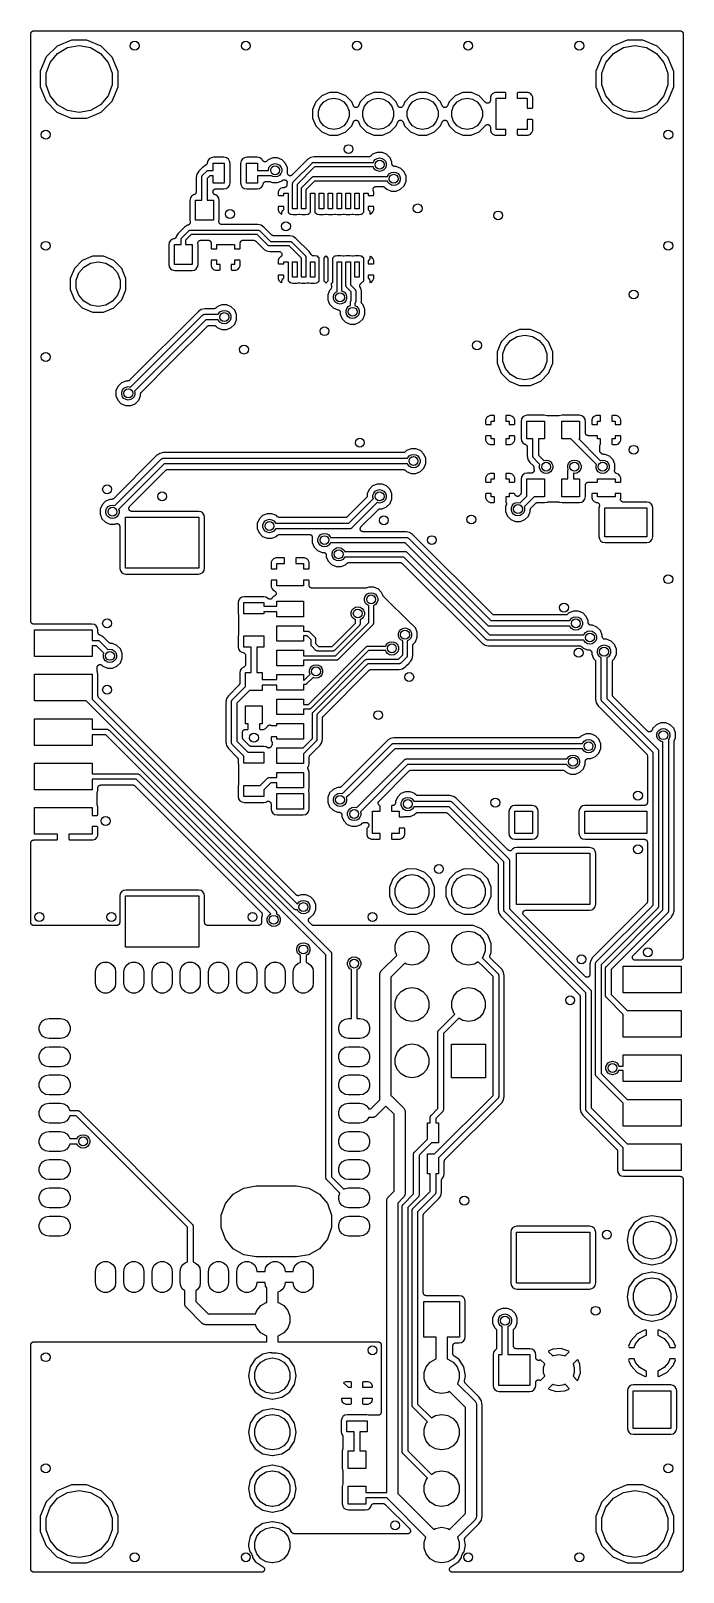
# Model space of a CAD drawing. Extents: x 100.3 to 129.7, y -169.7 to -100.3.
import ezdxf

# ---------------------------------------------------------------- set-up
doc = ezdxf.new("R2010")
doc.units = 0
doc.header["$MEASUREMENT"] = 0
doc.layers.add('BLACK', color=7, linetype='CONTINUOUS')

msp = doc.modelspace()

# ---------------------------------------------------------------- linework, layer by layer
at = {"layer": 'Black'}
for p, q in [((100.329, -100.456), (100.331, -100.445)), ((100.329, -102.873), (100.329, -100.456)), ((100.331, -100.434), (100.335, -100.424)), ((100.331, -100.445), (100.331, -100.434)), ((100.335, -100.424), (100.337, -100.413)), ((100.337, -100.413), (100.342, -100.403)), ((100.342, -100.403), (100.346, -100.392)), ((100.346, -100.392), (100.353, -100.384)), ((100.353, -100.384), (100.359, -100.374)), ((100.359, -100.374), (100.367, -100.367)), ((100.367, -100.367), (100.374, -100.359)), ((100.374, -100.359), (100.384, -100.353)), ((100.384, -100.353), (100.392, -100.346)), ((100.392, -100.346), (100.403, -100.342)), ((100.403, -100.342), (100.413, -100.337)), ((100.413, -100.337), (100.424, -100.335)), ((100.424, -100.335), (100.434, -100.331)), ((100.434, -100.331), (100.445, -100.331)), ((100.445, -100.331), (100.456, -100.329)), ((100.456, -100.329), (129.544, -100.329)), ((129.544, -100.329), (129.555, -100.331)), ((129.555, -100.331), (129.566, -100.331)), ((129.566, -100.331), (129.576, -100.335)), ((129.576, -100.335), (129.587, -100.337)), ((129.587, -100.337), (129.597, -100.342)), ((129.597, -100.342), (129.607, -100.346)), ((129.607, -100.346), (129.616, -100.353)), ((129.616, -100.353), (129.626, -100.359)), ((129.626, -100.359), (129.633, -100.367)), ((129.633, -100.367), (129.641, -100.374)), ((129.641, -100.374), (129.647, -100.384)), ((129.647, -100.384), (129.654, -100.392)), ((129.654, -100.392), (129.658, -100.403)), ((129.658, -100.403), (129.663, -100.413)), ((129.663, -100.413), (129.665, -100.424)), ((129.665, -100.424), (129.669, -100.434)), ((129.669, -100.434), (129.669, -100.445)), ((129.669, -100.445), (129.671, -100.456)), ((129.671, -100.456), (129.671, -142.013)), ((101.508, -101.012), (101.014, -101.505)), ((102.153, -100.746), (101.508, -101.012)), ((101.532, -101.347), (101.985, -101.085)), ((101.985, -101.085), (102.5, -100.994)), ((102.85, -100.746), (102.153, -100.746)), ((102.5, -100.994), (103.015, -101.085)), ((103.495, -101.014), (102.85, -100.746)), ((103.015, -101.085), (103.468, -101.347)), ((103.988, -101.508), (103.495, -101.014)), ((126.508, -101.012), (126.014, -101.505)), ((127.153, -100.746), (126.508, -101.012)), ((126.532, -101.347), (126.985, -101.085)), ((126.985, -101.085), (127.5, -100.994)), ((127.85, -100.746), (127.153, -100.746)), ((127.5, -100.994), (128.015, -101.085)), ((128.495, -101.014), (127.85, -100.746)), ((128.015, -101.085), (128.468, -101.347)), ((128.988, -101.508), (128.495, -101.014)), ((101.014, -101.505), (100.746, -102.15)), ((101.017, -102.239), (101.196, -101.747)), ((101.196, -101.747), (101.532, -101.347)), ((103.468, -101.347), (103.804, -101.747)), ((103.804, -101.747), (103.983, -102.239)), ((104.254, -102.153), (103.988, -101.508)), ((126.014, -101.505), (125.746, -102.15)), ((126.017, -102.239), (126.196, -101.747)), ((126.196, -101.747), (126.532, -101.347)), ((128.468, -101.347), (128.804, -101.747)), ((128.804, -101.747), (128.983, -102.239)), ((129.254, -102.153), (128.988, -101.508)), ((100.746, -102.15), (100.746, -102.847)), ((101.017, -102.761), (101.017, -102.239)), ((103.983, -102.239), (103.983, -102.761)), ((104.254, -102.85), (104.254, -102.153)), ((125.746, -102.15), (125.746, -102.847)), ((126.017, -102.761), (126.017, -102.239)), ((128.983, -102.239), (128.983, -102.761)), ((129.254, -102.85), (129.254, -102.153)), ((100.329, -109.948), (100.329, -102.873)), ((100.746, -102.847), (101.012, -103.492)), ((101.196, -103.253), (101.017, -102.761)), ((101.532, -103.653), (101.196, -103.253)), ((103.804, -103.253), (103.468, -103.653)), ((103.983, -102.761), (103.804, -103.253)), ((103.986, -103.495), (104.254, -102.85)), ((113.413, -103.255), (113.145, -103.523)), ((113.764, -103.11), (113.413, -103.255)), ((114.144, -103.11), (113.764, -103.11)), ((114.494, -103.256), (114.144, -103.11)), ((114.762, -103.524), (114.494, -103.256)), ((115.413, -103.255), (115.145, -103.523)), ((115.764, -103.11), (115.413, -103.255)), ((116.144, -103.11), (115.764, -103.11)), ((116.494, -103.256), (116.144, -103.11)), ((116.762, -103.524), (116.494, -103.256)), ((117.413, -103.255), (117.145, -103.523)), ((117.764, -103.11), (117.413, -103.255)), ((118.144, -103.11), (117.764, -103.11)), ((118.494, -103.256), (118.144, -103.11)), ((118.762, -103.524), (118.494, -103.256)), ((119.413, -103.255), (119.145, -103.523)), ((119.764, -103.11), (119.413, -103.255)), ((120.144, -103.11), (119.764, -103.11)), ((120.494, -103.256), (120.144, -103.11)), ((120.772, -103.534), (120.494, -103.256)), ((121.038, -103.22), (120.999, -103.313)), ((120.999, -103.313), (120.999, -103.457)), ((121.109, -103.149), (121.038, -103.22)), ((121.202, -103.11), (121.109, -103.149)), ((121.678, -103.11), (121.202, -103.11)), ((121.699, -103.131), (121.678, -103.11)), ((121.699, -103.364), (121.699, -103.131)), ((122.228, -103.11), (122.207, -103.131)), ((122.207, -103.131), (122.207, -103.364)), ((122.704, -103.11), (122.228, -103.11)), ((122.797, -103.149), (122.704, -103.11)), ((122.868, -103.22), (122.797, -103.149)), ((122.907, -103.313), (122.868, -103.22)), ((122.907, -103.789), (122.907, -103.313)), ((125.746, -102.847), (126.012, -103.492)), ((126.196, -103.253), (126.017, -102.761)), ((126.532, -103.653), (126.196, -103.253)), ((128.804, -103.253), (128.468, -103.653)), ((128.983, -102.761), (128.804, -103.253)), ((128.986, -103.495), (129.254, -102.85)), ((101.012, -103.492), (101.505, -103.986)), ((101.505, -103.986), (102.15, -104.254)), ((101.985, -103.915), (101.532, -103.653)), ((102.5, -104.006), (101.985, -103.915)), ((103.015, -103.915), (102.5, -104.006)), ((103.468, -103.653), (103.015, -103.915)), ((103.074, -104.161), (103.492, -103.988)), ((103.492, -103.988), (103.986, -103.495)), ((113.145, -103.523), (112.999, -103.873)), ((112.999, -103.873), (112.999, -104.253)), ((113.261, -103.942), (113.344, -103.713)), ((113.261, -104.186), (113.261, -103.942)), ((113.344, -103.713), (113.501, -103.526)), ((113.501, -103.526), (113.713, -103.404)), ((113.713, -103.404), (113.953, -103.361)), ((113.953, -103.361), (114.193, -103.404)), ((114.193, -103.404), (114.405, -103.526)), ((114.405, -103.526), (114.562, -103.713)), ((114.562, -103.713), (114.645, -103.942)), ((114.645, -103.942), (114.645, -104.186)), ((114.836, -103.702), (114.762, -103.524)), ((114.845, -103.716), (114.836, -103.702)), ((114.852, -103.731), (114.845, -103.716)), ((114.856, -103.734), (114.852, -103.731)), ((114.859, -103.739), (114.856, -103.734)), ((114.872, -103.749), (114.859, -103.739)), ((114.885, -103.76), (114.872, -103.749)), ((114.89, -103.763), (114.885, -103.76)), ((114.894, -103.766), (114.89, -103.763)), ((114.91, -103.771), (114.894, -103.766)), ((114.925, -103.777), (114.91, -103.771)), ((114.931, -103.778), (114.925, -103.777)), ((114.936, -103.779), (114.931, -103.778)), ((114.953, -103.779), (114.936, -103.779)), ((114.969, -103.779), (114.953, -103.779)), ((114.975, -103.778), (114.969, -103.779)), ((114.98, -103.777), (114.975, -103.778)), ((114.996, -103.771), (114.98, -103.777)), ((115.012, -103.766), (114.996, -103.771)), ((115.016, -103.763), (115.012, -103.766)), ((115.021, -103.761), (115.016, -103.763)), ((115.033, -103.749), (115.021, -103.761)), ((115.047, -103.739), (115.033, -103.749)), ((115.05, -103.735), (115.047, -103.739)), ((115.054, -103.731), (115.05, -103.735)), ((115.061, -103.716), (115.054, -103.731)), ((115.07, -103.702), (115.061, -103.716)), ((115.145, -103.523), (115.07, -103.702)), ((115.261, -103.942), (115.344, -103.713)), ((115.261, -104.186), (115.261, -103.942)), ((115.344, -103.713), (115.501, -103.526)), ((115.501, -103.526), (115.713, -103.404)), ((115.713, -103.404), (115.953, -103.361)), ((115.953, -103.361), (116.193, -103.404)), ((116.193, -103.404), (116.405, -103.526)), ((116.405, -103.526), (116.562, -103.713)), ((116.562, -103.713), (116.645, -103.942)), ((116.645, -103.942), (116.645, -104.186)), ((116.836, -103.702), (116.762, -103.524)), ((116.845, -103.716), (116.836, -103.702)), ((116.852, -103.731), (116.845, -103.716)), ((116.856, -103.734), (116.852, -103.731)), ((116.859, -103.739), (116.856, -103.734)), ((116.872, -103.749), (116.859, -103.739)), ((116.885, -103.76), (116.872, -103.749)), ((116.89, -103.763), (116.885, -103.76)), ((116.894, -103.766), (116.89, -103.763)), ((116.91, -103.771), (116.894, -103.766)), ((116.925, -103.777), (116.91, -103.771)), ((116.931, -103.778), (116.925, -103.777)), ((116.936, -103.779), (116.931, -103.778)), ((116.953, -103.779), (116.936, -103.779)), ((116.969, -103.779), (116.953, -103.779)), ((116.975, -103.778), (116.969, -103.779)), ((116.98, -103.777), (116.975, -103.778)), ((116.996, -103.771), (116.98, -103.777)), ((117.012, -103.766), (116.996, -103.771)), ((117.016, -103.763), (117.012, -103.766)), ((117.021, -103.761), (117.016, -103.763)), ((117.033, -103.749), (117.021, -103.761)), ((117.047, -103.739), (117.033, -103.749)), ((117.05, -103.735), (117.047, -103.739)), ((117.054, -103.731), (117.05, -103.735)), ((117.061, -103.716), (117.054, -103.731)), ((117.07, -103.702), (117.061, -103.716)), ((117.145, -103.523), (117.07, -103.702)), ((117.261, -103.942), (117.344, -103.713)), ((117.261, -104.186), (117.261, -103.942)), ((117.344, -103.713), (117.501, -103.526)), ((117.501, -103.526), (117.713, -103.404)), ((117.713, -103.404), (117.953, -103.361)), ((117.953, -103.361), (118.193, -103.404)), ((118.193, -103.404), (118.405, -103.526)), ((118.405, -103.526), (118.562, -103.713)), ((118.562, -103.713), (118.645, -103.942)), ((118.645, -103.942), (118.645, -104.186)), ((118.836, -103.702), (118.762, -103.524)), ((118.845, -103.716), (118.836, -103.702)), ((118.852, -103.731), (118.845, -103.716)), ((118.856, -103.734), (118.852, -103.731)), ((118.859, -103.739), (118.856, -103.734)), ((118.872, -103.749), (118.859, -103.739)), ((118.885, -103.76), (118.872, -103.749)), ((118.89, -103.763), (118.885, -103.76)), ((118.894, -103.766), (118.89, -103.763)), ((118.91, -103.771), (118.894, -103.766)), ((118.925, -103.777), (118.91, -103.771)), ((118.931, -103.778), (118.925, -103.777)), ((118.936, -103.779), (118.931, -103.778)), ((118.953, -103.779), (118.936, -103.779)), ((118.969, -103.779), (118.953, -103.779)), ((118.975, -103.778), (118.969, -103.779)), ((118.98, -103.777), (118.975, -103.778)), ((118.996, -103.771), (118.98, -103.777)), ((119.012, -103.766), (118.996, -103.771)), ((119.016, -103.763), (119.012, -103.766)), ((119.021, -103.761), (119.016, -103.763)), ((119.033, -103.749), (119.021, -103.761)), ((119.047, -103.739), (119.033, -103.749)), ((119.05, -103.735), (119.047, -103.739)), ((119.054, -103.731), (119.05, -103.735)), ((119.061, -103.716), (119.054, -103.731)), ((119.07, -103.702), (119.061, -103.716)), ((119.145, -103.523), (119.07, -103.702)), ((119.261, -103.942), (119.344, -103.713)), ((119.261, -104.186), (119.261, -103.942)), ((119.344, -103.713), (119.501, -103.526)), ((119.501, -103.526), (119.713, -103.404)), ((119.713, -103.404), (119.953, -103.361)), ((119.953, -103.361), (120.193, -103.404)), ((120.193, -103.404), (120.405, -103.526)), ((120.405, -103.526), (120.562, -103.713)), ((120.562, -103.713), (120.645, -103.942)), ((120.645, -103.942), (120.645, -104.186)), ((120.775, -103.539), (120.772, -103.534)), ((120.777, -103.541), (120.775, -103.539)), ((120.778, -103.543), (120.777, -103.541)), ((120.794, -103.555), (120.778, -103.543)), ((120.808, -103.567), (120.794, -103.555)), ((120.811, -103.568), (120.808, -103.567)), ((120.813, -103.57), (120.811, -103.568)), ((120.832, -103.576), (120.813, -103.57)), ((120.85, -103.582), (120.832, -103.576)), ((120.853, -103.582), (120.85, -103.582)), ((120.855, -103.583), (120.853, -103.582)), ((120.875, -103.582), (120.855, -103.583)), ((120.894, -103.582), (120.875, -103.582)), ((120.897, -103.582), (120.894, -103.582)), ((120.899, -103.581), (120.897, -103.582)), ((120.917, -103.574), (120.899, -103.581)), ((120.935, -103.567), (120.917, -103.574)), ((120.938, -103.566), (120.935, -103.567)), ((120.94, -103.565), (120.938, -103.566)), ((120.954, -103.551), (120.94, -103.565)), ((120.969, -103.539), (120.954, -103.551)), ((120.971, -103.537), (120.969, -103.539)), ((120.973, -103.535), (120.971, -103.537)), ((120.982, -103.518), (120.973, -103.535)), ((120.991, -103.501), (120.982, -103.518)), ((120.992, -103.498), (120.991, -103.501)), ((120.993, -103.496), (120.992, -103.498)), ((120.996, -103.476), (120.993, -103.496)), ((120.999, -103.457), (120.996, -103.476)), ((121.253, -104.764), (121.253, -103.364)), ((121.253, -103.364), (121.699, -103.364)), ((122.207, -103.364), (122.653, -103.364)), ((122.653, -103.364), (122.653, -103.81)), ((122.653, -103.81), (122.886, -103.81)), ((122.886, -103.81), (122.907, -103.789)), ((126.012, -103.492), (126.505, -103.986)), ((126.505, -103.986), (127.15, -104.254)), ((126.985, -103.915), (126.532, -103.653)), ((127.5, -104.006), (126.985, -103.915)), ((128.015, -103.915), (127.5, -104.006)), ((127.847, -104.254), (128.492, -103.988)), ((128.468, -103.653), (128.015, -103.915)), ((128.492, -103.988), (128.986, -103.495)), ((102.15, -104.254), (102.847, -104.254)), ((102.847, -104.254), (103.074, -104.161)), ((103.074, -104.161), (103.074, -104.161)), ((112.999, -104.253), (113.144, -104.604)), ((113.144, -104.604), (113.412, -104.872)), ((113.344, -104.415), (113.261, -104.186)), ((113.501, -104.602), (113.344, -104.415)), ((113.713, -104.724), (113.501, -104.602)), ((114.405, -104.602), (114.193, -104.724)), ((114.562, -104.415), (114.405, -104.602)), ((114.493, -104.873), (114.761, -104.605)), ((114.645, -104.186), (114.562, -104.415)), ((114.761, -104.605), (114.836, -104.426)), ((114.836, -104.426), (114.845, -104.412)), ((114.845, -104.412), (114.852, -104.397)), ((114.852, -104.397), (114.856, -104.393)), ((114.856, -104.393), (114.859, -104.389)), ((114.859, -104.389), (114.873, -104.379)), ((114.873, -104.379), (114.885, -104.367)), ((114.885, -104.367), (114.89, -104.365)), ((114.89, -104.365), (114.894, -104.362)), ((114.894, -104.362), (114.91, -104.357)), ((114.91, -104.357), (114.926, -104.351)), ((114.926, -104.351), (114.931, -104.35)), ((114.931, -104.35), (114.937, -104.349)), ((114.937, -104.349), (114.953, -104.349)), ((114.953, -104.349), (114.97, -104.349)), ((114.97, -104.349), (114.975, -104.35)), ((114.975, -104.35), (114.981, -104.351)), ((114.981, -104.351), (114.996, -104.357)), ((114.996, -104.357), (115.012, -104.362)), ((115.012, -104.362), (115.016, -104.365)), ((115.016, -104.365), (115.021, -104.368)), ((115.021, -104.368), (115.034, -104.379)), ((115.034, -104.379), (115.047, -104.389)), ((115.047, -104.389), (115.05, -104.394)), ((115.05, -104.394), (115.054, -104.397)), ((115.054, -104.397), (115.061, -104.412)), ((115.061, -104.412), (115.07, -104.426)), ((115.07, -104.426), (115.144, -104.604)), ((115.144, -104.604), (115.412, -104.872)), ((115.344, -104.415), (115.261, -104.186)), ((115.501, -104.602), (115.344, -104.415)), ((115.713, -104.724), (115.501, -104.602)), ((116.405, -104.602), (116.193, -104.724)), ((116.562, -104.415), (116.405, -104.602)), ((116.493, -104.873), (116.761, -104.605)), ((116.645, -104.186), (116.562, -104.415)), ((116.761, -104.605), (116.836, -104.426)), ((116.836, -104.426), (116.845, -104.412)), ((116.845, -104.412), (116.852, -104.397)), ((116.852, -104.397), (116.856, -104.393)), ((116.856, -104.393), (116.859, -104.389)), ((116.859, -104.389), (116.873, -104.379)), ((116.873, -104.379), (116.885, -104.367)), ((116.885, -104.367), (116.89, -104.365)), ((116.89, -104.365), (116.894, -104.362)), ((116.894, -104.362), (116.91, -104.357)), ((116.91, -104.357), (116.926, -104.351)), ((116.926, -104.351), (116.931, -104.35)), ((116.931, -104.35), (116.937, -104.349)), ((116.937, -104.349), (116.953, -104.349)), ((116.953, -104.349), (116.97, -104.349)), ((116.97, -104.349), (116.975, -104.35)), ((116.975, -104.35), (116.981, -104.351)), ((116.981, -104.351), (116.996, -104.357)), ((116.996, -104.357), (117.012, -104.362)), ((117.012, -104.362), (117.016, -104.365)), ((117.016, -104.365), (117.021, -104.368)), ((117.021, -104.368), (117.034, -104.379)), ((117.034, -104.379), (117.047, -104.389)), ((117.047, -104.389), (117.05, -104.394)), ((117.05, -104.394), (117.054, -104.397)), ((117.054, -104.397), (117.061, -104.412)), ((117.061, -104.412), (117.07, -104.426)), ((117.07, -104.426), (117.144, -104.604)), ((117.144, -104.604), (117.412, -104.872)), ((117.344, -104.415), (117.261, -104.186)), ((117.501, -104.602), (117.344, -104.415)), ((117.713, -104.724), (117.501, -104.602)), ((118.405, -104.602), (118.193, -104.724)), ((118.562, -104.415), (118.405, -104.602)), ((118.493, -104.873), (118.761, -104.605)), ((118.645, -104.186), (118.562, -104.415)), ((118.761, -104.605), (118.836, -104.426)), ((118.836, -104.426), (118.845, -104.412)), ((118.845, -104.412), (118.852, -104.397)), ((118.852, -104.397), (118.856, -104.393)), ((118.856, -104.393), (118.859, -104.389)), ((118.859, -104.389), (118.873, -104.379)), ((118.873, -104.379), (118.885, -104.367)), ((118.885, -104.367), (118.89, -104.365)), ((118.89, -104.365), (118.894, -104.362)), ((118.894, -104.362), (118.91, -104.357)), ((118.91, -104.357), (118.926, -104.351)), ((118.926, -104.351), (118.931, -104.35)), ((118.931, -104.35), (118.937, -104.349)), ((118.937, -104.349), (118.953, -104.349)), ((118.953, -104.349), (118.97, -104.349)), ((118.97, -104.349), (118.975, -104.35)), ((118.975, -104.35), (118.981, -104.351)), ((118.981, -104.351), (118.996, -104.357)), ((118.996, -104.357), (119.012, -104.362)), ((119.012, -104.362), (119.016, -104.365)), ((119.016, -104.365), (119.021, -104.368)), ((119.021, -104.368), (119.034, -104.379)), ((119.034, -104.379), (119.047, -104.389)), ((119.047, -104.389), (119.05, -104.394)), ((119.05, -104.394), (119.054, -104.397)), ((119.054, -104.397), (119.061, -104.412)), ((119.061, -104.412), (119.07, -104.426)), ((119.07, -104.426), (119.144, -104.604)), ((119.144, -104.604), (119.412, -104.872)), ((119.344, -104.415), (119.261, -104.186)), ((119.501, -104.602), (119.344, -104.415)), ((119.713, -104.724), (119.501, -104.602)), ((120.405, -104.602), (120.193, -104.724)), ((120.562, -104.415), (120.405, -104.602)), ((120.493, -104.873), (120.77, -104.597)), ((120.645, -104.186), (120.562, -104.415)), ((120.77, -104.597), (120.775, -104.588)), ((120.775, -104.588), (120.777, -104.586)), ((120.777, -104.586), (120.778, -104.584)), ((120.778, -104.584), (120.794, -104.572)), ((120.794, -104.572), (120.808, -104.56)), ((120.808, -104.56), (120.811, -104.559)), ((120.811, -104.559), (120.813, -104.557)), ((120.813, -104.557), (120.832, -104.551)), ((120.832, -104.551), (120.85, -104.545)), ((120.85, -104.545), (120.853, -104.545)), ((120.853, -104.545), (120.856, -104.544)), ((120.856, -104.544), (120.875, -104.545)), ((120.875, -104.545), (120.894, -104.545)), ((120.894, -104.545), (120.897, -104.546)), ((120.897, -104.546), (120.9, -104.546)), ((120.9, -104.546), (120.917, -104.553)), ((120.917, -104.553), (120.935, -104.56)), ((120.935, -104.56), (120.938, -104.562)), ((120.938, -104.562), (120.94, -104.563)), ((120.94, -104.563), (120.955, -104.576)), ((120.955, -104.576), (120.969, -104.588)), ((120.969, -104.588), (120.971, -104.59)), ((120.971, -104.59), (120.973, -104.592)), ((120.973, -104.592), (120.982, -104.61)), ((120.982, -104.61), (120.991, -104.626)), ((120.991, -104.626), (120.992, -104.629)), ((120.992, -104.629), (120.993, -104.632)), ((120.993, -104.632), (120.996, -104.651)), ((120.996, -104.651), (120.999, -104.67)), ((120.999, -104.67), (120.999, -104.815)), ((122.653, -104.318), (122.653, -104.764)), ((122.886, -104.318), (122.653, -104.318)), ((122.907, -104.339), (122.886, -104.318)), ((122.907, -104.815), (122.907, -104.339)), ((127.15, -104.254), (127.847, -104.254)), ((113.412, -104.872), (113.762, -105.018)), ((113.953, -104.767), (113.713, -104.724)), ((113.762, -105.018), (114.142, -105.018)), ((114.193, -104.724), (113.953, -104.767)), ((114.142, -105.018), (114.493, -104.873)), ((115.412, -104.872), (115.762, -105.018)), ((115.953, -104.767), (115.713, -104.724)), ((115.762, -105.018), (116.142, -105.018)), ((116.193, -104.724), (115.953, -104.767)), ((116.142, -105.018), (116.493, -104.873)), ((117.412, -104.872), (117.762, -105.018)), ((117.953, -104.767), (117.713, -104.724)), ((117.762, -105.018), (118.142, -105.018)), ((118.193, -104.724), (117.953, -104.767)), ((118.142, -105.018), (118.493, -104.873)), ((119.412, -104.872), (119.762, -105.018)), ((119.953, -104.767), (119.713, -104.724)), ((119.762, -105.018), (120.142, -105.018)), ((120.193, -104.724), (119.953, -104.767)), ((120.142, -105.018), (120.493, -104.873)), ((120.999, -104.815), (121.038, -104.908)), ((121.038, -104.908), (121.109, -104.979)), ((121.109, -104.979), (121.202, -105.018)), ((121.202, -105.018), (121.678, -105.018)), ((121.699, -104.764), (121.253, -104.764)), ((121.678, -105.018), (121.699, -104.997)), ((121.699, -104.997), (121.699, -104.764)), ((122.653, -104.764), (122.207, -104.764)), ((122.207, -104.764), (122.207, -104.997)), ((122.207, -104.997), (122.228, -105.018)), ((122.228, -105.018), (122.704, -105.018)), ((122.704, -105.018), (122.797, -104.979)), ((122.797, -104.979), (122.868, -104.908)), ((122.868, -104.908), (122.907, -104.815)), ((108.434, -106.039), (108.346, -106.095)), ((108.539, -106.02), (108.434, -106.039)), ((109.014, -106.02), (108.539, -106.02)), ((109.128, -106.043), (109.014, -106.02)), ((109.213, -106.1), (109.128, -106.043)), ((109.934, -106.039), (109.846, -106.095)), ((110.039, -106.02), (109.934, -106.039)), ((110.514, -106.02), (110.039, -106.02)), ((110.628, -106.043), (110.514, -106.02)), ((110.713, -106.1), (110.628, -106.043)), ((111.207, -106.05), (111.004, -106.134)), ((111.428, -106.05), (111.207, -106.05)), ((111.631, -106.135), (111.428, -106.05)), ((112.917, -106.025), (112.793, -106.108)), ((113.064, -105.996), (112.917, -106.025)), ((115.534, -105.996), (113.064, -105.996)), ((115.539, -105.995), (115.534, -105.996)), ((115.545, -105.996), (115.539, -105.995)), ((115.561, -105.991), (115.545, -105.996)), ((115.577, -105.988), (115.561, -105.991)), ((115.582, -105.986), (115.577, -105.988)), ((115.587, -105.984), (115.582, -105.986)), ((115.601, -105.975), (115.587, -105.984)), ((115.616, -105.966), (115.601, -105.975)), ((115.619, -105.962), (115.616, -105.966)), ((115.624, -105.959), (115.619, -105.962)), ((115.703, -105.88), (115.624, -105.959)), ((115.906, -105.796), (115.703, -105.88)), ((115.822, -106.119), (115.913, -106.067)), ((116.127, -105.796), (115.906, -105.796)), ((115.913, -106.067), (116.016, -106.049)), ((116.016, -106.049), (116.119, -106.067)), ((116.119, -106.067), (116.21, -106.119)), ((116.33, -105.881), (116.127, -105.796)), ((116.486, -106.037), (116.33, -105.881)), ((116.57, -106.24), (116.486, -106.037)), ((107.794, -106.772), (107.763, -106.929)), ((107.883, -106.639), (107.794, -106.772)), ((108.05, -106.472), (107.883, -106.639)), ((108.074, -106.456), (108.05, -106.472)), ((108.054, -106.828), (108.239, -106.643)), ((108.192, -106.377), (108.074, -106.456)), ((108.195, -106.375), (108.192, -106.377)), ((108.208, -106.37), (108.195, -106.375)), ((108.214, -106.365), (108.208, -106.37)), ((108.222, -106.361), (108.214, -106.365)), ((108.231, -106.35), (108.222, -106.361)), ((108.241, -106.341), (108.231, -106.35)), ((108.239, -106.643), (108.243, -106.639)), ((108.245, -106.334), (108.241, -106.341)), ((108.243, -106.639), (108.247, -106.635)), ((108.251, -106.328), (108.245, -106.334)), ((108.247, -106.635), (108.261, -106.627)), ((108.256, -106.315), (108.251, -106.328)), ((108.263, -106.303), (108.256, -106.315)), ((108.261, -106.627), (108.274, -106.618)), ((108.264, -106.294), (108.263, -106.303)), ((108.267, -106.287), (108.264, -106.294)), ((108.289, -106.18), (108.267, -106.287)), ((108.274, -106.618), (108.279, -106.616)), ((108.279, -106.616), (108.284, -106.614)), ((108.284, -106.614), (108.3, -106.611)), ((108.346, -106.095), (108.289, -106.18)), ((108.3, -106.611), (108.316, -106.606)), ((108.316, -106.606), (108.322, -106.607)), ((108.322, -106.607), (108.327, -106.606)), ((108.327, -106.606), (108.527, -106.606)), ((108.527, -106.606), (108.527, -106.281)), ((108.527, -106.281), (109.027, -106.281)), ((109.027, -106.281), (109.027, -107.181)), ((109.269, -106.188), (109.213, -106.1)), ((109.288, -106.293), (109.269, -106.188)), ((109.288, -107.168), (109.288, -106.293)), ((109.789, -106.18), (109.766, -106.294)), ((109.766, -106.294), (109.766, -107.169)), ((109.846, -106.095), (109.789, -106.18)), ((110.027, -107.181), (110.027, -106.281)), ((110.027, -106.281), (110.527, -106.281)), ((110.527, -106.281), (110.527, -106.606)), ((110.527, -106.606), (111.02, -106.606)), ((110.754, -106.165), (110.713, -106.1)), ((110.756, -106.167), (110.754, -106.165)), ((110.757, -106.17), (110.756, -106.167)), ((110.771, -106.183), (110.757, -106.17)), ((110.784, -106.198), (110.771, -106.183)), ((110.787, -106.199), (110.784, -106.198)), ((110.788, -106.201), (110.787, -106.199)), ((110.806, -106.209), (110.788, -106.201)), ((110.824, -106.218), (110.806, -106.209)), ((110.826, -106.218), (110.824, -106.218)), ((110.828, -106.219), (110.826, -106.218)), ((110.848, -106.221), (110.828, -106.219)), ((110.867, -106.224), (110.848, -106.221)), ((110.87, -106.223), (110.867, -106.224)), ((110.872, -106.223), (110.87, -106.223)), ((110.891, -106.218), (110.872, -106.223)), ((110.91, -106.214), (110.891, -106.218)), ((110.912, -106.213), (110.91, -106.214)), ((110.915, -106.212), (110.912, -106.213)), ((110.931, -106.201), (110.915, -106.212)), ((110.947, -106.19), (110.931, -106.201)), ((110.949, -106.188), (110.947, -106.19)), ((110.951, -106.187), (110.949, -106.188)), ((111.004, -106.134), (110.951, -106.187)), ((111.02, -106.552), (111.056, -106.453)), ((111.02, -106.606), (111.02, -106.552)), ((111.056, -106.453), (111.123, -106.373)), ((111.123, -106.373), (111.214, -106.321)), ((111.214, -106.321), (111.317, -106.303)), ((111.317, -106.303), (111.42, -106.321)), ((111.42, -106.321), (111.511, -106.373)), ((111.511, -106.373), (111.578, -106.453)), ((111.578, -106.755), (111.511, -106.835)), ((111.578, -106.453), (111.614, -106.552)), ((111.614, -106.656), (111.578, -106.755)), ((111.614, -106.552), (111.614, -106.656)), ((111.787, -106.291), (111.631, -106.135)), ((111.871, -106.494), (111.787, -106.291)), ((111.871, -106.723), (111.871, -106.494)), ((111.874, -106.74), (111.871, -106.723)), ((111.875, -106.756), (111.874, -106.74)), ((111.878, -106.761), (111.875, -106.756)), ((111.879, -106.767), (111.878, -106.761)), ((111.887, -106.781), (111.879, -106.767)), ((111.894, -106.796), (111.887, -106.781)), ((112.793, -106.109), (112.088, -106.813)), ((112.132, -107.128), (112.981, -106.279)), ((113.093, -106.45), (112.303, -107.24)), ((112.793, -106.108), (112.793, -106.108)), ((112.793, -106.108), (112.793, -106.109)), ((112.981, -106.279), (112.985, -106.277)), ((112.985, -106.277), (112.987, -106.273)), ((112.987, -106.273), (112.999, -106.267)), ((112.999, -106.267), (113.009, -106.259)), ((113.009, -106.259), (113.014, -106.258)), ((113.014, -106.258), (113.018, -106.256)), ((113.018, -106.256), (113.03, -106.254)), ((113.03, -106.254), (113.043, -106.25)), ((113.043, -106.25), (113.047, -106.251)), ((113.047, -106.251), (113.052, -106.25)), ((113.052, -106.25), (115.592, -106.25)), ((115.592, -106.45), (113.093, -106.45)), ((115.592, -106.25), (115.737, -106.25)), ((115.737, -106.45), (115.592, -106.45)), ((115.737, -106.25), (115.755, -106.199)), ((115.755, -106.501), (115.737, -106.45)), ((115.755, -106.199), (115.822, -106.119)), ((115.822, -106.581), (115.755, -106.501)), ((115.913, -106.633), (115.822, -106.581)), ((116.016, -106.651), (115.913, -106.633)), ((116.119, -106.633), (116.016, -106.651)), ((116.21, -106.581), (116.119, -106.633)), ((116.21, -106.119), (116.277, -106.199)), ((116.277, -106.501), (116.21, -106.581)), ((116.277, -106.199), (116.313, -106.298)), ((116.313, -106.402), (116.277, -106.501)), ((116.313, -106.298), (116.313, -106.402)), ((116.39, -106.834), (116.457, -106.754)), ((116.457, -106.754), (116.548, -106.702)), ((116.548, -106.702), (116.651, -106.684)), ((116.57, -106.304), (116.57, -106.24)), ((116.572, -106.315), (116.57, -106.304)), ((116.572, -106.326), (116.572, -106.315)), ((116.576, -106.336), (116.572, -106.326)), ((116.578, -106.347), (116.576, -106.336)), ((116.583, -106.357), (116.578, -106.347)), ((116.587, -106.367), (116.583, -106.357)), ((116.594, -106.376), (116.587, -106.367)), ((116.6, -106.386), (116.594, -106.376)), ((116.608, -106.393), (116.6, -106.386)), ((116.615, -106.401), (116.608, -106.393)), ((116.625, -106.407), (116.615, -106.401)), ((116.633, -106.414), (116.625, -106.407)), ((116.644, -106.418), (116.633, -106.414)), ((116.654, -106.423), (116.644, -106.418)), ((116.651, -106.684), (116.754, -106.702)), ((116.664, -106.425), (116.654, -106.423)), ((116.675, -106.429), (116.664, -106.425)), ((116.686, -106.429), (116.675, -106.429)), ((116.697, -106.431), (116.686, -106.429)), ((116.762, -106.431), (116.697, -106.431)), ((116.754, -106.702), (116.845, -106.754)), ((116.965, -106.516), (116.762, -106.431)), ((116.845, -106.754), (116.912, -106.834)), ((117.121, -106.672), (116.965, -106.516)), ((117.205, -106.875), (117.121, -106.672)), ((107.763, -106.929), (107.763, -107.579)), ((108.017, -106.905), (108.022, -106.889)), ((108.018, -106.911), (108.017, -106.905)), ((108.017, -106.916), (108.018, -106.911)), ((108.017, -107.948), (108.017, -106.916)), ((108.022, -106.889), (108.025, -106.873)), ((108.025, -106.873), (108.027, -106.868)), ((108.027, -106.868), (108.029, -106.863)), ((108.029, -106.863), (108.038, -106.85)), ((108.038, -106.85), (108.046, -106.836)), ((108.046, -106.836), (108.05, -106.832)), ((108.05, -106.832), (108.054, -106.828)), ((108.379, -106.856), (108.267, -106.968)), ((108.267, -106.968), (108.267, -107.948)), ((108.527, -106.856), (108.379, -106.856)), ((108.527, -107.181), (108.527, -106.856)), ((109.027, -107.181), (108.527, -107.181)), ((108.559, -107.481), (108.566, -107.472)), ((108.566, -107.472), (108.576, -107.467)), ((108.576, -107.467), (108.584, -107.459)), ((108.584, -107.459), (108.595, -107.456)), ((108.595, -107.456), (108.605, -107.45)), ((108.605, -107.45), (108.616, -107.448)), ((108.616, -107.448), (108.626, -107.444)), ((108.626, -107.444), (108.637, -107.444)), ((108.637, -107.444), (108.648, -107.442)), ((108.648, -107.442), (109.015, -107.442)), ((109.015, -107.442), (109.12, -107.423)), ((109.12, -107.423), (109.208, -107.367)), ((109.208, -107.367), (109.265, -107.282)), ((109.265, -107.282), (109.288, -107.168)), ((109.766, -107.169), (109.785, -107.274)), ((109.785, -107.274), (109.841, -107.362)), ((109.841, -107.362), (109.926, -107.419)), ((109.926, -107.419), (110.04, -107.442)), ((110.527, -107.181), (110.027, -107.181)), ((110.04, -107.442), (110.515, -107.442)), ((110.515, -107.442), (110.62, -107.423)), ((111.16, -106.856), (110.527, -106.856)), ((110.527, -106.856), (110.527, -107.181)), ((110.62, -107.423), (110.708, -107.367)), ((110.708, -107.367), (110.765, -107.282)), ((110.765, -107.282), (110.78, -107.212)), ((110.78, -107.212), (110.787, -107.193)), ((110.787, -107.193), (110.794, -107.173)), ((110.794, -107.173), (110.795, -107.172)), ((110.795, -107.172), (110.796, -107.171)), ((110.796, -107.171), (110.809, -107.155)), ((110.809, -107.155), (110.822, -107.14)), ((110.822, -107.14), (110.824, -107.139)), ((110.824, -107.139), (110.825, -107.138)), ((110.825, -107.138), (110.843, -107.128)), ((110.843, -107.128), (110.861, -107.118)), ((110.861, -107.118), (110.862, -107.117)), ((110.862, -107.117), (110.864, -107.117)), ((110.864, -107.117), (110.884, -107.114)), ((110.884, -107.114), (110.904, -107.11)), ((110.904, -107.11), (111.066, -107.11)), ((111.066, -107.11), (111.068, -107.11)), ((111.068, -107.11), (111.071, -107.11)), ((111.071, -107.11), (111.09, -107.114)), ((111.09, -107.114), (111.109, -107.118)), ((111.109, -107.118), (111.112, -107.119)), ((111.112, -107.119), (111.114, -107.12)), ((111.114, -107.12), (111.206, -107.158)), ((111.214, -106.887), (111.16, -106.856)), ((111.206, -107.158), (111.427, -107.158)), ((111.317, -106.905), (111.214, -106.887)), ((111.42, -106.887), (111.317, -106.905)), ((111.511, -106.835), (111.42, -106.887)), ((111.427, -107.158), (111.63, -107.074)), ((111.559, -107.42), (111.488, -107.491)), ((111.631, -107.39), (111.559, -107.42)), ((111.63, -107.074), (111.641, -107.063)), ((111.638, -107.392), (111.631, -107.39)), ((111.654, -107.397), (111.638, -107.392)), ((111.641, -107.063), (111.647, -107.059)), ((111.647, -107.059), (111.652, -107.054)), ((111.652, -107.054), (111.665, -107.046)), ((111.66, -107.397), (111.654, -107.397)), ((111.665, -107.399), (111.66, -107.397)), ((111.665, -107.046), (111.678, -107.038)), ((111.681, -107.397), (111.665, -107.399)), ((111.678, -107.038), (111.684, -107.036)), ((111.698, -107.397), (111.681, -107.397)), ((111.684, -107.036), (111.69, -107.033)), ((111.69, -107.033), (111.705, -107.03)), ((111.703, -107.395), (111.698, -107.397)), ((111.709, -107.395), (111.703, -107.395)), ((111.705, -107.03), (111.72, -107.026)), ((111.724, -107.388), (111.709, -107.395)), ((111.72, -107.026), (111.727, -107.027)), ((111.739, -107.382), (111.724, -107.388)), ((111.727, -107.027), (111.734, -107.026)), ((111.734, -107.026), (111.749, -107.029)), ((111.743, -107.379), (111.739, -107.382)), ((111.744, -107.379), (111.743, -107.379)), ((111.754, -107.375), (111.744, -107.379)), ((111.749, -107.029), (111.764, -107.03)), ((111.765, -107.373), (111.754, -107.375)), ((111.764, -107.03), (111.77, -107.033)), ((111.775, -107.368), (111.765, -107.373)), ((111.77, -107.033), (111.777, -107.034)), ((111.785, -107.364), (111.775, -107.368)), ((111.777, -107.034), (111.79, -107.042)), ((111.794, -107.357), (111.785, -107.364)), ((111.79, -107.042), (111.804, -107.049)), ((111.804, -107.351), (111.794, -107.357)), ((111.804, -107.049), (111.809, -107.054)), ((111.811, -107.343), (111.804, -107.351)), ((111.809, -107.054), (111.815, -107.057)), ((111.819, -107.336), (111.811, -107.343)), ((111.815, -107.057), (111.824, -107.069)), ((111.825, -107.326), (111.819, -107.336)), ((111.824, -107.069), (111.835, -107.08)), ((111.832, -107.317), (111.825, -107.326)), ((111.836, -107.307), (111.832, -107.317)), ((111.835, -107.08), (111.838, -107.086)), ((111.841, -107.297), (111.836, -107.307)), ((111.838, -107.086), (111.842, -107.092)), ((111.843, -107.286), (111.841, -107.297)), ((111.842, -107.092), (111.847, -107.106)), ((111.847, -107.276), (111.843, -107.286)), ((111.847, -107.106), (111.854, -107.12)), ((111.849, -107.254), (111.847, -107.265)), ((111.847, -107.265), (111.847, -107.276)), ((111.856, -107.178), (111.849, -107.211)), ((111.849, -107.211), (111.849, -107.254)), ((111.854, -107.12), (111.854, -107.127)), ((111.854, -107.127), (111.857, -107.134)), ((111.857, -107.134), (111.856, -107.149)), ((111.856, -107.149), (111.858, -107.164)), ((111.858, -107.164), (111.856, -107.171)), ((111.856, -107.171), (111.856, -107.178)), ((111.898, -106.8), (111.894, -106.796)), ((111.901, -106.805), (111.898, -106.8)), ((111.913, -106.816), (111.901, -106.805)), ((111.925, -106.828), (111.913, -106.816)), ((111.93, -106.83), (111.925, -106.828)), ((111.934, -106.834), (111.93, -106.83)), ((111.95, -106.839), (111.934, -106.834)), ((111.965, -106.846), (111.95, -106.839)), ((111.971, -106.847), (111.965, -106.846)), ((111.976, -106.849), (111.971, -106.847)), ((111.992, -106.849), (111.976, -106.849)), ((112.009, -106.85), (111.992, -106.849)), ((112.014, -106.849), (112.009, -106.85)), ((112.02, -106.849), (112.014, -106.849)), ((112.035, -106.843), (112.02, -106.849)), ((112.052, -106.839), (112.035, -106.843)), ((112.056, -106.836), (112.052, -106.839)), ((112.061, -106.834), (112.056, -106.836)), ((112.074, -106.823), (112.061, -106.834)), ((112.088, -106.813), (112.074, -106.823)), ((112.103, -107.19), (112.107, -107.177)), ((112.104, -107.194), (112.103, -107.19)), ((112.103, -107.199), (112.104, -107.194)), ((112.103, -107.635), (112.103, -107.199)), ((112.107, -107.177), (112.109, -107.165)), ((112.109, -107.165), (112.111, -107.161)), ((112.111, -107.161), (112.112, -107.156)), ((112.112, -107.156), (112.12, -107.146)), ((112.12, -107.146), (112.126, -107.134)), ((112.126, -107.134), (112.13, -107.132)), ((112.13, -107.132), (112.132, -107.128)), ((112.303, -107.24), (112.303, -107.635)), ((112.503, -107.426), (112.507, -107.414)), ((112.504, -107.431), (112.503, -107.426)), ((112.503, -107.435), (112.504, -107.431)), ((112.503, -107.635), (112.503, -107.435)), ((112.507, -107.414), (112.509, -107.401)), ((112.509, -107.401), (112.511, -107.397)), ((112.511, -107.397), (112.512, -107.393)), ((112.512, -107.393), (112.52, -107.382)), ((112.52, -107.382), (112.526, -107.371)), ((112.526, -107.371), (112.53, -107.368)), ((112.53, -107.368), (112.532, -107.364)), ((112.532, -107.364), (112.982, -106.914)), ((113.094, -107.085), (112.703, -107.476)), ((112.703, -107.476), (112.703, -107.635)), ((112.982, -106.914), (112.986, -106.912)), ((112.986, -106.912), (112.989, -106.908)), ((112.989, -106.908), (113, -106.902)), ((113, -106.902), (113.011, -106.894)), ((113.011, -106.894), (113.015, -106.893)), ((113.015, -106.893), (113.019, -106.891)), ((113.019, -106.891), (113.032, -106.889)), ((113.032, -106.889), (113.044, -106.885)), ((113.044, -106.885), (113.049, -106.886)), ((113.049, -106.886), (113.053, -106.885)), ((113.053, -106.885), (116.227, -106.885)), ((116.227, -107.085), (113.094, -107.085)), ((115.719, -107.472), (115.72, -107.458)), ((115.72, -107.48), (115.719, -107.472)), ((115.72, -107.444), (115.723, -107.436)), ((115.72, -107.458), (115.72, -107.444)), ((115.72, -107.488), (115.72, -107.48)), ((115.723, -107.436), (115.724, -107.428)), ((115.724, -107.428), (115.731, -107.416)), ((115.731, -107.416), (115.735, -107.402)), ((115.735, -107.402), (115.741, -107.396)), ((115.741, -107.396), (115.745, -107.389)), ((115.745, -107.389), (115.755, -107.379)), ((115.755, -107.379), (115.764, -107.369)), ((115.764, -107.369), (115.771, -107.365)), ((115.771, -107.365), (115.777, -107.359)), ((115.777, -107.359), (115.79, -107.354)), ((115.79, -107.354), (115.802, -107.347)), ((115.802, -107.347), (115.81, -107.345)), ((115.81, -107.345), (115.818, -107.342)), ((115.818, -107.342), (115.832, -107.341)), ((115.832, -107.341), (115.845, -107.339)), ((115.845, -107.339), (116.169, -107.339)), ((116.169, -107.339), (116.174, -107.34)), ((116.174, -107.34), (116.18, -107.339)), ((116.18, -107.339), (116.196, -107.344)), ((116.196, -107.344), (116.212, -107.347)), ((116.212, -107.347), (116.217, -107.349)), ((116.217, -107.349), (116.223, -107.351)), ((116.223, -107.351), (116.236, -107.36)), ((116.227, -106.885), (116.227, -106.885)), ((116.227, -106.885), (116.372, -106.885)), ((116.372, -107.085), (116.227, -107.085)), ((116.227, -107.085), (116.227, -107.085)), ((116.236, -107.36), (116.251, -107.369)), ((116.251, -107.369), (116.254, -107.373)), ((116.254, -107.373), (116.259, -107.376)), ((116.259, -107.376), (116.337, -107.454)), ((116.337, -107.454), (116.54, -107.539)), ((116.372, -106.885), (116.39, -106.834)), ((116.39, -107.136), (116.372, -107.085)), ((116.457, -107.216), (116.39, -107.136)), ((116.548, -107.268), (116.457, -107.216)), ((116.651, -107.286), (116.548, -107.268)), ((116.754, -107.268), (116.651, -107.286)), ((116.845, -107.216), (116.754, -107.268)), ((116.761, -107.539), (116.964, -107.455)), ((116.912, -107.136), (116.845, -107.216)), ((116.912, -106.834), (116.948, -106.933)), ((116.948, -107.037), (116.912, -107.136)), ((116.948, -106.933), (116.948, -107.037)), ((116.964, -107.455), (117.12, -107.299)), ((117.12, -107.299), (117.205, -107.096)), ((117.205, -107.096), (117.205, -106.875)), ((107.504, -107.847), (107.481, -107.961)), ((107.481, -107.961), (107.481, -108.836)), ((107.561, -107.762), (107.504, -107.847)), ((107.649, -107.706), (107.561, -107.762)), ((107.659, -107.704), (107.649, -107.706)), ((107.679, -107.697), (107.659, -107.704)), ((107.7, -107.689), (107.679, -107.697)), ((107.701, -107.689), (107.7, -107.689)), ((107.7, -107.689), (107.7, -107.689)), ((107.717, -107.675), (107.701, -107.689)), ((107.733, -107.661), (107.717, -107.675)), ((107.734, -107.66), (107.733, -107.661)), ((107.745, -107.641), (107.734, -107.66)), ((107.734, -107.66), (107.734, -107.66)), ((107.742, -108.848), (107.742, -107.948)), ((107.742, -107.948), (108.017, -107.948)), ((107.755, -107.623), (107.745, -107.641)), ((107.756, -107.622), (107.755, -107.622)), ((107.755, -107.622), (107.755, -107.623)), ((107.759, -107.6), (107.756, -107.622)), ((107.763, -107.579), (107.759, -107.6)), ((108.267, -107.948), (108.542, -107.948)), ((108.521, -107.569), (108.523, -107.559)), ((108.521, -107.581), (108.521, -107.569)), ((108.525, -107.601), (108.521, -107.581)), ((108.523, -107.547), (108.527, -107.537)), ((108.523, -107.559), (108.523, -107.547)), ((108.528, -107.621), (108.525, -107.601)), ((108.527, -107.537), (108.529, -107.526)), ((108.528, -107.623), (108.528, -107.621)), ((108.529, -107.624), (108.528, -107.623)), ((108.529, -107.526), (108.534, -107.516)), ((108.539, -107.642), (108.529, -107.624)), ((108.534, -107.516), (108.538, -107.506)), ((108.538, -107.506), (108.545, -107.497)), ((108.549, -107.66), (108.539, -107.642)), ((108.542, -107.948), (108.542, -108.848)), ((108.545, -107.497), (108.551, -107.488)), ((108.55, -107.661), (108.549, -107.66)), ((108.551, -107.663), (108.55, -107.661)), ((108.551, -107.488), (108.559, -107.481)), ((108.566, -107.676), (108.551, -107.663)), ((108.582, -107.689), (108.566, -107.676)), ((108.583, -107.69), (108.582, -107.689)), ((108.584, -107.691), (108.583, -107.69)), ((108.604, -107.698), (108.584, -107.691)), ((108.623, -107.705), (108.604, -107.698)), ((108.643, -107.71), (108.623, -107.705)), ((108.728, -107.767), (108.643, -107.71)), ((108.784, -107.855), (108.728, -107.767)), ((108.803, -107.96), (108.784, -107.855)), ((108.803, -108.835), (108.803, -107.96)), ((111.488, -107.491), (111.449, -107.584)), ((111.449, -107.584), (111.449, -107.71)), ((111.449, -107.71), (111.47, -107.731)), ((111.47, -107.731), (111.703, -107.731)), ((111.703, -107.731), (111.703, -107.635)), ((111.703, -107.635), (111.903, -107.635)), ((111.903, -107.635), (111.903, -108.335)), ((112.103, -108.335), (112.103, -107.635)), ((112.303, -107.635), (112.303, -108.335)), ((112.503, -108.335), (112.503, -107.635)), ((112.703, -107.635), (112.703, -108.335)), ((112.903, -107.985), (112.903, -107.635)), ((112.903, -107.635), (113.103, -107.635)), ((112.903, -108.494), (112.903, -107.985)), ((113.103, -107.635), (113.103, -108.335)), ((113.303, -108.335), (113.303, -107.635)), ((113.303, -107.635), (113.503, -107.635)), ((113.503, -107.635), (113.503, -108.335)), ((113.703, -108.335), (113.703, -107.635)), ((113.703, -107.635), (113.903, -107.635)), ((113.903, -107.635), (113.903, -108.335)), ((114.103, -108.335), (114.103, -107.635)), ((114.103, -107.635), (114.303, -107.635)), ((114.303, -107.635), (114.303, -108.335)), ((114.503, -108.335), (114.503, -107.635)), ((114.503, -107.635), (114.703, -107.635)), ((114.703, -107.635), (114.703, -108.335)), ((114.903, -108.335), (114.903, -107.635)), ((114.903, -107.635), (115.103, -107.635)), ((115.103, -107.635), (115.103, -108.335)), ((115.303, -107.985), (115.303, -107.635)), ((115.303, -107.635), (115.503, -107.635)), ((115.303, -108.492), (115.303, -107.985)), ((115.503, -107.635), (115.503, -107.731)), ((115.503, -107.731), (115.736, -107.731)), ((115.725, -107.501), (115.72, -107.488)), ((115.728, -107.515), (115.725, -107.501)), ((115.757, -107.584), (115.728, -107.515)), ((115.736, -107.731), (115.757, -107.71)), ((115.757, -107.71), (115.757, -107.584)), ((116.54, -107.539), (116.761, -107.539)), ((107.481, -108.836), (107.496, -108.92)), ((108.542, -108.848), (107.742, -108.848)), ((108.792, -108.892), (108.803, -108.835)), ((111.47, -108.239), (111.449, -108.26)), ((111.449, -108.26), (111.449, -108.386)), ((111.449, -108.386), (111.488, -108.479)), ((111.703, -108.239), (111.47, -108.239)), ((111.488, -108.479), (111.559, -108.55)), ((111.559, -108.55), (111.619, -108.575)), ((111.619, -108.575), (111.626, -108.568)), ((111.626, -108.495), (111.627, -108.487)), ((111.626, -108.568), (111.626, -108.495)), ((111.627, -108.479), (111.631, -108.465)), ((111.627, -108.487), (111.627, -108.479)), ((111.631, -108.465), (111.634, -108.451)), ((111.634, -108.451), (111.638, -108.444)), ((111.638, -108.444), (111.64, -108.437)), ((111.64, -108.437), (111.649, -108.425)), ((111.649, -108.425), (111.656, -108.413)), ((111.656, -108.413), (111.662, -108.408)), ((111.662, -108.408), (111.667, -108.401)), ((111.667, -108.401), (111.679, -108.394)), ((111.679, -108.394), (111.689, -108.385)), ((111.689, -108.385), (111.697, -108.382)), ((111.697, -108.382), (111.703, -108.378)), ((111.703, -108.378), (111.703, -108.239)), ((111.903, -108.335), (111.903, -108.493)), ((111.903, -108.493), (111.917, -108.516)), ((111.917, -108.516), (111.939, -108.53)), ((111.939, -108.53), (111.947, -108.539)), ((111.947, -108.539), (111.957, -108.545)), ((111.957, -108.545), (111.99, -108.579)), ((111.99, -108.579), (111.995, -108.579)), ((111.995, -108.579), (112.002, -108.577)), ((112.002, -108.577), (112.017, -108.579)), ((112.017, -108.579), (112.033, -108.58)), ((112.033, -108.58), (112.116, -108.596)), ((112.303, -108.335), (112.103, -108.335)), ((112.116, -108.596), (112.291, -108.596)), ((112.291, -108.596), (112.383, -108.579)), ((112.383, -108.579), (112.386, -108.579)), ((112.386, -108.579), (112.388, -108.578)), ((112.388, -108.578), (112.408, -108.579)), ((112.408, -108.579), (112.427, -108.579)), ((112.427, -108.579), (112.43, -108.579)), ((112.43, -108.579), (112.432, -108.579)), ((112.432, -108.579), (112.516, -108.596)), ((112.703, -108.335), (112.503, -108.335)), ((112.516, -108.596), (112.691, -108.596)), ((112.691, -108.596), (112.777, -108.58)), ((112.777, -108.58), (112.792, -108.58)), ((112.792, -108.58), (112.806, -108.578)), ((112.806, -108.578), (112.814, -108.58)), ((112.814, -108.58), (112.846, -108.548)), ((112.814, -108.58), (112.814, -108.58)), ((112.846, -108.548), (112.857, -108.54)), ((112.857, -108.54), (112.867, -108.531)), ((112.867, -108.531), (112.884, -108.521)), ((112.884, -108.521), (112.898, -108.5)), ((112.898, -108.5), (112.903, -108.494)), ((113.103, -108.335), (113.103, -108.496)), ((113.103, -108.496), (113.109, -108.503)), ((113.109, -108.503), (113.117, -108.516)), ((113.117, -108.516), (113.139, -108.53)), ((113.139, -108.53), (113.147, -108.539)), ((113.147, -108.539), (113.157, -108.545)), ((113.157, -108.545), (113.19, -108.579)), ((113.19, -108.579), (113.195, -108.579)), ((113.195, -108.579), (113.202, -108.577)), ((113.202, -108.577), (113.217, -108.579)), ((113.217, -108.579), (113.233, -108.58)), ((113.233, -108.58), (113.316, -108.596)), ((113.503, -108.335), (113.303, -108.335)), ((113.316, -108.596), (113.491, -108.596)), ((113.491, -108.596), (113.583, -108.579)), ((113.583, -108.579), (113.586, -108.579)), ((113.586, -108.579), (113.588, -108.578)), ((113.588, -108.578), (113.608, -108.579)), ((113.608, -108.579), (113.627, -108.579)), ((113.627, -108.579), (113.63, -108.579)), ((113.63, -108.579), (113.632, -108.579)), ((113.632, -108.579), (113.716, -108.596)), ((113.903, -108.335), (113.703, -108.335)), ((113.716, -108.596), (113.891, -108.596)), ((113.891, -108.596), (113.983, -108.579)), ((113.983, -108.579), (113.986, -108.579)), ((113.986, -108.579), (113.988, -108.578)), ((113.988, -108.578), (114.008, -108.579)), ((114.008, -108.579), (114.027, -108.579)), ((114.027, -108.579), (114.03, -108.579)), ((114.03, -108.579), (114.032, -108.579)), ((114.032, -108.579), (114.116, -108.596)), ((114.303, -108.335), (114.103, -108.335)), ((114.116, -108.596), (114.291, -108.596)), ((114.291, -108.596), (114.383, -108.579)), ((114.383, -108.579), (114.386, -108.579)), ((114.386, -108.579), (114.388, -108.578)), ((114.388, -108.578), (114.408, -108.579)), ((114.408, -108.579), (114.427, -108.579)), ((114.427, -108.579), (114.43, -108.579)), ((114.43, -108.579), (114.432, -108.579)), ((114.432, -108.579), (114.516, -108.596)), ((114.703, -108.335), (114.503, -108.335)), ((114.516, -108.596), (114.691, -108.596)), ((114.691, -108.596), (114.783, -108.579)), ((114.783, -108.579), (114.786, -108.579)), ((114.786, -108.579), (114.788, -108.578)), ((114.788, -108.578), (114.808, -108.579)), ((114.808, -108.579), (114.827, -108.579)), ((114.827, -108.579), (114.83, -108.579)), ((114.83, -108.579), (114.832, -108.579)), ((114.832, -108.579), (114.916, -108.596)), ((115.103, -108.335), (114.903, -108.335)), ((114.916, -108.596), (115.091, -108.596)), ((115.091, -108.596), (115.177, -108.58)), ((115.177, -108.58), (115.192, -108.58)), ((115.192, -108.58), (115.206, -108.578)), ((115.206, -108.578), (115.214, -108.58)), ((115.214, -108.58), (115.246, -108.548)), ((115.214, -108.58), (115.214, -108.58)), ((115.246, -108.548), (115.257, -108.54)), ((115.257, -108.54), (115.267, -108.531)), ((115.267, -108.531), (115.284, -108.521)), ((115.284, -108.521), (115.303, -108.492)), ((115.503, -108.239), (115.503, -108.335)), ((115.736, -108.239), (115.503, -108.239)), ((115.503, -108.335), (115.503, -108.381)), ((115.503, -108.381), (115.505, -108.382)), ((115.505, -108.382), (115.511, -108.385)), ((115.511, -108.385), (115.516, -108.388)), ((115.516, -108.388), (115.529, -108.398)), ((115.529, -108.398), (115.542, -108.407)), ((115.542, -108.407), (115.545, -108.412)), ((115.545, -108.412), (115.55, -108.416)), ((115.55, -108.416), (115.558, -108.43)), ((115.558, -108.43), (115.567, -108.443)), ((115.567, -108.443), (115.569, -108.449)), ((115.569, -108.449), (115.572, -108.454)), ((115.572, -108.454), (115.575, -108.47)), ((115.575, -108.47), (115.579, -108.485)), ((115.579, -108.485), (115.579, -108.491)), ((115.579, -108.491), (115.58, -108.498)), ((115.58, -108.498), (115.58, -108.568)), ((115.58, -108.568), (115.587, -108.575)), ((115.587, -108.575), (115.647, -108.55)), ((115.647, -108.55), (115.718, -108.479)), ((115.718, -108.479), (115.757, -108.386)), ((115.757, -108.26), (115.736, -108.239)), ((115.757, -108.386), (115.757, -108.26)), ((106.951, -109.454), (106.867, -109.578)), ((107.248, -109.157), (106.951, -109.454)), ((107.121, -109.642), (107.436, -109.327)), ((107.372, -109.073), (107.248, -109.157)), ((107.548, -109.498), (107.292, -109.754)), ((107.396, -109.068), (107.372, -109.073)), ((107.406, -109.065), (107.396, -109.068)), ((107.416, -109.063), (107.406, -109.065)), ((107.427, -109.057), (107.416, -109.063)), ((107.437, -109.053), (107.427, -109.057)), ((107.436, -109.327), (107.44, -109.325)), ((107.445, -109.046), (107.437, -109.053)), ((107.44, -109.325), (107.443, -109.321)), ((107.443, -109.321), (107.454, -109.315)), ((107.454, -109.04), (107.445, -109.046)), ((107.462, -109.031), (107.454, -109.04)), ((107.454, -109.315), (107.465, -109.307)), ((107.471, -109.023), (107.462, -109.031)), ((107.465, -109.307), (107.469, -109.306)), ((107.469, -109.306), (107.473, -109.304)), ((107.476, -109.014), (107.471, -109.023)), ((107.473, -109.304), (107.486, -109.302)), ((107.482, -109.006), (107.476, -109.014)), ((107.486, -108.995), (107.482, -109.006)), ((107.492, -108.985), (107.486, -108.995)), ((107.486, -109.302), (107.498, -109.298)), ((107.493, -108.974), (107.492, -108.985)), ((107.497, -108.965), (107.493, -108.974)), ((107.496, -108.92), (107.497, -108.931)), ((107.497, -108.931), (107.499, -108.941)), ((107.499, -108.941), (107.497, -108.953)), ((107.497, -108.953), (107.497, -108.965)), ((107.498, -109.298), (107.503, -109.299)), ((107.503, -109.299), (107.507, -109.298)), ((107.507, -109.298), (110.555, -109.298)), ((110.514, -109.498), (107.548, -109.498)), ((108.791, -108.895), (108.792, -108.893)), ((108.791, -108.915), (108.791, -108.895)), ((108.791, -108.936), (108.791, -108.915)), ((108.791, -108.937), (108.791, -108.936)), ((108.791, -108.939), (108.791, -108.937)), ((108.798, -108.958), (108.791, -108.939)), ((108.792, -108.893), (108.792, -108.892)), ((108.805, -108.978), (108.798, -108.958)), ((108.806, -108.979), (108.805, -108.978)), ((108.807, -108.98), (108.806, -108.979)), ((108.82, -108.996), (108.807, -108.98)), ((108.832, -109.012), (108.82, -108.996)), ((108.834, -109.013), (108.832, -109.012)), ((108.835, -109.014), (108.834, -109.013)), ((108.853, -109.025), (108.835, -109.014)), ((108.87, -109.035), (108.853, -109.025)), ((108.872, -109.036), (108.87, -109.035)), ((108.873, -109.036), (108.872, -109.036)), ((108.893, -109.04), (108.873, -109.036)), ((108.913, -109.044), (108.893, -109.04)), ((108.915, -109.044), (108.913, -109.044)), ((108.916, -109.044), (108.915, -109.044)), ((110.542, -109.044), (108.916, -109.044)), ((110.992, -109.977), (110.514, -109.498)), ((110.69, -109.073), (110.542, -109.044)), ((110.555, -109.298), (110.559, -109.299)), ((110.559, -109.299), (110.564, -109.298)), ((110.564, -109.298), (110.576, -109.302)), ((110.576, -109.302), (110.589, -109.304)), ((110.589, -109.304), (110.593, -109.306)), ((110.593, -109.306), (110.597, -109.307)), ((110.597, -109.307), (110.608, -109.315)), ((110.608, -109.315), (110.619, -109.321)), ((110.619, -109.321), (110.622, -109.325)), ((110.622, -109.325), (110.626, -109.327)), ((110.626, -109.327), (111.104, -109.806)), ((110.814, -109.157), (110.69, -109.073)), ((111.172, -109.515), (110.814, -109.157)), ((111.177, -109.518), (111.172, -109.515)), ((111.181, -109.522), (111.177, -109.518)), ((111.195, -109.531), (111.181, -109.522)), ((111.209, -109.54), (111.195, -109.531)), ((111.214, -109.542), (111.209, -109.54)), ((111.219, -109.544), (111.214, -109.542)), ((111.235, -109.547), (111.219, -109.544)), ((111.251, -109.552), (111.235, -109.547)), ((111.257, -109.551), (111.251, -109.552)), ((111.262, -109.552), (111.257, -109.551)), ((111.981, -109.552), (111.262, -109.552)), ((112.129, -109.581), (111.981, -109.552)), ((100.329, -111.998), (100.329, -109.948)), ((106.554, -109.847), (106.531, -109.961)), ((106.531, -109.961), (106.531, -110.836)), ((106.611, -109.762), (106.554, -109.847)), ((106.699, -109.706), (106.611, -109.762)), ((106.763, -109.694), (106.699, -109.706)), ((106.771, -109.691), (106.763, -109.694)), ((106.78, -109.69), (106.771, -109.691)), ((106.792, -109.683), (106.78, -109.69)), ((106.804, -109.679), (106.792, -109.683)), ((106.792, -110.848), (106.792, -109.948)), ((106.792, -109.948), (107.092, -109.948)), ((106.811, -109.673), (106.804, -109.679)), ((106.819, -109.668), (106.811, -109.673)), ((106.828, -109.659), (106.819, -109.668)), ((106.838, -109.65), (106.828, -109.659)), ((106.842, -109.642), (106.838, -109.65)), ((106.848, -109.635), (106.842, -109.642)), ((106.853, -109.623), (106.848, -109.635)), ((106.859, -109.611), (106.853, -109.623)), ((106.861, -109.603), (106.859, -109.611)), ((106.864, -109.594), (106.861, -109.603)), ((106.867, -109.578), (106.864, -109.594)), ((107.092, -109.704), (107.096, -109.692)), ((107.093, -109.709), (107.092, -109.704)), ((107.092, -109.713), (107.093, -109.709)), ((107.092, -109.948), (107.092, -109.713)), ((107.096, -109.692), (107.098, -109.679)), ((107.098, -109.679), (107.1, -109.675)), ((107.1, -109.675), (107.101, -109.671)), ((107.101, -109.671), (107.109, -109.66)), ((107.109, -109.66), (107.115, -109.649)), ((107.115, -109.649), (107.119, -109.646)), ((107.119, -109.646), (107.121, -109.642)), ((107.292, -109.754), (107.292, -109.948)), ((107.292, -109.948), (107.592, -109.948)), ((107.592, -109.948), (107.592, -110.848)), ((107.842, -109.857), (107.85, -109.837)), ((107.842, -109.858), (107.842, -109.857)), ((107.842, -109.88), (107.842, -109.858)), ((107.842, -109.858), (107.842, -109.858)), ((107.842, -109.901), (107.842, -109.88)), ((107.843, -109.902), (107.842, -109.901)), ((107.853, -109.96), (107.843, -109.902)), ((107.843, -109.902), (107.843, -109.902)), ((107.85, -109.837), (107.857, -109.817)), ((107.853, -110.62), (107.853, -109.96)), ((107.857, -109.816), (107.871, -109.799)), ((107.857, -109.817), (107.857, -109.816)), ((107.857, -109.816), (107.857, -109.816)), ((107.871, -109.799), (107.885, -109.783)), ((107.885, -109.783), (107.885, -109.782)), ((107.885, -109.782), (107.886, -109.782)), ((107.886, -109.782), (107.904, -109.771)), ((107.904, -109.771), (107.923, -109.76)), ((107.923, -109.76), (107.923, -109.76)), ((107.923, -109.76), (107.924, -109.76)), ((107.924, -109.76), (107.945, -109.756)), ((107.945, -109.756), (107.966, -109.752)), ((107.966, -109.752), (107.967, -109.752)), ((107.967, -109.752), (107.967, -109.752)), ((107.967, -109.752), (108.311, -109.752)), ((108.311, -109.752), (108.322, -109.754)), ((108.322, -109.754), (108.333, -109.754)), ((108.333, -109.754), (108.343, -109.758)), ((108.343, -109.758), (108.354, -109.76)), ((108.354, -109.76), (108.364, -109.765)), ((108.364, -109.765), (108.374, -109.769)), ((108.374, -109.769), (108.383, -109.776)), ((108.383, -109.776), (108.393, -109.782)), ((108.393, -109.782), (108.4, -109.79)), ((108.4, -109.79), (108.408, -109.797)), ((108.408, -109.797), (108.414, -109.807)), ((108.414, -109.807), (108.421, -109.816)), ((108.421, -109.816), (108.425, -109.826)), ((108.425, -109.826), (108.43, -109.836)), ((108.43, -109.836), (108.432, -109.847)), ((108.432, -109.847), (108.436, -109.857)), ((108.436, -109.857), (108.436, -109.868)), ((108.436, -109.868), (108.438, -109.879)), ((108.438, -109.879), (108.438, -110.123)), ((108.438, -110.123), (108.459, -110.144)), ((108.459, -110.144), (108.692, -110.144)), ((108.692, -110.144), (108.692, -109.948)), ((108.692, -109.948), (109.492, -109.948)), ((109.492, -109.948), (109.492, -110.144)), ((109.492, -110.144), (109.725, -110.144)), ((109.725, -110.144), (109.746, -110.123)), ((109.746, -109.879), (109.748, -109.868)), ((109.746, -110.123), (109.746, -109.879)), ((109.748, -109.857), (109.752, -109.847)), ((109.748, -109.868), (109.748, -109.857)), ((109.752, -109.847), (109.754, -109.836)), ((109.754, -109.836), (109.759, -109.826)), ((109.759, -109.826), (109.763, -109.816)), ((109.763, -109.816), (109.77, -109.807)), ((109.77, -109.807), (109.776, -109.797)), ((109.776, -109.797), (109.784, -109.79)), ((109.784, -109.79), (109.791, -109.782)), ((109.791, -109.782), (109.801, -109.776)), ((109.801, -109.776), (109.809, -109.769)), ((109.809, -109.769), (109.82, -109.765)), ((109.82, -109.765), (109.83, -109.76)), ((109.83, -109.76), (109.841, -109.758)), ((109.841, -109.758), (109.851, -109.754)), ((109.851, -109.754), (109.862, -109.754)), ((109.862, -109.754), (109.873, -109.752)), ((109.873, -109.752), (110.356, -109.752)), ((110.356, -109.752), (110.361, -109.753)), ((110.361, -109.753), (110.367, -109.752)), ((110.367, -109.752), (110.383, -109.757)), ((110.383, -109.757), (110.399, -109.76)), ((110.399, -109.76), (110.404, -109.762)), ((110.404, -109.762), (110.409, -109.764)), ((110.409, -109.764), (110.423, -109.773)), ((110.423, -109.773), (110.437, -109.782)), ((110.437, -109.782), (110.441, -109.786)), ((110.441, -109.786), (110.446, -109.789)), ((110.446, -109.789), (110.804, -110.147)), ((110.804, -110.147), (110.831, -110.165)), ((110.831, -110.165), (110.831, -110.165)), ((110.831, -110.165), (110.928, -110.231)), ((110.928, -110.231), (111.076, -110.26)), ((110.996, -109.979), (110.992, -109.977)), ((110.999, -109.983), (110.996, -109.979)), ((111.01, -109.989), (110.999, -109.983)), ((111.021, -109.997), (111.01, -109.989)), ((111.025, -109.998), (111.021, -109.997)), ((111.029, -110), (111.025, -109.998)), ((111.042, -110.002), (111.029, -110)), ((111.054, -110.006), (111.042, -110.002)), ((111.059, -110.005), (111.054, -110.006)), ((111.063, -110.006), (111.059, -110.005)), ((111.953, -110.006), (111.063, -110.006)), ((111.104, -109.806), (111.994, -109.806)), ((112.503, -110.556), (111.953, -110.006)), ((111.994, -109.806), (111.998, -109.807)), ((111.998, -109.807), (112.003, -109.806)), ((112.003, -109.806), (112.015, -109.81)), ((112.015, -109.81), (112.028, -109.812)), ((112.028, -109.812), (112.032, -109.814)), ((112.032, -109.814), (112.036, -109.815)), ((112.036, -109.815), (112.047, -109.823)), ((112.047, -109.823), (112.058, -109.829)), ((112.058, -109.829), (112.061, -109.833)), ((112.061, -109.833), (112.065, -109.835)), ((112.065, -109.835), (112.674, -110.444)), ((112.253, -109.665), (112.129, -109.581)), ((112.844, -110.256), (112.253, -109.665)), ((102.644, -110.661), (102.291, -111.014)), ((103.105, -110.471), (102.644, -110.661)), ((102.708, -110.956), (103.01, -110.782)), ((103.01, -110.782), (103.353, -110.721)), ((103.604, -110.471), (103.105, -110.471)), ((103.353, -110.721), (103.696, -110.782)), ((104.064, -110.663), (103.604, -110.471)), ((103.696, -110.782), (103.998, -110.956)), ((104.417, -111.016), (104.064, -110.663)), ((106.531, -110.836), (106.55, -110.941)), ((106.55, -110.941), (106.606, -111.029)), ((107.592, -110.848), (106.792, -110.848)), ((107.83, -110.949), (107.853, -110.835)), ((107.853, -110.835), (107.853, -110.62)), ((108.459, -110.652), (108.438, -110.673)), ((108.438, -110.673), (108.438, -110.899)), ((108.438, -110.899), (108.477, -110.992)), ((108.692, -110.652), (108.459, -110.652)), ((108.692, -110.848), (108.692, -110.652)), ((108.838, -110.848), (108.692, -110.848)), ((108.838, -111.081), (108.838, -110.848)), ((109.492, -110.848), (109.346, -110.848)), ((109.346, -110.848), (109.346, -111.081)), ((109.492, -110.652), (109.492, -110.848)), ((109.725, -110.652), (109.492, -110.652)), ((109.707, -110.992), (109.746, -110.899)), ((109.746, -110.673), (109.725, -110.652)), ((109.746, -110.899), (109.746, -110.673)), ((111.076, -110.26), (111.499, -110.26)), ((111.488, -110.571), (111.449, -110.664)), ((111.449, -110.664), (111.449, -110.79)), ((111.449, -110.79), (111.47, -110.811)), ((111.47, -110.811), (111.703, -110.811)), ((111.566, -110.493), (111.488, -110.571)), ((111.499, -110.26), (111.518, -110.263)), ((111.518, -110.263), (111.537, -110.266)), ((111.537, -110.266), (111.54, -110.267)), ((111.54, -110.267), (111.543, -110.268)), ((111.543, -110.268), (111.559, -110.277)), ((111.559, -110.277), (111.577, -110.286)), ((111.581, -110.484), (111.566, -110.493)), ((111.577, -110.286), (111.578, -110.288)), ((111.578, -110.288), (111.581, -110.29)), ((111.581, -110.29), (111.593, -110.305)), ((111.583, -110.482), (111.581, -110.484)), ((111.585, -110.481), (111.583, -110.482)), ((111.597, -110.465), (111.585, -110.481)), ((111.593, -110.305), (111.606, -110.319)), ((111.609, -110.45), (111.597, -110.465)), ((111.606, -110.319), (111.607, -110.321)), ((111.607, -110.321), (111.609, -110.323)), ((111.609, -110.323), (111.616, -110.342)), ((111.61, -110.448), (111.609, -110.45)), ((111.612, -110.446), (111.61, -110.448)), ((111.618, -110.427), (111.612, -110.446)), ((111.616, -110.342), (111.623, -110.36)), ((111.624, -110.409), (111.618, -110.427)), ((111.623, -110.36), (111.623, -110.362)), ((111.623, -110.362), (111.624, -110.365)), ((111.624, -110.365), (111.624, -110.384)), ((111.624, -110.384), (111.625, -110.404)), ((111.625, -110.404), (111.624, -110.406)), ((111.624, -110.406), (111.624, -110.409)), ((111.703, -110.811), (111.703, -110.715)), ((111.703, -110.715), (111.903, -110.715)), ((111.903, -110.715), (111.903, -111.415)), ((112.103, -111.415), (112.103, -110.715)), ((112.103, -110.715), (112.303, -110.715)), ((112.303, -110.715), (112.303, -111.415)), ((112.503, -110.715), (112.503, -110.556)), ((112.503, -111.415), (112.503, -110.715)), ((112.674, -110.444), (112.676, -110.448)), ((112.676, -110.448), (112.68, -110.451)), ((112.68, -110.451), (112.686, -110.462)), ((112.686, -110.462), (112.694, -110.473)), ((112.694, -110.473), (112.695, -110.477)), ((112.695, -110.477), (112.697, -110.481)), ((112.697, -110.481), (112.699, -110.494)), ((112.699, -110.494), (112.703, -110.506)), ((112.703, -110.506), (112.702, -110.511)), ((112.702, -110.511), (112.703, -110.515)), ((112.703, -110.515), (112.703, -110.715)), ((112.703, -110.715), (112.703, -111.415)), ((112.939, -110.397), (112.844, -110.256)), ((112.903, -111.415), (112.903, -110.715)), ((112.903, -110.715), (113.103, -110.715)), ((112.951, -110.41), (112.939, -110.397)), ((112.963, -110.424), (112.951, -110.41)), ((112.966, -110.426), (112.963, -110.424)), ((112.969, -110.429), (112.966, -110.426)), ((112.985, -110.437), (112.969, -110.429)), ((113.001, -110.446), (112.985, -110.437)), ((113.005, -110.447), (113.001, -110.446)), ((113.009, -110.448), (113.005, -110.447)), ((113.027, -110.45), (113.009, -110.448)), ((113.044, -110.454), (113.027, -110.45)), ((113.09, -110.454), (113.044, -110.454)), ((113.173, -110.47), (113.09, -110.454)), ((113.103, -110.715), (113.103, -111.415)), ((113.189, -110.471), (113.173, -110.47)), ((113.204, -110.473), (113.189, -110.471)), ((113.211, -110.471), (113.204, -110.473)), ((113.216, -110.471), (113.211, -110.471)), ((113.249, -110.505), (113.216, -110.471)), ((113.259, -110.511), (113.249, -110.505)), ((113.267, -110.52), (113.259, -110.511)), ((113.289, -110.534), (113.267, -110.52)), ((113.296, -110.545), (113.289, -110.534)), ((113.297, -110.547), (113.296, -110.545)), ((113.298, -110.55), (113.297, -110.547)), ((113.303, -110.554), (113.298, -110.55)), ((113.303, -110.715), (113.303, -110.554)), ((113.303, -111.065), (113.303, -110.715)), ((113.57, -110.489), (113.503, -110.556)), ((113.503, -110.556), (113.503, -110.715)), ((113.503, -110.715), (113.503, -111.415)), ((113.578, -110.483), (113.57, -110.489)), ((113.58, -110.481), (113.578, -110.483)), ((113.582, -110.48), (113.58, -110.481)), ((113.592, -110.47), (113.582, -110.48)), ((113.597, -110.471), (113.592, -110.47)), ((113.603, -110.47), (113.597, -110.471)), ((113.609, -110.471), (113.603, -110.47)), ((113.614, -110.47), (113.609, -110.471)), ((113.624, -110.48), (113.614, -110.47)), ((113.626, -110.481), (113.624, -110.48)), ((113.628, -110.483), (113.626, -110.481)), ((113.636, -110.489), (113.628, -110.483)), ((113.703, -110.556), (113.636, -110.489)), ((113.703, -110.715), (113.703, -110.556)), ((113.703, -111.065), (113.703, -110.715)), ((113.908, -110.55), (113.903, -110.555)), ((113.903, -110.555), (113.903, -110.715)), ((113.903, -110.715), (113.903, -111.415)), ((113.909, -110.55), (113.908, -110.55)), ((113.922, -110.529), (113.909, -110.549)), ((113.909, -110.549), (113.909, -110.55)), ((113.939, -110.519), (113.922, -110.529)), ((113.949, -110.51), (113.939, -110.519)), ((113.96, -110.502), (113.949, -110.51)), ((113.992, -110.47), (113.96, -110.502)), ((114, -110.472), (113.992, -110.47)), ((113.992, -110.47), (113.992, -110.47)), ((114.014, -110.47), (114, -110.472)), ((114.029, -110.47), (114.014, -110.47)), ((114.115, -110.454), (114.029, -110.47)), ((114.103, -111.065), (114.103, -110.715)), ((114.103, -110.715), (114.303, -110.715)), ((114.29, -110.454), (114.115, -110.454)), ((114.374, -110.471), (114.29, -110.454)), ((114.303, -110.715), (114.303, -111.415)), ((114.376, -110.471), (114.374, -110.471)), ((114.379, -110.471), (114.376, -110.471)), ((114.398, -110.471), (114.379, -110.471)), ((114.418, -110.472), (114.398, -110.471)), ((114.42, -110.471), (114.418, -110.472)), ((114.423, -110.471), (114.42, -110.471)), ((114.515, -110.454), (114.423, -110.471)), ((114.503, -111.065), (114.503, -110.715)), ((114.503, -110.715), (114.703, -110.715)), ((114.69, -110.454), (114.515, -110.454)), ((114.774, -110.471), (114.69, -110.454)), ((114.703, -110.715), (114.703, -111.415)), ((114.776, -110.471), (114.774, -110.471)), ((114.779, -110.471), (114.776, -110.471)), ((114.798, -110.471), (114.779, -110.471)), ((114.818, -110.472), (114.798, -110.471)), ((114.82, -110.471), (114.818, -110.472)), ((114.823, -110.471), (114.82, -110.471)), ((114.915, -110.454), (114.823, -110.471)), ((114.903, -111.415), (114.903, -110.715)), ((114.903, -110.715), (115.103, -110.715)), ((115.09, -110.454), (114.915, -110.454)), ((115.173, -110.47), (115.09, -110.454)), ((115.103, -110.715), (115.103, -111.415)), ((115.189, -110.471), (115.173, -110.47)), ((115.204, -110.473), (115.189, -110.471)), ((115.211, -110.471), (115.204, -110.473)), ((115.216, -110.471), (115.211, -110.471)), ((115.249, -110.505), (115.216, -110.471)), ((115.259, -110.511), (115.249, -110.505)), ((115.267, -110.52), (115.259, -110.511)), ((115.289, -110.534), (115.267, -110.52)), ((115.303, -110.557), (115.289, -110.534)), ((115.303, -110.715), (115.303, -110.557)), ((115.303, -111.065), (115.303, -110.715)), ((115.509, -110.668), (115.503, -110.672)), ((115.503, -110.672), (115.503, -110.715)), ((115.503, -110.715), (115.503, -110.811)), ((115.503, -110.811), (115.736, -110.811)), ((115.516, -110.665), (115.509, -110.668)), ((115.527, -110.656), (115.516, -110.665)), ((115.539, -110.649), (115.527, -110.656)), ((115.544, -110.642), (115.539, -110.649)), ((115.55, -110.637), (115.544, -110.642)), ((115.557, -110.625), (115.55, -110.637)), ((115.566, -110.613), (115.557, -110.625)), ((115.568, -110.606), (115.566, -110.613)), ((115.572, -110.599), (115.568, -110.606)), ((115.575, -110.585), (115.572, -110.599)), ((115.579, -110.571), (115.575, -110.585)), ((115.58, -110.555), (115.579, -110.563)), ((115.579, -110.563), (115.579, -110.571)), ((115.587, -110.475), (115.58, -110.482)), ((115.58, -110.482), (115.58, -110.555)), ((115.647, -110.5), (115.587, -110.475)), ((115.718, -110.571), (115.647, -110.5)), ((115.757, -110.664), (115.718, -110.571)), ((115.736, -110.811), (115.757, -110.79)), ((115.757, -110.79), (115.757, -110.664)), ((102.291, -111.014), (102.099, -111.474)), ((102.099, -111.474), (102.099, -111.973)), ((102.364, -111.551), (102.484, -111.223)), ((102.364, -111.899), (102.364, -111.551)), ((102.484, -111.223), (102.708, -110.956)), ((103.998, -110.956), (104.222, -111.223)), ((104.222, -111.223), (104.342, -111.551)), ((104.342, -111.551), (104.342, -111.899)), ((104.607, -111.477), (104.417, -111.016)), ((104.607, -111.976), (104.607, -111.477)), ((106.606, -111.029), (106.691, -111.086)), ((106.691, -111.086), (106.805, -111.109)), ((106.805, -111.109), (107.58, -111.109)), ((107.58, -111.109), (107.685, -111.09)), ((107.685, -111.09), (107.773, -111.034)), ((107.773, -111.034), (107.83, -110.949)), ((108.477, -110.992), (108.548, -111.063)), ((108.548, -111.063), (108.641, -111.102)), ((108.641, -111.102), (108.817, -111.102)), ((108.817, -111.102), (108.838, -111.081)), ((109.346, -111.081), (109.367, -111.102)), ((109.367, -111.102), (109.543, -111.102)), ((109.543, -111.102), (109.636, -111.063)), ((109.636, -111.063), (109.707, -110.992)), ((111.47, -111.319), (111.449, -111.34)), ((111.449, -111.34), (111.449, -111.466)), ((111.449, -111.466), (111.488, -111.559)), ((111.703, -111.319), (111.47, -111.319)), ((111.488, -111.559), (111.559, -111.63)), ((111.559, -111.63), (111.619, -111.655)), ((111.626, -111.575), (111.627, -111.567)), ((111.626, -111.648), (111.626, -111.575)), ((111.627, -111.559), (111.631, -111.545)), ((111.627, -111.567), (111.627, -111.559)), ((111.631, -111.545), (111.634, -111.531)), ((111.634, -111.531), (111.638, -111.524)), ((111.638, -111.524), (111.64, -111.517)), ((111.64, -111.517), (111.649, -111.505)), ((111.649, -111.505), (111.656, -111.493)), ((111.656, -111.493), (111.662, -111.488)), ((111.662, -111.488), (111.667, -111.481)), ((111.667, -111.481), (111.679, -111.474)), ((111.679, -111.474), (111.689, -111.465)), ((111.689, -111.465), (111.697, -111.462)), ((111.697, -111.462), (111.703, -111.458)), ((111.703, -111.458), (111.703, -111.319)), ((111.903, -111.415), (111.903, -111.573)), ((111.903, -111.573), (111.917, -111.596)), ((111.917, -111.596), (111.939, -111.61)), ((111.939, -111.61), (111.947, -111.619)), ((111.947, -111.619), (111.957, -111.625)), ((111.957, -111.625), (111.99, -111.659)), ((112.303, -111.415), (112.103, -111.415)), ((112.703, -111.415), (112.503, -111.415)), ((113.103, -111.415), (112.903, -111.415)), ((113.214, -111.66), (113.246, -111.628)), ((113.246, -111.628), (113.257, -111.62)), ((113.257, -111.62), (113.267, -111.611)), ((113.267, -111.611), (113.284, -111.601)), ((113.284, -111.601), (113.297, -111.581)), ((113.297, -111.581), (113.297, -111.58)), ((113.297, -111.58), (113.298, -111.58)), ((113.298, -111.58), (113.303, -111.575)), ((113.303, -111.575), (113.303, -111.065)), ((113.503, -111.415), (113.503, -111.574)), ((113.503, -111.574), (113.57, -111.641)), ((113.616, -111.661), (113.703, -111.574)), ((113.703, -111.574), (113.703, -111.065)), ((113.899, -111.636), (113.897, -111.649)), ((113.903, -111.624), (113.899, -111.636)), ((113.903, -111.615), (113.902, -111.619)), ((113.902, -111.619), (113.903, -111.624)), ((113.903, -111.415), (113.903, -111.615)), ((114.103, -112.054), (114.103, -111.065)), ((114.303, -111.415), (114.303, -112.029)), ((114.503, -111.796), (114.503, -111.065)), ((114.703, -111.415), (114.703, -111.755)), ((115.103, -111.415), (114.903, -111.415)), ((115.186, -111.688), (115.246, -111.628)), ((115.246, -111.628), (115.257, -111.62)), ((115.257, -111.62), (115.267, -111.611)), ((115.267, -111.611), (115.284, -111.601)), ((115.284, -111.601), (115.303, -111.572)), ((115.303, -111.572), (115.303, -111.065)), ((115.503, -111.319), (115.503, -111.415)), ((115.736, -111.319), (115.503, -111.319)), ((115.503, -111.415), (115.503, -111.461)), ((115.503, -111.461), (115.505, -111.462)), ((115.505, -111.462), (115.511, -111.465)), ((115.511, -111.465), (115.516, -111.468)), ((115.516, -111.468), (115.529, -111.478)), ((115.529, -111.478), (115.542, -111.487)), ((115.542, -111.487), (115.545, -111.492)), ((115.545, -111.492), (115.55, -111.496)), ((115.55, -111.496), (115.558, -111.51)), ((115.558, -111.51), (115.567, -111.523)), ((115.567, -111.523), (115.569, -111.529)), ((115.569, -111.529), (115.572, -111.534)), ((115.572, -111.534), (115.575, -111.55)), ((115.575, -111.55), (115.579, -111.565)), ((115.579, -111.565), (115.579, -111.571)), ((115.579, -111.571), (115.58, -111.578)), ((115.58, -111.578), (115.58, -111.648)), ((115.587, -111.655), (115.647, -111.63)), ((115.647, -111.63), (115.718, -111.559)), ((115.718, -111.559), (115.757, -111.466)), ((115.757, -111.34), (115.736, -111.319)), ((115.757, -111.466), (115.757, -111.34)), ((100.329, -116.772), (100.329, -111.998)), ((102.099, -111.973), (102.289, -112.434)), ((102.484, -112.227), (102.364, -111.899)), ((102.708, -112.494), (102.484, -112.227)), ((104.222, -112.227), (103.998, -112.494)), ((104.342, -111.899), (104.222, -112.227)), ((104.415, -112.436), (104.607, -111.976)), ((111.619, -111.655), (111.626, -111.648)), ((111.99, -111.659), (111.995, -111.659)), ((111.995, -111.659), (112.002, -111.657)), ((112.002, -111.657), (112.017, -111.659)), ((112.017, -111.659), (112.033, -111.66)), ((112.033, -111.66), (112.116, -111.676)), ((112.116, -111.676), (112.291, -111.676)), ((112.291, -111.676), (112.383, -111.659)), ((112.383, -111.659), (112.386, -111.659)), ((112.386, -111.659), (112.388, -111.658)), ((112.388, -111.658), (112.408, -111.659)), ((112.408, -111.659), (112.427, -111.659)), ((112.427, -111.659), (112.43, -111.659)), ((112.43, -111.659), (112.432, -111.659)), ((112.432, -111.659), (112.516, -111.676)), ((112.516, -111.676), (112.691, -111.676)), ((112.691, -111.676), (112.783, -111.659)), ((112.783, -111.659), (112.786, -111.659)), ((112.786, -111.659), (112.788, -111.658)), ((112.788, -111.658), (112.808, -111.659)), ((112.808, -111.659), (112.827, -111.659)), ((112.827, -111.659), (112.83, -111.659)), ((112.83, -111.659), (112.832, -111.659)), ((112.832, -111.659), (112.916, -111.676)), ((112.916, -111.676), (113.091, -111.676)), ((113.091, -111.676), (113.177, -111.66)), ((113.177, -111.66), (113.192, -111.66)), ((113.192, -111.66), (113.206, -111.658)), ((113.206, -111.658), (113.214, -111.66)), ((113.214, -111.66), (113.214, -111.66)), ((113.57, -111.641), (113.578, -111.647)), ((113.578, -111.647), (113.58, -111.649)), ((113.58, -111.649), (113.582, -111.65)), ((113.582, -111.65), (113.592, -111.66)), ((113.592, -111.66), (113.597, -111.659)), ((113.597, -111.659), (113.603, -111.66)), ((113.603, -111.66), (113.609, -111.659)), ((113.609, -111.659), (113.616, -111.661)), ((113.769, -112.005), (113.684, -112.208)), ((113.684, -112.208), (113.684, -112.429)), ((113.812, -111.962), (113.769, -112.005)), ((113.815, -111.957), (113.812, -111.962)), ((113.819, -111.953), (113.815, -111.957)), ((113.828, -111.939), (113.819, -111.953)), ((113.837, -111.926), (113.828, -111.939)), ((113.874, -111.686), (113.83, -111.73)), ((113.83, -111.73), (113.832, -111.733)), ((113.832, -111.733), (113.836, -111.743)), ((113.836, -111.743), (113.841, -111.753)), ((113.839, -111.92), (113.837, -111.926)), ((113.841, -111.915), (113.839, -111.92)), ((113.841, -111.753), (113.843, -111.764)), ((113.844, -111.899), (113.841, -111.915)), ((113.843, -111.764), (113.847, -111.774)), ((113.849, -111.883), (113.844, -111.899)), ((113.847, -111.774), (113.847, -111.785)), ((113.847, -111.785), (113.849, -111.796)), ((113.849, -111.872), (113.848, -111.877)), ((113.848, -111.877), (113.849, -111.883)), ((113.849, -111.796), (113.849, -111.872)), ((113.876, -111.682), (113.874, -111.686)), ((113.88, -111.679), (113.876, -111.682)), ((113.886, -111.668), (113.88, -111.679)), ((113.894, -111.657), (113.886, -111.668)), ((113.895, -111.653), (113.894, -111.657)), ((113.897, -111.649), (113.895, -111.653)), ((113.941, -112.267), (113.977, -112.168)), ((113.941, -112.371), (113.941, -112.267)), ((113.977, -112.168), (114.044, -112.088)), ((114.044, -112.088), (114.103, -112.054)), ((114.303, -112.029), (114.341, -112.036)), ((114.341, -112.036), (114.432, -112.088)), ((114.432, -112.088), (114.499, -112.168)), ((114.499, -112.168), (114.535, -112.267)), ((114.504, -111.8), (114.503, -111.796)), ((114.503, -111.805), (114.504, -111.8)), ((114.507, -111.817), (114.503, -111.805)), ((114.509, -111.83), (114.507, -111.817)), ((114.511, -111.834), (114.509, -111.83)), ((114.512, -111.838), (114.511, -111.834)), ((114.52, -111.849), (114.512, -111.838)), ((114.526, -111.86), (114.52, -111.849)), ((114.53, -111.863), (114.526, -111.86)), ((114.532, -111.867), (114.53, -111.863)), ((114.741, -112.076), (114.532, -111.867)), ((114.535, -112.267), (114.535, -112.371)), ((114.703, -111.755), (114.912, -111.964)), ((114.741, -112.465), (114.741, -112.076)), ((114.912, -111.964), (114.915, -111.967)), ((114.915, -111.967), (114.918, -111.97)), ((114.918, -111.97), (114.925, -111.981)), ((114.925, -111.981), (114.932, -111.992)), ((114.932, -111.992), (114.933, -111.996)), ((114.933, -111.996), (114.935, -112)), ((114.935, -112), (114.938, -112.013)), ((114.938, -112.013), (114.941, -112.026)), ((114.941, -112.026), (114.941, -112.03)), ((114.941, -112.03), (114.941, -112.034)), ((114.941, -112.034), (114.941, -112.506)), ((115.123, -111.782), (115.124, -111.778)), ((115.124, -111.8), (115.123, -111.782)), ((115.124, -111.774), (115.131, -111.757)), ((115.124, -111.778), (115.124, -111.774)), ((115.124, -111.818), (115.124, -111.8)), ((115.126, -111.822), (115.124, -111.818)), ((115.126, -111.826), (115.126, -111.822)), ((115.133, -111.843), (115.126, -111.826)), ((115.131, -111.757), (115.136, -111.74)), ((115.139, -111.859), (115.133, -111.843)), ((115.136, -111.74), (115.138, -111.736)), ((115.138, -111.736), (115.139, -111.733)), ((115.139, -111.733), (115.151, -111.719)), ((115.142, -111.863), (115.139, -111.859)), ((115.144, -111.867), (115.142, -111.863)), ((115.166, -111.9), (115.144, -111.867)), ((115.151, -111.719), (115.162, -111.704)), ((115.162, -111.704), (115.165, -111.702)), ((115.165, -111.702), (115.168, -111.699)), ((115.195, -112.047), (115.166, -111.9)), ((115.168, -111.699), (115.183, -111.69)), ((115.183, -111.69), (115.186, -111.688)), ((115.195, -112.494), (115.195, -112.047)), ((115.58, -111.648), (115.587, -111.655)), ((102.289, -112.434), (102.642, -112.787)), ((102.642, -112.787), (103.102, -112.979)), ((103.01, -112.668), (102.708, -112.494)), ((103.353, -112.729), (103.01, -112.668)), ((103.102, -112.979), (103.601, -112.979)), ((103.696, -112.668), (103.353, -112.729)), ((103.601, -112.979), (104.062, -112.789)), ((103.998, -112.494), (103.696, -112.668)), ((104.062, -112.789), (104.415, -112.436)), ((107.865, -112.949), (104.768, -116.046)), ((107.998, -112.86), (107.865, -112.949)), ((108.154, -112.829), (107.998, -112.86)), ((108.574, -112.829), (108.154, -112.829)), ((108.579, -112.828), (108.574, -112.829)), ((108.585, -112.829), (108.579, -112.828)), ((108.601, -112.824), (108.585, -112.829)), ((108.617, -112.821), (108.601, -112.824)), ((108.622, -112.819), (108.617, -112.821)), ((108.628, -112.817), (108.622, -112.819)), ((108.641, -112.808), (108.628, -112.817)), ((108.656, -112.799), (108.641, -112.808)), ((108.659, -112.795), (108.656, -112.799)), ((108.664, -112.792), (108.659, -112.795)), ((108.718, -112.738), (108.664, -112.792)), ((108.921, -112.654), (108.718, -112.738)), ((108.77, -113.057), (108.837, -112.977)), ((108.837, -112.977), (108.928, -112.925)), ((109.142, -112.654), (108.921, -112.654)), ((108.928, -112.925), (109.031, -112.907)), ((109.031, -112.907), (109.134, -112.925)), ((109.134, -112.925), (109.225, -112.977)), ((109.345, -112.739), (109.142, -112.654)), ((109.225, -112.977), (109.292, -113.057)), ((109.501, -112.895), (109.345, -112.739)), ((109.585, -113.098), (109.501, -112.895)), ((113.684, -112.429), (113.768, -112.632)), ((113.768, -112.632), (113.924, -112.788)), ((113.924, -112.788), (114.131, -112.875)), ((113.977, -112.47), (113.941, -112.371)), ((114.044, -112.55), (113.977, -112.47)), ((114.135, -112.602), (114.044, -112.55)), ((114.131, -112.875), (114.133, -112.875)), ((114.133, -112.875), (114.144, -112.875)), ((114.238, -112.62), (114.135, -112.602)), ((114.144, -112.875), (114.155, -112.879)), ((114.155, -112.879), (114.166, -112.881)), ((114.166, -112.881), (114.175, -112.886)), ((114.175, -112.886), (114.186, -112.89)), ((114.186, -112.89), (114.194, -112.897)), ((114.194, -112.897), (114.204, -112.903)), ((114.204, -112.903), (114.211, -112.911)), ((114.211, -112.911), (114.219, -112.918)), ((114.219, -112.918), (114.225, -112.928)), ((114.225, -112.928), (114.232, -112.936)), ((114.232, -112.936), (114.236, -112.947)), ((114.236, -112.947), (114.241, -112.957)), ((114.341, -112.602), (114.238, -112.62)), ((114.241, -112.957), (114.243, -112.968)), ((114.243, -112.968), (114.247, -112.978)), ((114.247, -112.978), (114.247, -112.989)), ((114.247, -112.989), (114.249, -113)), ((114.249, -113), (114.249, -113.079)), ((114.432, -112.55), (114.341, -112.602)), ((114.499, -112.47), (114.432, -112.55)), ((114.535, -112.371), (114.499, -112.47)), ((114.506, -112.917), (114.542, -112.818)), ((114.506, -113.021), (114.506, -112.917)), ((114.542, -113.12), (114.506, -113.021)), ((114.542, -112.818), (114.609, -112.738)), ((114.609, -112.738), (114.7, -112.686)), ((114.7, -112.686), (114.703, -112.685)), ((114.703, -112.536), (114.707, -112.523)), ((114.704, -112.54), (114.703, -112.536)), ((114.703, -112.545), (114.704, -112.54)), ((114.703, -112.685), (114.703, -112.545)), ((114.707, -112.523), (114.709, -112.51)), ((114.709, -112.51), (114.711, -112.507)), ((114.711, -112.507), (114.712, -112.502)), ((114.712, -112.502), (114.72, -112.492)), ((114.72, -112.492), (114.726, -112.48)), ((114.726, -112.48), (114.73, -112.478)), ((114.73, -112.478), (114.732, -112.474)), ((114.732, -112.474), (114.741, -112.465)), ((114.912, -112.577), (114.903, -112.586)), ((114.903, -112.586), (114.903, -112.685)), ((114.903, -112.685), (114.906, -112.686)), ((114.906, -112.686), (114.997, -112.738)), ((114.915, -112.573), (114.912, -112.577)), ((114.918, -112.571), (114.915, -112.573)), ((114.925, -112.559), (114.918, -112.571)), ((114.932, -112.549), (114.925, -112.559)), ((114.933, -112.544), (114.932, -112.549)), ((114.935, -112.54), (114.933, -112.544)), ((114.938, -112.528), (114.935, -112.54)), ((114.941, -112.515), (114.938, -112.528)), ((114.941, -112.506), (114.941, -112.511)), ((114.941, -112.511), (114.941, -112.515)), ((114.997, -112.738), (115.064, -112.818)), ((115.064, -112.818), (115.1, -112.917)), ((115.1, -113.021), (115.064, -113.12)), ((115.1, -112.917), (115.1, -113.021)), ((115.193, -112.533), (115.194, -112.515)), ((115.194, -112.537), (115.193, -112.533)), ((115.194, -112.515), (115.195, -112.497)), ((115.194, -112.541), (115.194, -112.537)), ((115.199, -112.558), (115.194, -112.541)), ((115.195, -112.497), (115.195, -112.494)), ((115.204, -112.576), (115.199, -112.558)), ((115.207, -112.579), (115.204, -112.576)), ((115.208, -112.583), (115.207, -112.579)), ((115.219, -112.597), (115.208, -112.583)), ((115.229, -112.612), (115.219, -112.597)), ((115.273, -112.656), (115.229, -112.612)), ((115.357, -112.859), (115.273, -112.656)), ((115.357, -113.08), (115.357, -112.859)), ((104.818, -116.355), (108.054, -113.12)), ((108.194, -113.333), (104.992, -116.535)), ((106.677, -115.209), (108.262, -113.624)), ((108.054, -113.12), (108.058, -113.116)), ((108.058, -113.116), (108.062, -113.112)), ((108.062, -113.112), (108.076, -113.104)), ((108.076, -113.104), (108.089, -113.095)), ((108.089, -113.095), (108.094, -113.093)), ((108.094, -113.093), (108.099, -113.091)), ((108.099, -113.091), (108.115, -113.088)), ((108.115, -113.088), (108.131, -113.083)), ((108.131, -113.083), (108.137, -113.084)), ((108.137, -113.084), (108.142, -113.083)), ((108.142, -113.083), (108.761, -113.083)), ((108.761, -113.333), (108.194, -113.333)), ((108.262, -113.624), (108.266, -113.621)), ((108.266, -113.621), (108.27, -113.617)), ((108.27, -113.617), (108.284, -113.608)), ((108.284, -113.608), (108.298, -113.599)), ((108.298, -113.599), (108.303, -113.597)), ((108.303, -113.597), (108.308, -113.595)), ((108.308, -113.595), (108.324, -113.592)), ((108.324, -113.592), (108.341, -113.587)), ((108.341, -113.587), (108.346, -113.588)), ((108.346, -113.588), (108.352, -113.587)), ((108.352, -113.587), (108.574, -113.587)), ((108.574, -113.587), (108.579, -113.588)), ((108.579, -113.588), (108.585, -113.588)), ((108.585, -113.588), (108.601, -113.592)), ((108.601, -113.592), (108.617, -113.595)), ((108.617, -113.595), (108.622, -113.597)), ((108.622, -113.597), (108.628, -113.599)), ((108.628, -113.599), (108.641, -113.608)), ((108.641, -113.608), (108.656, -113.617)), ((108.656, -113.617), (108.659, -113.621)), ((108.659, -113.621), (108.664, -113.624)), ((108.664, -113.624), (108.717, -113.677)), ((108.717, -113.677), (108.92, -113.762)), ((108.761, -113.083), (108.77, -113.057)), ((108.77, -113.359), (108.761, -113.333)), ((108.837, -113.439), (108.77, -113.359)), ((108.928, -113.491), (108.837, -113.439)), ((109.031, -113.509), (108.928, -113.491)), ((109.134, -113.491), (109.031, -113.509)), ((109.225, -113.439), (109.134, -113.491)), ((109.141, -113.762), (109.344, -113.678)), ((109.292, -113.359), (109.225, -113.439)), ((109.292, -113.057), (109.328, -113.156)), ((109.328, -113.26), (109.292, -113.359)), ((109.328, -113.156), (109.328, -113.26)), ((109.344, -113.678), (109.5, -113.522)), ((109.5, -113.522), (109.585, -113.319)), ((109.585, -113.319), (109.585, -113.098)), ((114.249, -113.079), (114.333, -113.282)), ((114.333, -113.282), (114.489, -113.438)), ((114.489, -113.438), (114.692, -113.523)), ((114.609, -113.2), (114.542, -113.12)), ((114.7, -113.252), (114.609, -113.2)), ((114.692, -113.523), (114.913, -113.523)), ((114.803, -113.27), (114.7, -113.252)), ((114.906, -113.252), (114.803, -113.27)), ((114.997, -113.2), (114.906, -113.252)), ((114.913, -113.523), (115.116, -113.439)), ((115.064, -113.12), (114.997, -113.2)), ((115.116, -113.439), (115.272, -113.283)), ((115.272, -113.283), (115.357, -113.08)), ((108.92, -113.762), (109.141, -113.762)), ((121.491, -114.314), (121.299, -114.774)), ((121.844, -113.961), (121.491, -114.314)), ((121.684, -114.523), (121.908, -114.256)), ((122.305, -113.771), (121.844, -113.961)), ((121.908, -114.256), (122.21, -114.082)), ((122.21, -114.082), (122.553, -114.021)), ((122.804, -113.771), (122.305, -113.771)), ((122.553, -114.021), (122.896, -114.082)), ((123.264, -113.963), (122.804, -113.771)), ((122.896, -114.082), (123.198, -114.256)), ((123.198, -114.256), (123.422, -114.523)), ((123.617, -114.316), (123.264, -113.963)), ((123.807, -114.777), (123.617, -114.316)), ((121.299, -114.774), (121.299, -115.273)), ((121.564, -114.851), (121.684, -114.523)), ((121.564, -115.199), (121.564, -114.851)), ((123.422, -114.523), (123.542, -114.851)), ((123.542, -114.851), (123.542, -115.199)), ((123.807, -115.276), (123.807, -114.777)), ((105.304, -116.582), (106.677, -115.209)), ((106.677, -115.209), (106.677, -115.209)), ((121.299, -115.273), (121.489, -115.734)), ((121.489, -115.734), (121.842, -116.087)), ((121.684, -115.527), (121.564, -115.199)), ((121.908, -115.794), (121.684, -115.527)), ((122.21, -115.968), (121.908, -115.794)), ((123.198, -115.794), (122.896, -115.968)), ((123.422, -115.527), (123.198, -115.794)), ((123.262, -116.089), (123.615, -115.736)), ((123.542, -115.199), (123.422, -115.527)), ((123.615, -115.736), (123.807, -115.276)), ((104.244, -116.323), (104.159, -116.526)), ((104.4, -116.167), (104.244, -116.323)), ((104.603, -116.083), (104.4, -116.167)), ((104.416, -116.585), (104.452, -116.486)), ((104.452, -116.486), (104.519, -116.406)), ((104.519, -116.406), (104.61, -116.354)), ((104.678, -116.083), (104.603, -116.083)), ((104.61, -116.354), (104.713, -116.336)), ((104.684, -116.082), (104.678, -116.083)), ((104.69, -116.082), (104.684, -116.082)), ((104.705, -116.078), (104.69, -116.082)), ((104.722, -116.075), (104.705, -116.078)), ((104.713, -116.336), (104.816, -116.354)), ((104.727, -116.073), (104.722, -116.075)), ((104.732, -116.071), (104.727, -116.073)), ((104.746, -116.062), (104.732, -116.071)), ((104.76, -116.053), (104.746, -116.062)), ((104.764, -116.049), (104.76, -116.053)), ((104.768, -116.046), (104.764, -116.049)), ((104.816, -116.354), (104.818, -116.355)), ((121.842, -116.087), (122.302, -116.279)), ((122.553, -116.029), (122.21, -115.968)), ((122.302, -116.279), (122.801, -116.279)), ((122.896, -115.968), (122.553, -116.029)), ((122.801, -116.279), (123.262, -116.089)), ((100.329, -117.812), (100.329, -116.772)), ((104.159, -116.526), (104.159, -116.747)), ((104.159, -116.747), (104.243, -116.95)), ((104.243, -116.95), (104.399, -117.106)), ((104.399, -117.106), (104.602, -117.191)), ((104.416, -116.689), (104.416, -116.585)), ((104.452, -116.788), (104.416, -116.689)), ((104.519, -116.868), (104.452, -116.788)), ((104.61, -116.92), (104.519, -116.868)), ((104.713, -116.938), (104.61, -116.92)), ((104.816, -116.92), (104.713, -116.938)), ((104.907, -116.868), (104.816, -116.92)), ((104.823, -117.191), (105.026, -117.107)), ((104.974, -116.788), (104.907, -116.868)), ((105.01, -116.689), (104.974, -116.788)), ((104.992, -116.535), (105.01, -116.585)), ((105.01, -116.585), (105.01, -116.689)), ((105.026, -117.107), (105.182, -116.951)), ((105.182, -116.951), (105.267, -116.748)), ((105.267, -116.661), (105.272, -116.644)), ((105.268, -116.666), (105.267, -116.661)), ((105.267, -116.672), (105.268, -116.666)), ((105.267, -116.748), (105.267, -116.672)), ((105.272, -116.644), (105.275, -116.628)), ((105.275, -116.628), (105.277, -116.623)), ((105.277, -116.623), (105.279, -116.618)), ((105.279, -116.618), (105.288, -116.604)), ((105.288, -116.604), (105.297, -116.59)), ((105.297, -116.59), (105.301, -116.586)), ((105.301, -116.586), (105.304, -116.582)), ((100.329, -118.51), (100.329, -117.812)), ((104.602, -117.191), (104.823, -117.191)), ((120.824, -117.744), (120.785, -117.837)), ((120.785, -117.837), (120.785, -118.013)), ((120.895, -117.673), (120.824, -117.744)), ((120.988, -117.634), (120.895, -117.673)), ((121.164, -117.634), (120.988, -117.634)), ((121.185, -117.655), (121.164, -117.634)), ((121.185, -117.888), (121.185, -117.655)), ((121.714, -117.634), (121.693, -117.655)), ((121.693, -117.655), (121.693, -117.888)), ((121.89, -117.634), (121.714, -117.634)), ((121.983, -117.673), (121.89, -117.634)), ((122.054, -117.744), (121.983, -117.673)), ((122.093, -117.837), (122.054, -117.744)), ((122.093, -118.013), (122.093, -117.837)), ((122.401, -117.787), (122.378, -117.901)), ((122.458, -117.702), (122.401, -117.787)), ((122.546, -117.646), (122.458, -117.702)), ((122.651, -117.627), (122.546, -117.646)), ((123.426, -117.627), (122.651, -117.627)), ((123.544, -117.65), (123.426, -117.627)), ((123.557, -117.651), (123.544, -117.65)), ((123.57, -117.653), (123.557, -117.651)), ((124.073, -117.653), (123.57, -117.653)), ((124.085, -117.651), (124.073, -117.653)), ((124.097, -117.651), (124.085, -117.651)), ((124.226, -117.627), (124.097, -117.651)), ((125.001, -117.627), (124.226, -117.627)), ((125.115, -117.65), (125.001, -117.627)), ((125.2, -117.707), (125.115, -117.65)), ((125.256, -117.795), (125.2, -117.707)), ((125.263, -117.836), (125.256, -117.795)), ((125.275, -117.9), (125.263, -117.836)), ((125.599, -117.744), (125.56, -117.837)), ((125.56, -117.837), (125.56, -118.013)), ((125.67, -117.673), (125.599, -117.744)), ((125.763, -117.634), (125.67, -117.673)), ((125.939, -117.634), (125.763, -117.634)), ((125.96, -117.655), (125.939, -117.634)), ((125.96, -117.888), (125.96, -117.655)), ((126.489, -117.634), (126.468, -117.655)), ((126.468, -117.655), (126.468, -117.888)), ((126.665, -117.634), (126.489, -117.634)), ((126.758, -117.673), (126.665, -117.634)), ((126.829, -117.744), (126.758, -117.673)), ((126.868, -117.837), (126.829, -117.744)), ((126.868, -118.013), (126.868, -117.837)), ((100.329, -122.1), (100.329, -118.51)), ((120.785, -118.013), (120.806, -118.034)), ((120.806, -118.542), (120.785, -118.563)), ((120.785, -118.563), (120.785, -118.739)), ((120.806, -118.034), (121.039, -118.034)), ((121.039, -118.542), (120.806, -118.542)), ((121.039, -118.034), (121.039, -117.888)), ((121.039, -117.888), (121.185, -117.888)), ((121.039, -118.688), (121.039, -118.542)), ((121.693, -117.888), (121.839, -117.888)), ((121.839, -117.888), (121.839, -118.034)), ((121.839, -118.034), (122.072, -118.034)), ((121.839, -118.542), (121.839, -118.688)), ((122.072, -118.542), (121.839, -118.542)), ((122.072, -118.034), (122.093, -118.013)), ((122.093, -118.563), (122.072, -118.542)), ((122.093, -118.739), (122.093, -118.563)), ((122.378, -117.901), (122.378, -118.676)), ((122.639, -118.688), (122.639, -117.888)), ((122.639, -117.888), (123.439, -117.888)), ((123.439, -117.888), (123.439, -118.688)), ((124.214, -118.688), (124.214, -117.888)), ((124.214, -117.888), (125.014, -117.888)), ((125.014, -117.888), (125.014, -118.688)), ((125.275, -118.415), (125.275, -117.9)), ((125.277, -118.426), (125.275, -118.415)), ((125.277, -118.437), (125.277, -118.426)), ((125.281, -118.447), (125.277, -118.437)), ((125.283, -118.458), (125.281, -118.447)), ((125.289, -118.468), (125.283, -118.458)), ((125.292, -118.478), (125.289, -118.468)), ((125.3, -118.487), (125.292, -118.478)), ((125.305, -118.497), (125.3, -118.487)), ((125.314, -118.504), (125.305, -118.497)), ((125.321, -118.512), (125.314, -118.504)), ((125.33, -118.518), (125.321, -118.512)), ((125.339, -118.525), (125.33, -118.518)), ((125.349, -118.529), (125.339, -118.525)), ((125.359, -118.534), (125.349, -118.529)), ((125.37, -118.536), (125.359, -118.534)), ((125.38, -118.54), (125.37, -118.536)), ((125.392, -118.54), (125.38, -118.54)), ((125.402, -118.542), (125.392, -118.54)), ((125.814, -118.542), (125.402, -118.542)), ((125.56, -118.013), (125.581, -118.034)), ((125.581, -118.034), (125.814, -118.034)), ((125.814, -118.034), (125.814, -117.888)), ((125.814, -117.888), (125.96, -117.888)), ((125.814, -118.688), (125.814, -118.542)), ((126.468, -117.888), (126.614, -117.888)), ((126.614, -117.888), (126.614, -118.034)), ((126.614, -118.034), (126.847, -118.034)), ((126.614, -118.542), (126.614, -118.688)), ((126.847, -118.542), (126.614, -118.542)), ((126.847, -118.034), (126.868, -118.013)), ((126.868, -118.563), (126.847, -118.542)), ((126.868, -118.739), (126.868, -118.563)), ((117.227, -119.215), (117.173, -119.269)), ((117.43, -119.131), (117.227, -119.215)), ((117.651, -119.131), (117.43, -119.131)), ((117.854, -119.216), (117.651, -119.131)), ((118.01, -119.372), (117.854, -119.216)), ((120.785, -118.739), (120.824, -118.832)), ((120.824, -118.832), (120.895, -118.903)), ((120.895, -118.903), (120.988, -118.942)), ((120.988, -118.942), (121.164, -118.942)), ((121.185, -118.688), (121.039, -118.688)), ((121.164, -118.942), (121.185, -118.921)), ((121.185, -118.921), (121.185, -118.688)), ((121.839, -118.688), (121.693, -118.688)), ((121.693, -118.688), (121.693, -118.921)), ((121.693, -118.921), (121.714, -118.942)), ((121.714, -118.942), (121.89, -118.942)), ((121.89, -118.942), (121.983, -118.903)), ((121.983, -118.903), (122.054, -118.832)), ((122.054, -118.832), (122.093, -118.739)), ((122.378, -118.676), (122.397, -118.781)), ((122.397, -118.781), (122.453, -118.869)), ((122.453, -118.869), (122.538, -118.926)), ((122.538, -118.926), (122.558, -118.931)), ((122.558, -118.931), (122.577, -118.938)), ((122.577, -118.938), (122.596, -118.945)), ((122.596, -118.945), (122.598, -118.946)), ((122.598, -118.946), (122.599, -118.947)), ((122.599, -118.947), (122.615, -118.96)), ((122.615, -118.96), (122.63, -118.973)), ((122.63, -118.973), (122.631, -118.975)), ((122.631, -118.975), (122.632, -118.976)), ((122.632, -118.976), (122.642, -118.994)), ((122.914, -118.688), (122.639, -118.688)), ((122.642, -118.994), (122.652, -119.012)), ((122.652, -119.012), (122.653, -119.013)), ((122.653, -119.013), (122.653, -119.015)), ((122.653, -119.015), (122.656, -119.035)), ((122.656, -119.035), (122.66, -119.055)), ((122.66, -119.055), (122.66, -119.456)), ((122.914, -119.469), (122.914, -118.688)), ((123.439, -118.688), (123.164, -118.688)), ((123.164, -118.688), (123.164, -119.417)), ((124.621, -118.688), (124.214, -118.688)), ((125.661, -119.727), (124.621, -118.688)), ((125.014, -118.688), (124.975, -118.688)), ((124.975, -118.688), (125.837, -119.551)), ((125.96, -118.688), (125.814, -118.688)), ((125.922, -119.001), (125.927, -118.985)), ((125.923, -119.006), (125.922, -119.001)), ((125.922, -119.012), (125.923, -119.006)), ((125.922, -119.223), (125.922, -119.012)), ((125.923, -119.229), (125.922, -119.223)), ((125.922, -119.234), (125.923, -119.229)), ((125.927, -119.251), (125.922, -119.234)), ((125.927, -118.985), (125.93, -118.968)), ((125.93, -119.267), (125.927, -119.251)), ((125.93, -118.968), (125.932, -118.963)), ((125.932, -119.272), (125.93, -119.267)), ((125.932, -118.963), (125.934, -118.958)), ((125.934, -118.958), (125.943, -118.944)), ((125.943, -118.944), (125.952, -118.93)), ((125.952, -118.93), (125.956, -118.927)), ((125.956, -118.927), (125.959, -118.922)), ((125.959, -118.922), (125.96, -118.921)), ((125.96, -118.921), (125.96, -118.688)), ((126.614, -118.688), (126.468, -118.688)), ((126.468, -118.688), (126.468, -118.921)), ((126.468, -118.921), (126.489, -118.942)), ((126.489, -118.942), (126.665, -118.942)), ((126.665, -118.942), (126.758, -118.903)), ((126.758, -118.903), (126.829, -118.832)), ((126.829, -118.832), (126.868, -118.739)), ((106.003, -119.426), (104.055, -121.374)), ((104.105, -121.683), (106.192, -119.597)), ((106.332, -119.81), (104.279, -121.863)), ((106.035, -119.404), (106.003, -119.426)), ((106.136, -119.337), (106.035, -119.404)), ((106.035, -119.404), (106.035, -119.404)), ((106.293, -119.306), (106.136, -119.337)), ((106.192, -119.597), (106.196, -119.593)), ((106.196, -119.593), (106.2, -119.589)), ((106.2, -119.589), (106.214, -119.581)), ((106.214, -119.581), (106.227, -119.572)), ((106.227, -119.572), (106.232, -119.57)), ((106.232, -119.57), (106.237, -119.568)), ((106.237, -119.568), (106.253, -119.565)), ((106.253, -119.565), (106.269, -119.56)), ((106.269, -119.56), (106.275, -119.561)), ((106.275, -119.561), (106.28, -119.56)), ((106.28, -119.56), (117.116, -119.56)), ((117.083, -119.306), (106.293, -119.306)), ((117.116, -119.81), (106.332, -119.81)), ((117.088, -119.305), (117.083, -119.306)), ((117.094, -119.306), (117.088, -119.305)), ((117.11, -119.301), (117.094, -119.306)), ((117.126, -119.298), (117.11, -119.301)), ((117.116, -119.56), (117.27, -119.56)), ((117.27, -119.81), (117.116, -119.81)), ((117.131, -119.296), (117.126, -119.298)), ((117.137, -119.294), (117.131, -119.296)), ((117.15, -119.285), (117.137, -119.294)), ((117.165, -119.276), (117.15, -119.285)), ((117.168, -119.272), (117.165, -119.276)), ((117.173, -119.269), (117.168, -119.272)), ((117.27, -119.56), (117.279, -119.534)), ((117.279, -119.836), (117.27, -119.81)), ((117.279, -119.534), (117.346, -119.454)), ((117.346, -119.916), (117.279, -119.836)), ((117.346, -119.454), (117.437, -119.402)), ((117.437, -119.968), (117.346, -119.916)), ((117.437, -119.402), (117.54, -119.384)), ((117.54, -119.384), (117.643, -119.402)), ((117.643, -119.402), (117.734, -119.454)), ((117.734, -119.916), (117.643, -119.968)), ((117.734, -119.454), (117.801, -119.534)), ((117.801, -119.836), (117.734, -119.916)), ((117.801, -119.534), (117.837, -119.633)), ((117.837, -119.737), (117.801, -119.836)), ((117.837, -119.633), (117.837, -119.737)), ((118.009, -119.999), (118.094, -119.796)), ((118.094, -119.575), (118.01, -119.372)), ((118.094, -119.796), (118.094, -119.575)), ((122.66, -119.456), (122.691, -119.613)), ((122.691, -119.613), (122.78, -119.746)), ((122.78, -119.746), (122.918, -119.884)), ((122.915, -119.474), (122.914, -119.469)), ((122.914, -119.48), (122.915, -119.474)), ((122.919, -119.496), (122.914, -119.48)), ((122.918, -119.884), (122.921, -119.888)), ((122.922, -119.512), (122.919, -119.496)), ((122.921, -119.888), (122.925, -119.892)), ((122.924, -119.517), (122.922, -119.512)), ((122.926, -119.522), (122.924, -119.517)), ((122.925, -119.892), (122.934, -119.906)), ((122.935, -119.535), (122.926, -119.522)), ((122.934, -119.906), (122.943, -119.92)), ((122.943, -119.549), (122.935, -119.535)), ((122.947, -119.553), (122.943, -119.549)), ((122.943, -119.92), (122.945, -119.925)), ((122.945, -119.925), (122.947, -119.93)), ((122.951, -119.557), (122.947, -119.553)), ((122.947, -119.93), (122.95, -119.947)), ((122.95, -119.947), (122.954, -119.962)), ((123.121, -119.727), (122.951, -119.557)), ((123.23, -119.837), (123.121, -119.727)), ((123.121, -119.727), (123.121, -119.727)), ((123.164, -119.417), (123.297, -119.551)), ((123.212, -119.887), (123.23, -119.837)), ((123.212, -119.991), (123.212, -119.887)), ((123.297, -119.551), (123.297, -119.551)), ((123.297, -119.551), (123.404, -119.657)), ((123.404, -119.657), (123.406, -119.656)), ((123.406, -119.656), (123.509, -119.638)), ((123.509, -119.638), (123.612, -119.656)), ((123.612, -119.656), (123.703, -119.708)), ((123.703, -119.708), (123.77, -119.788)), ((123.77, -119.788), (123.806, -119.887)), ((123.806, -119.887), (123.806, -119.991)), ((124.482, -119.887), (124.518, -119.788)), ((124.482, -119.991), (124.482, -119.887)), ((124.518, -119.788), (124.585, -119.708)), ((124.585, -119.708), (124.676, -119.656)), ((124.676, -119.656), (124.779, -119.638)), ((124.779, -119.638), (124.882, -119.656)), ((124.882, -119.656), (124.973, -119.708)), ((124.973, -119.708), (125.04, -119.788)), ((125.04, -119.788), (125.076, -119.887)), ((125.076, -119.887), (125.076, -119.991)), ((125.77, -119.837), (125.661, -119.727)), ((125.752, -119.887), (125.77, -119.837)), ((125.752, -119.991), (125.752, -119.887)), ((125.837, -119.551), (125.944, -119.657)), ((125.934, -119.277), (125.932, -119.272)), ((125.943, -119.291), (125.934, -119.277)), ((125.952, -119.305), (125.943, -119.291)), ((125.944, -119.657), (125.946, -119.656)), ((125.946, -119.656), (126.049, -119.638)), ((125.956, -119.309), (125.952, -119.305)), ((125.959, -119.313), (125.956, -119.309)), ((125.994, -119.348), (125.959, -119.313)), ((125.998, -119.351), (125.994, -119.348)), ((126.002, -119.355), (125.998, -119.351)), ((126.016, -119.364), (126.002, -119.355)), ((126.03, -119.373), (126.016, -119.364)), ((126.035, -119.375), (126.03, -119.373)), ((126.04, -119.377), (126.035, -119.375)), ((126.056, -119.38), (126.04, -119.377)), ((126.049, -119.638), (126.152, -119.656)), ((126.073, -119.385), (126.056, -119.38)), ((126.078, -119.384), (126.073, -119.385)), ((126.084, -119.385), (126.078, -119.384)), ((126.16, -119.385), (126.084, -119.385)), ((126.152, -119.656), (126.243, -119.708)), ((126.363, -119.47), (126.16, -119.385)), ((126.243, -119.708), (126.31, -119.788)), ((126.31, -119.788), (126.346, -119.887)), ((126.346, -119.887), (126.346, -119.991)), ((126.519, -119.626), (126.363, -119.47)), ((126.603, -119.829), (126.519, -119.626)), ((126.603, -120.05), (126.603, -119.829)), ((104.772, -121.729), (106.175, -120.326)), ((106.175, -120.326), (106.4, -120.101)), ((106.175, -120.326), (106.175, -120.326)), ((106.4, -120.101), (106.404, -120.098)), ((106.404, -120.098), (106.408, -120.094)), ((106.408, -120.094), (106.422, -120.085)), ((106.422, -120.085), (106.436, -120.076)), ((106.436, -120.076), (106.441, -120.074)), ((106.441, -120.074), (106.446, -120.072)), ((106.446, -120.072), (106.462, -120.069)), ((106.462, -120.069), (106.479, -120.064)), ((106.479, -120.064), (106.484, -120.065)), ((106.484, -120.065), (106.49, -120.064)), ((106.49, -120.064), (117.083, -120.064)), ((117.083, -120.064), (117.088, -120.065)), ((117.088, -120.065), (117.094, -120.064)), ((117.094, -120.064), (117.11, -120.069)), ((117.11, -120.069), (117.126, -120.072)), ((117.126, -120.072), (117.131, -120.074)), ((117.131, -120.074), (117.137, -120.076)), ((117.137, -120.076), (117.15, -120.085)), ((117.15, -120.085), (117.165, -120.094)), ((117.165, -120.094), (117.168, -120.098)), ((117.168, -120.098), (117.173, -120.101)), ((117.173, -120.101), (117.226, -120.154)), ((117.226, -120.154), (117.429, -120.239)), ((117.429, -120.239), (117.65, -120.239)), ((117.54, -119.986), (117.437, -119.968)), ((117.643, -119.968), (117.54, -119.986)), ((117.65, -120.239), (117.853, -120.155)), ((117.853, -120.155), (118.009, -119.999)), ((120.824, -120.348), (120.785, -120.441)), ((120.785, -120.441), (120.785, -120.617)), ((120.785, -120.617), (120.806, -120.637)), ((120.806, -120.637), (121.039, -120.637)), ((120.895, -120.276), (120.824, -120.348)), ((120.988, -120.237), (120.895, -120.276)), ((121.164, -120.237), (120.988, -120.237)), ((121.039, -120.637), (121.039, -120.491)), ((121.039, -120.491), (121.185, -120.491)), ((121.185, -120.258), (121.164, -120.237)), ((121.185, -120.491), (121.185, -120.258)), ((121.714, -120.237), (121.693, -120.258)), ((121.693, -120.258), (121.693, -120.491)), ((121.693, -120.491), (121.839, -120.491)), ((121.89, -120.237), (121.714, -120.237)), ((121.839, -120.491), (121.839, -120.637)), ((121.839, -120.637), (122.072, -120.637)), ((121.983, -120.276), (121.89, -120.237)), ((122.054, -120.348), (121.983, -120.276)), ((122.093, -120.441), (122.054, -120.348)), ((122.072, -120.637), (122.093, -120.617)), ((122.093, -120.617), (122.093, -120.441)), ((122.401, -120.391), (122.378, -120.504)), ((122.378, -120.504), (122.378, -121.117)), ((122.458, -120.306), (122.401, -120.391)), ((122.546, -120.25), (122.458, -120.306)), ((122.651, -120.23), (122.546, -120.25)), ((122.639, -121.267), (122.639, -120.491)), ((122.639, -120.491), (123.439, -120.491)), ((122.84, -120.23), (122.651, -120.23)), ((122.854, -120.228), (122.84, -120.23)), ((122.867, -120.227), (122.854, -120.228)), ((122.875, -120.224), (122.867, -120.227)), ((122.883, -120.222), (122.875, -120.224)), ((122.895, -120.215), (122.883, -120.222)), ((122.908, -120.21), (122.895, -120.215)), ((122.914, -120.205), (122.908, -120.21)), ((122.922, -120.2), (122.914, -120.205)), ((122.93, -120.19), (122.922, -120.2)), ((122.941, -120.18), (122.93, -120.19)), ((122.945, -120.173), (122.941, -120.18)), ((122.95, -120.167), (122.945, -120.173)), ((122.955, -120.154), (122.95, -120.167)), ((122.954, -119.962), (122.954, -119.968)), ((122.954, -119.968), (122.955, -119.974)), ((122.955, -119.974), (122.955, -120.049)), ((122.955, -120.049), (122.957, -120.055)), ((122.961, -120.141), (122.955, -120.154)), ((122.957, -120.055), (122.96, -120.068)), ((122.96, -120.068), (122.965, -120.081)), ((122.962, -120.133), (122.961, -120.141)), ((122.965, -120.125), (122.962, -120.133)), ((122.965, -120.081), (122.965, -120.089)), ((122.965, -120.089), (122.967, -120.098)), ((122.967, -120.098), (122.965, -120.111)), ((122.965, -120.111), (122.965, -120.125)), ((123.248, -120.09), (123.212, -119.991)), ((123.315, -120.17), (123.248, -120.09)), ((123.406, -120.222), (123.315, -120.17)), ((123.509, -120.24), (123.406, -120.222)), ((123.439, -120.491), (123.439, -121.291)), ((123.612, -120.222), (123.509, -120.24)), ((123.703, -120.17), (123.612, -120.222)), ((123.77, -120.09), (123.703, -120.17)), ((123.806, -119.991), (123.77, -120.09)), ((124.214, -121.291), (124.214, -120.491)), ((124.214, -120.491), (124.489, -120.491)), ((124.503, -120.048), (124.482, -119.991)), ((124.489, -120.093), (124.494, -120.077)), ((124.49, -120.099), (124.489, -120.093)), ((124.489, -120.104), (124.49, -120.099)), ((124.489, -120.491), (124.489, -120.104)), ((124.494, -120.077), (124.497, -120.061)), ((124.497, -120.061), (124.499, -120.056)), ((124.499, -120.056), (124.501, -120.051)), ((124.501, -120.051), (124.503, -120.048)), ((124.779, -120.24), (124.739, -120.233)), ((124.739, -120.233), (124.739, -120.491)), ((124.739, -120.491), (125.014, -120.491)), ((124.882, -120.222), (124.779, -120.24)), ((124.973, -120.17), (124.882, -120.222)), ((125.04, -120.09), (124.973, -120.17)), ((125.014, -120.491), (125.014, -121.291)), ((125.076, -119.991), (125.04, -120.09)), ((125.33, -120.662), (125.339, -120.655)), ((125.339, -120.655), (125.349, -120.651)), ((125.349, -120.651), (125.359, -120.645)), ((125.359, -120.645), (125.37, -120.643)), ((125.37, -120.643), (125.38, -120.639)), ((125.38, -120.639), (125.392, -120.639)), ((125.392, -120.639), (125.402, -120.637)), ((125.402, -120.637), (125.814, -120.637)), ((125.788, -120.09), (125.752, -119.991)), ((125.855, -120.17), (125.788, -120.09)), ((125.814, -120.637), (125.814, -120.491)), ((125.814, -120.491), (126.614, -120.491)), ((125.946, -120.222), (125.855, -120.17)), ((126.049, -120.24), (125.946, -120.222)), ((126.152, -120.222), (126.049, -120.24)), ((126.243, -120.17), (126.152, -120.222)), ((126.31, -120.09), (126.243, -120.17)), ((126.346, -119.991), (126.31, -120.09)), ((126.585, -120.114), (126.587, -120.103)), ((126.586, -120.125), (126.585, -120.114)), ((126.586, -120.136), (126.586, -120.125)), ((126.589, -120.147), (126.586, -120.136)), ((126.587, -120.092), (126.592, -120.082)), ((126.587, -120.103), (126.587, -120.092)), ((126.59, -120.158), (126.589, -120.147)), ((126.595, -120.167), (126.59, -120.158)), ((126.592, -120.082), (126.594, -120.071)), ((126.594, -120.071), (126.603, -120.05)), ((126.599, -120.178), (126.595, -120.167)), ((126.606, -120.187), (126.599, -120.178)), ((126.611, -120.197), (126.606, -120.187)), ((126.619, -120.204), (126.611, -120.197)), ((126.614, -120.491), (126.614, -120.637)), ((126.614, -120.637), (126.847, -120.637)), ((126.626, -120.213), (126.619, -120.204)), ((126.635, -120.219), (126.626, -120.213)), ((126.643, -120.227), (126.635, -120.219)), ((126.653, -120.231), (126.643, -120.227)), ((126.663, -120.237), (126.653, -120.231)), ((126.758, -120.276), (126.663, -120.237)), ((126.829, -120.348), (126.758, -120.276)), ((126.868, -120.441), (126.829, -120.348)), ((126.847, -120.637), (126.868, -120.617)), ((126.868, -120.617), (126.868, -120.441)), ((115.425, -121.328), (114.563, -122.19)), ((115.428, -121.323), (115.425, -121.328)), ((115.432, -121.32), (115.428, -121.323)), ((115.441, -121.305), (115.432, -121.32)), ((115.45, -121.292), (115.441, -121.305)), ((115.452, -121.286), (115.45, -121.292)), ((115.454, -121.281), (115.452, -121.286)), ((115.457, -121.265), (115.454, -121.281)), ((115.462, -121.249), (115.457, -121.265)), ((115.462, -121.238), (115.461, -121.243)), ((115.461, -121.243), (115.462, -121.249)), ((115.547, -120.958), (115.462, -121.162)), ((115.462, -121.162), (115.462, -121.238)), ((115.703, -120.803), (115.547, -120.958)), ((115.906, -120.718), (115.703, -120.803)), ((115.719, -121.22), (115.755, -121.122)), ((115.719, -121.325), (115.719, -121.22)), ((115.737, -121.374), (115.719, -121.325)), ((115.755, -121.122), (115.822, -121.042)), ((115.822, -121.042), (115.913, -120.99)), ((116.127, -120.719), (115.906, -120.718)), ((115.913, -120.99), (116.016, -120.971)), ((116.016, -120.971), (116.119, -120.99)), ((116.119, -120.99), (116.21, -121.042)), ((116.33, -120.803), (116.127, -120.719)), ((116.21, -121.042), (116.277, -121.122)), ((116.277, -121.122), (116.313, -121.22)), ((116.313, -121.325), (116.277, -121.423)), ((116.313, -121.22), (116.313, -121.325)), ((116.486, -120.959), (116.33, -120.803)), ((116.57, -121.162), (116.486, -120.959)), ((116.57, -121.163), (116.57, -121.162)), ((116.57, -121.383), (116.57, -121.163)), ((120.806, -121.145), (120.785, -121.166)), ((120.785, -121.166), (120.785, -121.342)), ((120.785, -121.342), (120.824, -121.435)), ((121.039, -121.145), (120.806, -121.145)), ((121.039, -121.291), (121.039, -121.145)), ((121.185, -121.291), (121.039, -121.291)), ((121.185, -121.525), (121.185, -121.291)), ((121.839, -121.291), (121.693, -121.291)), ((121.693, -121.291), (121.693, -121.527)), ((122.072, -121.145), (121.839, -121.145)), ((121.839, -121.145), (121.839, -121.291)), ((122.096, -121.17), (122.072, -121.145)), ((122.097, -121.18), (122.096, -121.17)), ((122.1, -121.185), (122.097, -121.18)), ((122.101, -121.191), (122.1, -121.185)), ((122.109, -121.205), (122.101, -121.191)), ((122.116, -121.22), (122.109, -121.205)), ((122.12, -121.224), (122.116, -121.22)), ((122.123, -121.229), (122.12, -121.224)), ((122.135, -121.24), (122.123, -121.229)), ((122.147, -121.251), (122.135, -121.24)), ((122.152, -121.254), (122.147, -121.251)), ((122.156, -121.257), (122.152, -121.254)), ((122.172, -121.263), (122.156, -121.257)), ((122.187, -121.27), (122.172, -121.263)), ((122.193, -121.271), (122.187, -121.27)), ((122.198, -121.272), (122.193, -121.271)), ((122.215, -121.272), (122.198, -121.272)), ((122.231, -121.274), (122.215, -121.272)), ((122.236, -121.272), (122.231, -121.274)), ((122.242, -121.272), (122.236, -121.272)), ((122.258, -121.267), (122.242, -121.272)), ((122.274, -121.263), (122.258, -121.267)), ((122.278, -121.259), (122.274, -121.263)), ((122.283, -121.257), (122.278, -121.259)), ((122.296, -121.247), (122.283, -121.257)), ((122.31, -121.237), (122.296, -121.247)), ((122.34, -121.207), (122.31, -121.237)), ((122.344, -121.202), (122.34, -121.207)), ((122.348, -121.199), (122.344, -121.202)), ((122.344, -121.562), (122.639, -121.267)), ((122.356, -121.184), (122.348, -121.199)), ((122.366, -121.171), (122.356, -121.184)), ((122.367, -121.165), (122.366, -121.171)), ((122.37, -121.16), (122.367, -121.165)), ((122.373, -121.144), (122.37, -121.16)), ((122.377, -121.128), (122.373, -121.144)), ((122.378, -121.117), (122.377, -121.122)), ((122.377, -121.122), (122.377, -121.128)), ((122.968, -121.291), (122.518, -121.742)), ((123.439, -121.291), (122.968, -121.291)), ((125.014, -121.291), (124.214, -121.291)), ((125.252, -121.392), (125.275, -121.279)), ((125.275, -120.764), (125.277, -120.754)), ((125.275, -121.114), (125.275, -120.764)), ((125.275, -121.279), (125.275, -121.114)), ((125.277, -120.742), (125.281, -120.732)), ((125.277, -120.754), (125.277, -120.742)), ((125.281, -120.732), (125.283, -120.721)), ((125.283, -120.721), (125.289, -120.711)), ((125.289, -120.711), (125.292, -120.701)), ((125.292, -120.701), (125.3, -120.692)), ((125.3, -120.692), (125.305, -120.683)), ((125.305, -120.683), (125.314, -120.676)), ((125.314, -120.676), (125.321, -120.667)), ((125.321, -120.667), (125.33, -120.662)), ((125.581, -121.145), (125.56, -121.166)), ((125.56, -121.166), (125.56, -121.342)), ((125.56, -121.342), (125.599, -121.435)), ((125.814, -121.145), (125.581, -121.145)), ((125.814, -121.291), (125.814, -121.145)), ((126.614, -121.291), (125.814, -121.291)), ((126.847, -121.145), (126.614, -121.145)), ((126.614, -121.145), (126.614, -121.291)), ((126.868, -121.166), (126.847, -121.145)), ((126.863, -121.354), (126.868, -121.342)), ((126.868, -121.342), (126.868, -121.166)), ((103.531, -121.651), (103.446, -121.854)), ((103.446, -121.854), (103.446, -122.075)), ((103.687, -121.495), (103.531, -121.651)), ((103.89, -121.411), (103.687, -121.495)), ((103.703, -121.913), (103.739, -121.814)), ((103.703, -122.017), (103.703, -121.913)), ((103.739, -122.116), (103.703, -122.017)), ((103.739, -121.814), (103.806, -121.734)), ((103.806, -121.734), (103.897, -121.682)), ((103.965, -121.411), (103.89, -121.411)), ((103.897, -121.682), (104, -121.664)), ((103.971, -121.41), (103.965, -121.411)), ((103.977, -121.41), (103.971, -121.41)), ((103.992, -121.406), (103.977, -121.41)), ((104.009, -121.403), (103.992, -121.406)), ((104, -121.664), (104.103, -121.682)), ((104.014, -121.401), (104.009, -121.403)), ((104.019, -121.399), (104.014, -121.401)), ((104.033, -121.39), (104.019, -121.399)), ((104.047, -121.381), (104.033, -121.39)), ((104.051, -121.377), (104.047, -121.381)), ((104.055, -121.374), (104.051, -121.377)), ((104.103, -121.682), (104.105, -121.683)), ((104.297, -122.017), (104.261, -122.116)), ((104.279, -121.863), (104.297, -121.913)), ((104.297, -121.913), (104.297, -122.017)), ((104.736, -121.807), (104.737, -121.802)), ((104.737, -121.824), (104.736, -121.807)), ((104.737, -121.796), (104.743, -121.781)), ((104.737, -121.802), (104.737, -121.796)), ((104.737, -121.841), (104.737, -121.824)), ((104.739, -121.846), (104.737, -121.841)), ((104.739, -121.851), (104.739, -121.846)), ((104.746, -121.866), (104.739, -121.851)), ((104.743, -121.781), (104.747, -121.765)), ((104.752, -121.882), (104.746, -121.866)), ((104.747, -121.765), (104.75, -121.76)), ((104.75, -121.76), (104.752, -121.755)), ((104.752, -121.755), (104.763, -121.742)), ((104.756, -121.886), (104.752, -121.882)), ((104.758, -121.891), (104.756, -121.886)), ((104.77, -121.903), (104.758, -121.891)), ((104.763, -121.742), (104.772, -121.729)), ((104.78, -121.916), (104.77, -121.903)), ((104.785, -121.919), (104.78, -121.916)), ((104.789, -121.923), (104.785, -121.919)), ((104.804, -121.93), (104.789, -121.923)), ((104.819, -121.938), (104.804, -121.93)), ((104.824, -121.939), (104.819, -121.938)), ((104.829, -121.941), (104.824, -121.939)), ((104.846, -121.943), (104.829, -121.941)), ((104.862, -121.946), (104.846, -121.943)), ((107.874, -121.946), (104.862, -121.946)), ((107.988, -121.969), (107.874, -121.946)), ((108.073, -122.026), (107.988, -121.969)), ((108.129, -122.114), (108.073, -122.026)), ((114.631, -122.481), (115.737, -121.374)), ((115.911, -121.554), (114.771, -122.694)), ((115.179, -122.645), (115.935, -121.889)), ((115.913, -121.555), (115.911, -121.554)), ((116.016, -121.574), (115.913, -121.555)), ((115.935, -121.889), (115.961, -121.864)), ((115.935, -121.889), (115.935, -121.889)), ((115.961, -121.864), (115.965, -121.86)), ((115.965, -121.86), (115.969, -121.856)), ((115.969, -121.856), (115.983, -121.848)), ((115.983, -121.848), (115.997, -121.838)), ((115.997, -121.838), (116.002, -121.837)), ((116.002, -121.837), (116.007, -121.834)), ((116.007, -121.834), (116.024, -121.831)), ((116.119, -121.555), (116.016, -121.574)), ((116.024, -121.831), (116.039, -121.827)), ((116.039, -121.827), (116.045, -121.828)), ((116.045, -121.828), (116.051, -121.827)), ((116.051, -121.827), (116.126, -121.827)), ((116.21, -121.503), (116.119, -121.555)), ((116.126, -121.827), (116.329, -121.742)), ((116.277, -121.423), (116.21, -121.503)), ((116.329, -121.742), (116.485, -121.587)), ((116.485, -121.587), (116.57, -121.383)), ((120.824, -121.435), (120.895, -121.507)), ((120.895, -121.507), (120.988, -121.545)), ((120.988, -121.545), (121.164, -121.545)), ((121.164, -121.545), (121.185, -121.525)), ((121.716, -121.659), (121.685, -121.733)), ((121.685, -121.733), (121.685, -121.954)), ((121.685, -121.954), (121.769, -122.157)), ((121.693, -121.527), (121.693, -121.527)), ((121.693, -121.527), (121.7, -121.533)), ((121.7, -121.533), (121.706, -121.545)), ((121.706, -121.545), (121.714, -121.556)), ((121.714, -121.556), (121.716, -121.564)), ((121.716, -121.564), (121.72, -121.572)), ((121.718, -121.651), (121.716, -121.659)), ((121.721, -121.643), (121.718, -121.651)), ((121.72, -121.572), (121.722, -121.586)), ((121.723, -121.629), (121.721, -121.643)), ((121.722, -121.586), (121.725, -121.599)), ((121.726, -121.616), (121.723, -121.629)), ((121.725, -121.599), (121.725, -121.607)), ((121.725, -121.607), (121.726, -121.616)), ((121.942, -121.792), (121.978, -121.693)), ((121.942, -121.896), (121.942, -121.792)), ((121.978, -121.995), (121.942, -121.896)), ((121.978, -121.693), (122.045, -121.613)), ((122.045, -122.075), (121.978, -121.995)), ((122.045, -121.613), (122.136, -121.561)), ((122.136, -121.561), (122.239, -121.543)), ((122.239, -121.543), (122.342, -121.561)), ((122.342, -121.561), (122.344, -121.562)), ((122.5, -121.995), (122.433, -122.075)), ((122.536, -121.896), (122.5, -121.995)), ((122.518, -121.742), (122.536, -121.792)), ((122.536, -121.792), (122.536, -121.896)), ((122.708, -122.158), (122.793, -121.955)), ((122.793, -121.868), (122.798, -121.851)), ((122.794, -121.873), (122.793, -121.868)), ((122.793, -121.879), (122.794, -121.873)), ((122.793, -121.955), (122.793, -121.879)), ((122.798, -121.851), (122.801, -121.835)), ((122.801, -121.835), (122.803, -121.83)), ((122.803, -121.83), (122.805, -121.825)), ((122.805, -121.825), (122.814, -121.811)), ((122.814, -121.811), (122.823, -121.797)), ((122.823, -121.797), (122.827, -121.793)), ((122.827, -121.793), (122.83, -121.789)), ((122.83, -121.789), (123.029, -121.59)), ((123.029, -121.59), (123.033, -121.587)), ((123.033, -121.587), (123.037, -121.583)), ((123.037, -121.583), (123.051, -121.574)), ((123.051, -121.574), (123.065, -121.565)), ((123.065, -121.565), (123.07, -121.563)), ((123.07, -121.563), (123.075, -121.561)), ((123.075, -121.561), (123.092, -121.558)), ((123.092, -121.558), (123.108, -121.553)), ((123.108, -121.553), (123.113, -121.554)), ((123.113, -121.554), (123.119, -121.553)), ((123.119, -121.553), (123.427, -121.553)), ((123.427, -121.553), (123.556, -121.529)), ((123.556, -121.529), (123.568, -121.529)), ((123.568, -121.529), (123.58, -121.526)), ((123.58, -121.526), (124.083, -121.526)), ((124.083, -121.526), (124.096, -121.529)), ((124.096, -121.529), (124.109, -121.529)), ((124.109, -121.529), (124.227, -121.553)), ((124.227, -121.553), (125.002, -121.553)), ((125.002, -121.553), (125.107, -121.533)), ((125.107, -121.533), (125.195, -121.477)), ((125.195, -121.477), (125.252, -121.392)), ((125.599, -121.435), (125.67, -121.507)), ((125.67, -121.507), (125.763, -121.545)), ((125.763, -121.545), (125.779, -121.545)), ((125.779, -121.545), (125.78, -121.546)), ((125.78, -121.546), (125.782, -121.546)), ((125.782, -121.546), (125.802, -121.55)), ((125.802, -121.55), (125.822, -121.553)), ((125.822, -121.553), (125.823, -121.554)), ((125.823, -121.554), (125.825, -121.554)), ((125.825, -121.554), (125.842, -121.565)), ((125.842, -121.565), (125.86, -121.575)), ((125.86, -121.575), (125.861, -121.576)), ((125.861, -121.576), (125.863, -121.577)), ((125.863, -121.577), (125.875, -121.593)), ((125.875, -121.593), (125.889, -121.609)), ((125.903, -121.698), (125.882, -121.804)), ((125.882, -121.804), (125.882, -123.079)), ((125.889, -121.609), (125.889, -121.611)), ((125.889, -121.611), (125.89, -121.612)), ((125.89, -121.612), (125.897, -121.631)), ((125.897, -121.631), (125.904, -121.65)), ((125.904, -121.695), (125.903, -121.696)), ((125.903, -121.696), (125.903, -121.698)), ((125.904, -121.65), (125.904, -121.652)), ((125.904, -121.652), (125.904, -121.654)), ((125.904, -121.654), (125.904, -121.674)), ((125.904, -121.674), (125.904, -121.695)), ((126.143, -123.091), (126.143, -121.791)), ((126.143, -121.791), (128.043, -121.791)), ((126.854, -121.397), (126.855, -121.389)), ((126.855, -121.411), (126.854, -121.397)), ((126.855, -121.38), (126.86, -121.367)), ((126.855, -121.389), (126.855, -121.38)), ((126.855, -121.425), (126.855, -121.411)), ((126.858, -121.432), (126.855, -121.425)), ((126.859, -121.441), (126.858, -121.432)), ((126.866, -121.453), (126.859, -121.441)), ((126.86, -121.367), (126.863, -121.354)), ((126.87, -121.466), (126.866, -121.453)), ((126.876, -121.472), (126.87, -121.466)), ((126.88, -121.48), (126.876, -121.472)), ((126.89, -121.489), (126.88, -121.48)), ((126.899, -121.5), (126.89, -121.489)), ((126.906, -121.504), (126.899, -121.5)), ((126.912, -121.51), (126.906, -121.504)), ((126.925, -121.515), (126.912, -121.51)), ((126.937, -121.522), (126.925, -121.515)), ((126.945, -121.523), (126.937, -121.522)), ((126.953, -121.527), (126.945, -121.523)), ((126.967, -121.527), (126.953, -121.527)), ((126.98, -121.53), (126.967, -121.527)), ((128.03, -121.53), (126.98, -121.53)), ((128.144, -121.553), (128.03, -121.53)), ((128.043, -121.791), (128.043, -123.091)), ((128.229, -121.61), (128.144, -121.553)), ((128.285, -121.698), (128.229, -121.61)), ((128.304, -121.803), (128.285, -121.698)), ((128.304, -123.078), (128.304, -121.803)), ((100.329, -126.894), (100.329, -122.1)), ((103.446, -122.075), (103.53, -122.278)), ((103.53, -122.278), (103.686, -122.434)), ((103.686, -122.434), (103.889, -122.519)), ((103.806, -122.196), (103.739, -122.116)), ((103.897, -122.248), (103.806, -122.196)), ((103.889, -122.519), (104.11, -122.519)), ((104, -122.266), (103.897, -122.248)), ((104.103, -122.248), (104, -122.266)), ((104.194, -122.196), (104.103, -122.248)), ((104.11, -122.519), (104.15, -122.502)), ((104.15, -122.502), (104.164, -122.499)), ((104.164, -122.499), (104.176, -122.495)), ((104.176, -122.495), (104.185, -122.495)), ((104.185, -122.495), (104.193, -122.493)), ((104.193, -122.493), (104.207, -122.495)), ((104.261, -122.116), (104.194, -122.196)), ((104.207, -122.495), (104.221, -122.495)), ((104.221, -122.495), (104.228, -122.498)), ((104.228, -122.498), (104.237, -122.499)), ((104.237, -122.499), (104.249, -122.505)), ((104.249, -122.505), (104.262, -122.51)), ((104.262, -122.51), (104.268, -122.515)), ((104.268, -122.515), (104.276, -122.519)), ((104.276, -122.519), (104.285, -122.529)), ((104.285, -122.529), (104.296, -122.538)), ((104.296, -122.538), (104.3, -122.545)), ((104.3, -122.545), (104.306, -122.552)), ((104.306, -122.552), (104.311, -122.564)), ((104.311, -122.564), (104.318, -122.576)), ((104.318, -122.576), (104.319, -122.585)), ((104.319, -122.585), (104.323, -122.592)), ((104.323, -122.592), (104.323, -122.606)), ((104.323, -122.606), (104.326, -122.62)), ((104.326, -122.62), (104.326, -124.495)), ((104.587, -124.507), (104.587, -122.207)), ((104.587, -122.207), (107.887, -122.207)), ((107.887, -122.207), (107.887, -124.507)), ((108.148, -122.219), (108.129, -122.114)), ((108.148, -124.215), (108.148, -122.219)), ((110.594, -122.292), (110.509, -122.495)), ((110.509, -122.495), (110.509, -122.716)), ((110.509, -122.716), (110.593, -122.919)), ((110.75, -122.136), (110.594, -122.292)), ((110.953, -122.052), (110.75, -122.136)), ((110.766, -122.554), (110.802, -122.455)), ((110.766, -122.658), (110.766, -122.554)), ((110.802, -122.757), (110.766, -122.658)), ((110.802, -122.455), (110.869, -122.375)), ((110.869, -122.375), (110.96, -122.323)), ((111.174, -122.052), (110.953, -122.052)), ((110.96, -122.323), (111.063, -122.305)), ((111.063, -122.305), (111.166, -122.323)), ((111.166, -122.323), (111.257, -122.375)), ((111.377, -122.137), (111.174, -122.052)), ((111.257, -122.375), (111.324, -122.455)), ((111.324, -122.455), (111.333, -122.481)), ((111.333, -122.731), (111.324, -122.757)), ((111.333, -122.481), (114.631, -122.481)), ((114.682, -122.731), (111.333, -122.731)), ((111.43, -122.19), (111.377, -122.137)), ((111.435, -122.193), (111.43, -122.19)), ((111.438, -122.197), (111.435, -122.193)), ((111.453, -122.206), (111.438, -122.197)), ((111.466, -122.215), (111.453, -122.206)), ((111.472, -122.217), (111.466, -122.215)), ((111.477, -122.219), (111.472, -122.217)), ((111.493, -122.222), (111.477, -122.219)), ((111.509, -122.227), (111.493, -122.222)), ((111.515, -122.226), (111.509, -122.227)), ((111.52, -122.227), (111.515, -122.226)), ((114.473, -122.227), (111.52, -122.227)), ((114.478, -122.226), (114.473, -122.227)), ((114.484, -122.227), (114.478, -122.226)), ((114.5, -122.222), (114.484, -122.227)), ((114.516, -122.219), (114.5, -122.222)), ((114.521, -122.217), (114.516, -122.219)), ((114.527, -122.215), (114.521, -122.217)), ((114.54, -122.206), (114.527, -122.215)), ((114.555, -122.197), (114.54, -122.206)), ((114.558, -122.193), (114.555, -122.197)), ((114.563, -122.19), (114.558, -122.193)), ((114.688, -122.73), (114.682, -122.731)), ((114.693, -122.731), (114.688, -122.73)), ((114.709, -122.726), (114.693, -122.731)), ((114.725, -122.723), (114.709, -122.726)), ((114.73, -122.721), (114.725, -122.723)), ((114.735, -122.719), (114.73, -122.721)), ((114.749, -122.71), (114.735, -122.719)), ((114.763, -122.702), (114.749, -122.71)), ((114.766, -122.698), (114.763, -122.702)), ((114.771, -122.694), (114.766, -122.698)), ((115.143, -122.724), (115.144, -122.719)), ((115.144, -122.74), (115.143, -122.724)), ((115.144, -122.713), (115.15, -122.697)), ((115.144, -122.719), (115.144, -122.713)), ((115.15, -122.697), (115.154, -122.681)), ((115.154, -122.681), (115.157, -122.677)), ((115.157, -122.677), (115.159, -122.671)), ((115.159, -122.671), (115.17, -122.659)), ((115.17, -122.659), (115.179, -122.645)), ((121.769, -122.157), (121.925, -122.313)), ((121.925, -122.313), (122.128, -122.398)), ((122.136, -122.127), (122.045, -122.075)), ((122.128, -122.398), (122.349, -122.398)), ((122.239, -122.145), (122.136, -122.127)), ((122.342, -122.127), (122.239, -122.145)), ((122.433, -122.075), (122.342, -122.127)), ((122.349, -122.398), (122.552, -122.314)), ((122.552, -122.314), (122.708, -122.158)), ((110.593, -122.919), (110.749, -123.075)), ((110.749, -123.075), (110.952, -123.16)), ((110.869, -122.837), (110.802, -122.757)), ((110.96, -122.889), (110.869, -122.837)), ((110.952, -123.16), (111.173, -123.16)), ((111.063, -122.907), (110.96, -122.889)), ((111.166, -122.889), (111.063, -122.907)), ((111.257, -122.837), (111.166, -122.889)), ((111.173, -123.16), (111.376, -123.076)), ((111.324, -122.757), (111.257, -122.837)), ((111.376, -123.076), (111.43, -123.022)), ((111.43, -123.022), (111.435, -123.019)), ((111.435, -123.019), (111.438, -123.015)), ((111.438, -123.015), (111.453, -123.006)), ((111.453, -123.006), (111.466, -122.997)), ((111.466, -122.997), (111.472, -122.995)), ((111.472, -122.995), (111.477, -122.993)), ((111.477, -122.993), (111.493, -122.99)), ((111.493, -122.99), (111.509, -122.985)), ((111.509, -122.985), (111.515, -122.986)), ((111.515, -122.986), (111.52, -122.985)), ((111.52, -122.985), (112.859, -122.985)), ((112.859, -122.985), (112.87, -122.987)), ((112.87, -122.987), (112.881, -122.987)), ((112.881, -122.987), (112.891, -122.991)), ((112.891, -122.991), (112.902, -122.993)), ((112.902, -122.993), (112.912, -122.998)), ((112.912, -122.998), (112.922, -123.002)), ((112.922, -123.002), (112.931, -123.009)), ((112.931, -123.009), (112.94, -123.015)), ((112.94, -123.015), (112.947, -123.023)), ((112.947, -123.023), (112.956, -123.03)), ((112.956, -123.03), (112.961, -123.04)), ((112.961, -123.04), (112.969, -123.048)), ((112.969, -123.048), (112.972, -123.059)), ((112.972, -123.059), (112.978, -123.069)), ((112.978, -123.069), (112.98, -123.08)), ((112.98, -123.08), (112.984, -123.09)), ((112.984, -123.09), (112.984, -123.101)), ((112.984, -123.101), (112.986, -123.112)), ((112.986, -123.112), (112.985, -123.351)), ((112.985, -123.351), (113.07, -123.554)), ((113.243, -123.189), (113.279, -123.09)), ((113.243, -123.293), (113.243, -123.189)), ((113.279, -123.392), (113.243, -123.293)), ((113.279, -123.09), (113.346, -123.01)), ((113.346, -123.472), (113.279, -123.392)), ((113.346, -123.01), (113.437, -122.958)), ((113.437, -122.958), (113.539, -122.94)), ((113.539, -122.94), (113.642, -122.958)), ((113.642, -122.958), (113.733, -123.01)), ((113.733, -123.01), (113.8, -123.09)), ((113.8, -123.392), (113.733, -123.472)), ((113.8, -123.09), (113.81, -123.116)), ((113.81, -123.366), (113.8, -123.392)), ((113.81, -123.116), (117.222, -123.116)), ((117.171, -123.366), (113.81, -123.366)), ((115.144, -122.757), (115.144, -122.74)), ((115.146, -122.762), (115.144, -122.757)), ((115.146, -122.768), (115.146, -122.762)), ((115.153, -122.783), (115.146, -122.768)), ((115.159, -122.798), (115.153, -122.783)), ((115.163, -122.803), (115.159, -122.798)), ((115.165, -122.808), (115.163, -122.803)), ((115.177, -122.82), (115.165, -122.808)), ((115.187, -122.832), (115.177, -122.82)), ((115.192, -122.835), (115.187, -122.832)), ((115.196, -122.839), (115.192, -122.835)), ((115.211, -122.846), (115.196, -122.839)), ((115.226, -122.854), (115.211, -122.846)), ((115.231, -122.855), (115.226, -122.854)), ((115.236, -122.858), (115.231, -122.855)), ((115.253, -122.859), (115.236, -122.858)), ((115.269, -122.862), (115.253, -122.859)), ((117.21, -122.862), (115.269, -122.862)), ((120.881, -127.076), (117.171, -123.366)), ((117.367, -122.893), (117.21, -122.862)), ((117.222, -123.116), (117.228, -123.117)), ((117.228, -123.117), (117.233, -123.116)), ((117.233, -123.116), (117.249, -123.121)), ((117.249, -123.121), (117.265, -123.124)), ((117.265, -123.124), (117.27, -123.126)), ((117.27, -123.126), (117.275, -123.128)), ((117.275, -123.128), (117.289, -123.137)), ((117.289, -123.137), (117.303, -123.145)), ((117.303, -123.145), (117.306, -123.149)), ((117.306, -123.149), (117.311, -123.153)), ((117.311, -123.153), (121.021, -126.862)), ((117.499, -122.982), (117.367, -122.893)), ((121.089, -126.571), (117.499, -122.982)), ((125.882, -123.079), (125.901, -123.184)), ((125.901, -123.184), (125.957, -123.272)), ((125.957, -123.272), (126.042, -123.329)), ((126.042, -123.329), (126.156, -123.352)), ((128.043, -123.091), (126.143, -123.091)), ((126.156, -123.352), (128.031, -123.352)), ((128.031, -123.352), (128.136, -123.333)), ((128.136, -123.333), (128.224, -123.277)), ((128.224, -123.277), (128.281, -123.192)), ((128.281, -123.192), (128.304, -123.078)), ((111.249, -124.076), (111.178, -124.147)), ((111.342, -124.037), (111.249, -124.076)), ((111.718, -124.037), (111.342, -124.037)), ((111.739, -124.058), (111.718, -124.037)), ((111.739, -124.291), (111.739, -124.058)), ((112.268, -124.037), (112.247, -124.058)), ((112.247, -124.058), (112.247, -124.291)), ((112.644, -124.037), (112.268, -124.037)), ((112.737, -124.076), (112.644, -124.037)), ((112.808, -124.147), (112.737, -124.076)), ((113.07, -123.554), (113.225, -123.71)), ((113.225, -123.71), (113.429, -123.795)), ((113.437, -123.524), (113.346, -123.472)), ((113.429, -123.795), (113.494, -123.795)), ((113.539, -123.542), (113.437, -123.524)), ((113.494, -123.795), (113.505, -123.797)), ((113.505, -123.797), (113.516, -123.797)), ((113.516, -123.797), (113.526, -123.801)), ((113.526, -123.801), (113.537, -123.803)), ((113.537, -123.803), (113.547, -123.808)), ((113.642, -123.524), (113.539, -123.542)), ((113.547, -123.808), (113.557, -123.812)), ((113.557, -123.812), (113.566, -123.819)), ((113.566, -123.819), (113.575, -123.825)), ((113.575, -123.825), (113.582, -123.833)), ((113.582, -123.833), (113.591, -123.84)), ((113.591, -123.84), (113.596, -123.85)), ((113.596, -123.85), (113.603, -123.859)), ((113.603, -123.859), (113.607, -123.869)), ((113.607, -123.869), (113.613, -123.879)), ((113.613, -123.879), (113.615, -123.89)), ((113.615, -123.89), (113.619, -123.9)), ((113.619, -123.9), (113.619, -123.911)), ((113.619, -123.911), (113.62, -123.922)), ((113.62, -123.922), (113.62, -123.986)), ((113.62, -123.986), (113.705, -124.189)), ((113.733, -123.472), (113.642, -123.524)), ((113.878, -123.824), (113.914, -123.725)), ((113.878, -123.928), (113.878, -123.824)), ((113.914, -124.027), (113.878, -123.928)), ((113.914, -123.725), (113.981, -123.645)), ((113.981, -124.107), (113.914, -124.027)), ((113.981, -123.645), (114.072, -123.593)), ((114.072, -124.159), (113.981, -124.107)), ((114.072, -123.593), (114.174, -123.575)), ((114.174, -123.575), (114.277, -123.593)), ((114.277, -123.593), (114.368, -123.645)), ((114.368, -124.107), (114.277, -124.159)), ((114.368, -123.645), (114.435, -123.725)), ((114.435, -124.027), (114.368, -124.107)), ((114.435, -123.725), (114.445, -123.751)), ((114.445, -124.001), (114.435, -124.027)), ((114.445, -123.751), (117.159, -123.751)), ((117.107, -124.001), (114.445, -124.001)), ((120.817, -127.711), (117.107, -124.001)), ((117.159, -123.751), (117.164, -123.752)), ((117.164, -123.752), (117.17, -123.751)), ((117.17, -123.751), (117.186, -123.756)), ((117.186, -123.756), (117.202, -123.759)), ((117.202, -123.759), (117.207, -123.761)), ((117.207, -123.761), (117.212, -123.763)), ((117.212, -123.763), (117.225, -123.772)), ((117.225, -123.772), (117.239, -123.78)), ((117.239, -123.78), (117.243, -123.784)), ((117.243, -123.784), (117.247, -123.788)), ((117.247, -123.788), (120.957, -127.497)), ((104.326, -124.495), (104.345, -124.6)), ((104.345, -124.6), (104.401, -124.688)), ((104.401, -124.688), (104.486, -124.745)), ((104.486, -124.745), (104.6, -124.768)), ((107.887, -124.507), (104.587, -124.507)), ((104.6, -124.768), (107.875, -124.768)), ((107.875, -124.768), (107.98, -124.749)), ((107.98, -124.749), (108.068, -124.693)), ((108.068, -124.693), (108.125, -124.608)), ((108.125, -124.608), (108.148, -124.494)), ((108.148, -124.494), (108.148, -124.215)), ((111.178, -124.147), (111.139, -124.24)), ((111.139, -124.24), (111.139, -124.516)), ((111.139, -124.516), (111.16, -124.537)), ((111.16, -124.537), (111.393, -124.537)), ((111.393, -124.537), (111.393, -124.291)), ((111.393, -124.291), (111.739, -124.291)), ((112.247, -124.291), (112.593, -124.291)), ((112.593, -124.291), (112.593, -124.537)), ((112.593, -124.537), (112.826, -124.537)), ((112.847, -124.24), (112.808, -124.147)), ((112.826, -124.537), (112.847, -124.516)), ((112.847, -124.516), (112.847, -124.24)), ((113.705, -124.189), (113.86, -124.345)), ((113.86, -124.345), (114.064, -124.43)), ((114.064, -124.43), (114.284, -124.43)), ((114.174, -124.177), (114.072, -124.159)), ((114.277, -124.159), (114.174, -124.177)), ((114.284, -124.43), (114.488, -124.346)), ((114.488, -124.346), (114.542, -124.292)), ((114.542, -124.292), (114.546, -124.289)), ((114.546, -124.289), (114.55, -124.285)), ((114.55, -124.285), (114.564, -124.276)), ((114.564, -124.276), (114.578, -124.267)), ((114.578, -124.267), (114.583, -124.265)), ((114.583, -124.265), (114.588, -124.263)), ((114.588, -124.263), (114.604, -124.26)), ((114.604, -124.26), (114.621, -124.255)), ((114.621, -124.255), (114.626, -124.256)), ((114.626, -124.256), (114.632, -124.255)), ((114.632, -124.255), (116.949, -124.255)), ((116.949, -124.255), (116.955, -124.256)), ((116.955, -124.256), (116.96, -124.255)), ((116.96, -124.255), (116.977, -124.26)), ((116.977, -124.26), (116.993, -124.263)), ((116.993, -124.263), (116.998, -124.265)), ((116.998, -124.265), (117.003, -124.267)), ((117.003, -124.267), (117.017, -124.276)), ((117.017, -124.276), (117.031, -124.285)), ((117.031, -124.285), (117.035, -124.289)), ((117.035, -124.289), (117.039, -124.292)), ((117.039, -124.292), (120.629, -127.882)), ((111.16, -125.045), (111.139, -125.066)), ((111.139, -125.066), (111.139, -125.342)), ((111.139, -125.342), (111.178, -125.435)), ((111.393, -125.045), (111.16, -125.045)), ((111.178, -125.435), (111.249, -125.506)), ((111.249, -125.506), (111.285, -125.521)), ((111.393, -125.291), (111.393, -125.045)), ((112.593, -125.291), (111.393, -125.291)), ((112.593, -125.045), (112.593, -125.291)), ((112.826, -125.045), (112.593, -125.045)), ((112.847, -125.066), (112.826, -125.045)), ((112.847, -125.273), (112.847, -125.066)), ((112.849, -125.284), (112.847, -125.273)), ((112.849, -125.295), (112.849, -125.284)), ((112.853, -125.305), (112.849, -125.295)), ((112.855, -125.316), (112.853, -125.305)), ((112.86, -125.326), (112.855, -125.316)), ((112.864, -125.337), (112.86, -125.326)), ((112.871, -125.345), (112.864, -125.337)), ((112.877, -125.355), (112.871, -125.345)), ((112.885, -125.362), (112.877, -125.355)), ((112.892, -125.37), (112.885, -125.362)), ((112.902, -125.376), (112.892, -125.37)), ((112.91, -125.383), (112.902, -125.376)), ((112.921, -125.387), (112.91, -125.383)), ((112.931, -125.392), (112.921, -125.387)), ((112.942, -125.394), (112.931, -125.392)), ((112.952, -125.398), (112.942, -125.394)), ((112.963, -125.398), (112.952, -125.398)), ((112.974, -125.4), (112.963, -125.398)), ((115.389, -125.4), (112.974, -125.4)), ((115.391, -125.4), (115.389, -125.4)), ((115.394, -125.4), (115.391, -125.4)), ((115.413, -125.396), (115.394, -125.4)), ((115.432, -125.392), (115.413, -125.396)), ((115.434, -125.391), (115.432, -125.392)), ((115.437, -125.39), (115.434, -125.391)), ((115.525, -125.354), (115.437, -125.39)), ((115.746, -125.354), (115.525, -125.354)), ((115.949, -125.439), (115.746, -125.354)), ((116.105, -125.595), (115.949, -125.439)), ((109.676, -125.95), (109.653, -126.064)), ((109.653, -126.064), (109.653, -126.539)), ((109.734, -125.865), (109.676, -125.95)), ((109.821, -125.809), (109.734, -125.865)), ((109.926, -125.79), (109.821, -125.809)), ((109.914, -126.551), (109.914, -126.051)), ((109.914, -126.051), (110.814, -126.051)), ((110.802, -125.79), (109.926, -125.79)), ((110.915, -125.813), (110.802, -125.79)), ((110.814, -126.051), (110.814, -126.216)), ((111.01, -125.877), (110.915, -125.813)), ((111.02, -125.882), (111.01, -125.877)), ((111.029, -125.888), (111.02, -125.882)), ((111.04, -125.891), (111.029, -125.888)), ((111.05, -125.895), (111.04, -125.891)), ((111.061, -125.896), (111.05, -125.895)), ((111.072, -125.899), (111.061, -125.896)), ((111.083, -125.898), (111.072, -125.899)), ((111.094, -125.899), (111.083, -125.898)), ((111.105, -125.896), (111.094, -125.899)), ((111.116, -125.895), (111.105, -125.896)), ((111.126, -125.89), (111.116, -125.895)), ((111.136, -125.887), (111.126, -125.89)), ((111.145, -125.88), (111.136, -125.887)), ((111.155, -125.875), (111.145, -125.88)), ((111.163, -125.867), (111.155, -125.875)), ((111.172, -125.861), (111.163, -125.867)), ((111.178, -125.852), (111.172, -125.861)), ((111.186, -125.844), (111.178, -125.852)), ((111.212, -125.805), (111.186, -125.844)), ((111.306, -125.746), (111.212, -125.805)), ((111.285, -125.521), (111.29, -125.524)), ((111.29, -125.524), (111.295, -125.526)), ((111.295, -125.526), (111.308, -125.536)), ((111.309, -125.742), (111.306, -125.746)), ((111.308, -125.536), (111.323, -125.545)), ((111.314, -125.739), (111.309, -125.742)), ((111.326, -125.727), (111.314, -125.739)), ((111.323, -125.545), (111.326, -125.549)), ((111.326, -125.549), (111.33, -125.552)), ((111.338, -125.716), (111.326, -125.727)), ((111.33, -125.552), (111.339, -125.567)), ((111.34, -125.711), (111.338, -125.716)), ((111.339, -125.567), (111.35, -125.58)), ((111.344, -125.707), (111.34, -125.711)), ((111.35, -125.691), (111.344, -125.707)), ((111.35, -125.58), (111.351, -125.585)), ((111.358, -125.676), (111.35, -125.691)), ((111.351, -125.585), (111.354, -125.59)), ((111.354, -125.59), (111.358, -125.606)), ((111.358, -125.606), (111.363, -125.622)), ((111.359, -125.671), (111.358, -125.676)), ((111.361, -125.666), (111.359, -125.671)), ((111.362, -125.649), (111.361, -125.666)), ((111.364, -125.633), (111.362, -125.649)), ((111.363, -125.622), (111.363, -125.627)), ((111.363, -125.627), (111.364, -125.633)), ((111.393, -126.216), (111.393, -125.991)), ((111.393, -125.991), (112.593, -125.991)), ((112.593, -125.991), (112.593, -126.691)), ((115.338, -125.856), (115.374, -125.757)), ((115.338, -125.96), (115.338, -125.856)), ((115.374, -126.059), (115.338, -125.96)), ((115.374, -125.757), (115.441, -125.677)), ((115.441, -126.139), (115.374, -126.059)), ((115.441, -125.677), (115.532, -125.625)), ((115.532, -126.191), (115.441, -126.139)), ((115.532, -125.625), (115.635, -125.607)), ((115.535, -126.192), (115.532, -126.191)), ((115.535, -126.332), (115.535, -126.192)), ((115.635, -125.607), (115.738, -125.625)), ((115.738, -126.191), (115.735, -126.192)), ((115.735, -126.192), (115.735, -126.332)), ((115.738, -125.625), (115.829, -125.677)), ((115.829, -126.139), (115.738, -126.191)), ((115.829, -125.677), (115.896, -125.757)), ((115.896, -126.059), (115.829, -126.139)), ((115.896, -125.757), (115.932, -125.856)), ((115.932, -125.96), (115.896, -126.059)), ((115.932, -125.856), (115.932, -125.96)), ((116.155, -125.716), (116.105, -125.595)), ((116.157, -125.718), (116.155, -125.716)), ((116.157, -125.721), (116.157, -125.718)), ((116.168, -125.737), (116.157, -125.721)), ((116.179, -125.753), (116.168, -125.737)), ((116.181, -125.755), (116.179, -125.753)), ((116.183, -125.757), (116.181, -125.755)), ((117.418, -126.993), (116.183, -125.757)), ((100.329, -126.895), (100.329, -126.894)), ((100.329, -126.896), (100.329, -126.895)), ((109.653, -126.539), (109.664, -126.596)), ((109.664, -126.596), (109.664, -126.608)), ((109.664, -126.608), (109.666, -126.62)), ((109.666, -126.62), (109.666, -127.487)), ((110.814, -126.551), (109.914, -126.551)), ((110.814, -126.216), (111.393, -126.216)), ((111.393, -126.466), (110.814, -126.466)), ((110.814, -126.466), (110.814, -126.551)), ((111.393, -126.691), (111.393, -126.466)), ((112.593, -126.691), (111.393, -126.691)), ((114.738, -126.491), (114.774, -126.392)), ((114.738, -126.595), (114.738, -126.491)), ((114.774, -126.694), (114.738, -126.595)), ((114.774, -126.392), (114.841, -126.312)), ((114.841, -126.774), (114.774, -126.694)), ((114.841, -126.312), (114.932, -126.26)), ((114.932, -126.826), (114.841, -126.774)), ((114.932, -126.26), (115.035, -126.242)), ((114.935, -126.827), (114.932, -126.826)), ((114.935, -126.975), (114.935, -126.827)), ((115.035, -126.242), (115.138, -126.26)), ((115.138, -126.826), (115.135, -126.827)), ((115.135, -126.827), (115.135, -127.016)), ((115.138, -126.26), (115.229, -126.312)), ((115.229, -126.774), (115.138, -126.826)), ((115.229, -126.312), (115.296, -126.392)), ((115.296, -126.694), (115.229, -126.774)), ((115.296, -126.392), (115.332, -126.491)), ((115.332, -126.595), (115.296, -126.694)), ((115.332, -126.491), (115.332, -126.595)), ((115.535, -126.946), (115.535, -126.332)), ((115.735, -126.332), (115.735, -126.987)), ((121.021, -126.862), (124.418, -126.862)), ((121.093, -126.575), (121.089, -126.571)), ((121.097, -126.579), (121.093, -126.575)), ((121.111, -126.587), (121.097, -126.579)), ((121.125, -126.597), (121.111, -126.587)), ((121.13, -126.598), (121.125, -126.597)), ((121.135, -126.601), (121.13, -126.598)), ((121.151, -126.604), (121.135, -126.601)), ((121.168, -126.608), (121.151, -126.604)), ((121.173, -126.608), (121.168, -126.608)), ((121.179, -126.608), (121.173, -126.608)), ((124.385, -126.608), (121.179, -126.608)), ((124.391, -126.608), (124.385, -126.608)), ((124.396, -126.608), (124.391, -126.608)), ((124.413, -126.604), (124.396, -126.608)), ((124.429, -126.601), (124.413, -126.604)), ((124.418, -126.862), (124.572, -126.862)), ((124.434, -126.598), (124.429, -126.601)), ((124.439, -126.597), (124.434, -126.598)), ((124.453, -126.587), (124.439, -126.597)), ((124.467, -126.579), (124.453, -126.587)), ((124.471, -126.575), (124.467, -126.579)), ((124.475, -126.571), (124.471, -126.575)), ((124.529, -126.518), (124.475, -126.571)), ((124.733, -126.433), (124.529, -126.518)), ((124.572, -126.862), (124.582, -126.837)), ((124.582, -126.837), (124.649, -126.757)), ((124.649, -126.757), (124.74, -126.705)), ((124.953, -126.434), (124.733, -126.433)), ((124.74, -126.705), (124.843, -126.686)), ((124.843, -126.686), (124.945, -126.705)), ((124.945, -126.705), (125.036, -126.757)), ((125.157, -126.518), (124.953, -126.434)), ((125.036, -126.757), (125.103, -126.837)), ((125.103, -126.837), (125.139, -126.935)), ((125.312, -126.674), (125.157, -126.518)), ((125.397, -126.878), (125.312, -126.674)), ((125.397, -126.941), (125.397, -126.878)), ((100.333, -126.917), (100.329, -126.896)), ((100.337, -126.938), (100.333, -126.917)), ((100.337, -126.939), (100.337, -126.938)), ((100.337, -126.938), (100.337, -126.938)), ((100.348, -126.957), (100.337, -126.939)), ((100.359, -126.976), (100.348, -126.957)), ((100.36, -126.977), (100.359, -126.976)), ((100.359, -126.976), (100.359, -126.976)), ((100.376, -126.991), (100.36, -126.977)), ((100.392, -127.004), (100.376, -126.991)), ((100.393, -127.005), (100.392, -127.004)), ((100.394, -127.005), (100.393, -127.005)), ((100.414, -127.012), (100.394, -127.005)), ((100.434, -127.019), (100.414, -127.012)), ((100.435, -127.019), (100.434, -127.019)), ((100.457, -127.019), (100.435, -127.02)), ((100.435, -127.02), (100.435, -127.019)), ((100.478, -127.019), (100.457, -127.019)), ((100.479, -127.019), (100.478, -127.019)), ((100.499, -127.016), (100.479, -127.019)), ((100.479, -127.019), (100.479, -127.019)), ((100.487, -128.477), (100.487, -127.277)), ((100.487, -127.277), (103.087, -127.277)), ((103.074, -127.016), (100.499, -127.016)), ((103.188, -127.039), (103.074, -127.016)), ((103.087, -127.277), (103.087, -127.752)), ((103.273, -127.096), (103.188, -127.039)), ((103.329, -127.184), (103.273, -127.096)), ((103.348, -127.289), (103.329, -127.184)), ((103.348, -127.399), (103.348, -127.289)), ((103.352, -127.419), (103.348, -127.399)), ((103.355, -127.439), (103.352, -127.419)), ((103.356, -127.441), (103.355, -127.439)), ((103.356, -127.442), (103.356, -127.441)), ((103.366, -127.46), (103.356, -127.442)), ((103.376, -127.478), (103.366, -127.46)), ((103.377, -127.479), (103.376, -127.478)), ((103.378, -127.48), (103.377, -127.479)), ((103.394, -127.493), (103.378, -127.48)), ((103.41, -127.507), (103.394, -127.493)), ((103.411, -127.508), (103.41, -127.507)), ((103.412, -127.509), (103.411, -127.508)), ((103.431, -127.516), (103.412, -127.509)), ((103.451, -127.523), (103.431, -127.516)), ((103.481, -127.529), (103.451, -127.523)), ((103.614, -127.618), (103.481, -127.529)), ((109.663, -127.512), (109.653, -127.564)), ((109.653, -127.564), (109.653, -128.039)), ((109.664, -127.499), (109.663, -127.512)), ((109.666, -127.487), (109.664, -127.499)), ((109.914, -128.051), (109.914, -127.551)), ((109.914, -127.551), (110.814, -127.551)), ((110.814, -127.551), (110.814, -128.051)), ((111.393, -127.791), (111.393, -127.091)), ((111.393, -127.091), (112.593, -127.091)), ((112.593, -127.091), (112.593, -127.341)), ((112.593, -127.341), (112.793, -127.341)), ((112.752, -127.541), (112.593, -127.541)), ((112.593, -127.541), (112.593, -127.791)), ((112.931, -127.721), (112.752, -127.541)), ((112.793, -127.341), (112.797, -127.342)), ((112.797, -127.342), (112.802, -127.341)), ((112.802, -127.341), (112.814, -127.345)), ((112.814, -127.345), (112.827, -127.347)), ((112.827, -127.347), (112.831, -127.349)), ((112.831, -127.349), (112.835, -127.35)), ((112.835, -127.35), (112.846, -127.358)), ((112.846, -127.358), (112.857, -127.364)), ((112.857, -127.364), (112.86, -127.368)), ((112.86, -127.368), (112.864, -127.37)), ((112.864, -127.37), (113.102, -127.609)), ((113.879, -128.03), (114.935, -126.975)), ((115.106, -127.087), (113.991, -128.201)), ((114.04, -128.441), (115.535, -126.946)), ((115.706, -127.058), (114.152, -128.612)), ((115.108, -127.083), (115.106, -127.087)), ((115.112, -127.08), (115.108, -127.083)), ((115.118, -127.069), (115.112, -127.08)), ((115.126, -127.058), (115.118, -127.069)), ((115.127, -127.054), (115.126, -127.058)), ((115.129, -127.05), (115.127, -127.054)), ((115.131, -127.037), (115.129, -127.05)), ((115.135, -127.025), (115.131, -127.037)), ((115.135, -127.016), (115.134, -127.02)), ((115.134, -127.02), (115.135, -127.025)), ((115.708, -127.055), (115.706, -127.058)), ((115.712, -127.052), (115.708, -127.055)), ((115.718, -127.04), (115.712, -127.052)), ((115.726, -127.03), (115.718, -127.04)), ((115.727, -127.026), (115.726, -127.03)), ((115.729, -127.022), (115.727, -127.026)), ((115.731, -127.009), (115.729, -127.022)), ((115.735, -126.996), (115.731, -127.009)), ((115.735, -126.987), (115.734, -126.992)), ((115.734, -126.992), (115.735, -126.996)), ((116.862, -127.443), (116.898, -127.345)), ((116.862, -127.548), (116.862, -127.443)), ((116.898, -127.646), (116.862, -127.548)), ((116.898, -127.345), (116.965, -127.265)), ((116.965, -127.265), (117.056, -127.213)), ((117.056, -127.213), (117.159, -127.194)), ((117.159, -127.194), (117.262, -127.213)), ((117.262, -127.213), (117.353, -127.265)), ((117.353, -127.265), (117.42, -127.345)), ((117.421, -126.995), (117.418, -126.993)), ((117.42, -127.345), (117.456, -127.443)), ((117.456, -127.548), (117.42, -127.646)), ((117.422, -126.997), (117.421, -126.995)), ((117.439, -127.007), (117.422, -126.997)), ((117.455, -127.018), (117.439, -127.007)), ((117.457, -127.019), (117.455, -127.018)), ((117.456, -127.443), (117.456, -127.548)), ((117.46, -127.02), (117.457, -127.019)), ((117.473, -127.026), (117.46, -127.02)), ((117.629, -127.182), (117.473, -127.026)), ((117.713, -127.386), (117.629, -127.182)), ((117.713, -127.606), (117.713, -127.386)), ((120.885, -127.079), (120.881, -127.076)), ((120.889, -127.083), (120.885, -127.079)), ((120.903, -127.091), (120.889, -127.083)), ((120.916, -127.101), (120.903, -127.091)), ((120.921, -127.102), (120.916, -127.101)), ((120.926, -127.105), (120.921, -127.102)), ((120.942, -127.108), (120.926, -127.105)), ((120.958, -127.112), (120.942, -127.108)), ((120.957, -127.497), (125.053, -127.497)), ((120.964, -127.112), (120.958, -127.112)), ((120.969, -127.112), (120.964, -127.112)), ((124.418, -127.112), (120.969, -127.112)), ((124.572, -127.112), (124.418, -127.112)), ((124.582, -127.138), (124.572, -127.112)), ((124.649, -127.218), (124.582, -127.138)), ((124.74, -127.27), (124.649, -127.218)), ((124.843, -127.289), (124.74, -127.27)), ((124.945, -127.27), (124.843, -127.289)), ((125.036, -127.218), (124.945, -127.27)), ((125.103, -127.138), (125.036, -127.218)), ((125.053, -127.497), (125.207, -127.497)), ((125.139, -127.04), (125.103, -127.138)), ((125.139, -126.935), (125.139, -127.04)), ((125.207, -127.497), (125.217, -127.472)), ((125.217, -127.472), (125.284, -127.392)), ((125.284, -127.392), (125.375, -127.34)), ((125.375, -127.34), (125.477, -127.321)), ((125.398, -126.952), (125.397, -126.941)), ((125.398, -126.963), (125.398, -126.952)), ((125.402, -126.974), (125.398, -126.963)), ((125.404, -126.985), (125.402, -126.974)), ((125.41, -126.995), (125.404, -126.985)), ((125.414, -127.005), (125.41, -126.995)), ((125.421, -127.013), (125.414, -127.005)), ((125.426, -127.023), (125.421, -127.013)), ((125.435, -127.03), (125.426, -127.023)), ((125.442, -127.039), (125.435, -127.03)), ((125.451, -127.044), (125.442, -127.039)), ((125.46, -127.051), (125.451, -127.044)), ((125.47, -127.055), (125.46, -127.051)), ((125.48, -127.061), (125.47, -127.055)), ((125.477, -127.321), (125.58, -127.34)), ((125.491, -127.063), (125.48, -127.061)), ((125.501, -127.067), (125.491, -127.063)), ((125.512, -127.067), (125.501, -127.067)), ((125.523, -127.069), (125.512, -127.067)), ((125.588, -127.069), (125.523, -127.069)), ((125.58, -127.34), (125.671, -127.392)), ((125.792, -127.153), (125.588, -127.069)), ((125.671, -127.392), (125.738, -127.472)), ((125.738, -127.472), (125.774, -127.57)), ((125.774, -127.57), (125.774, -127.675)), ((125.947, -127.309), (125.792, -127.153)), ((126.032, -127.513), (125.947, -127.309)), ((126.032, -127.576), (126.032, -127.513)), ((126.033, -127.587), (126.032, -127.576)), ((126.033, -127.598), (126.033, -127.587)), ((103.087, -127.752), (103.337, -127.752)), ((103.285, -128.002), (103.087, -128.002)), ((103.087, -128.002), (103.087, -128.477)), ((103.614, -128.331), (103.285, -128.002)), ((103.337, -127.752), (103.342, -127.753)), ((103.342, -127.753), (103.348, -127.752)), ((103.348, -127.752), (103.364, -127.757)), ((103.364, -127.757), (103.38, -127.76)), ((103.38, -127.76), (103.385, -127.762)), ((103.385, -127.762), (103.39, -127.764)), ((103.39, -127.764), (103.403, -127.773)), ((103.403, -127.773), (103.417, -127.781)), ((103.417, -127.781), (103.421, -127.785)), ((103.421, -127.785), (103.425, -127.789)), ((103.425, -127.789), (103.799, -128.162)), ((103.853, -127.857), (103.614, -127.618)), ((103.799, -128.162), (103.887, -128.147)), ((103.857, -127.86), (103.853, -127.857)), ((103.861, -127.864), (103.857, -127.86)), ((103.875, -127.873), (103.861, -127.864)), ((103.889, -127.882), (103.875, -127.873)), ((103.887, -128.147), (103.99, -128.165)), ((103.894, -127.884), (103.889, -127.882)), ((103.899, -127.886), (103.894, -127.884)), ((103.915, -127.889), (103.899, -127.886)), ((103.932, -127.894), (103.915, -127.889)), ((103.937, -127.893), (103.932, -127.894)), ((103.943, -127.894), (103.937, -127.893)), ((103.998, -127.894), (103.943, -127.894)), ((103.99, -128.165), (104.081, -128.217)), ((104.202, -127.979), (103.998, -127.894)), ((104.081, -128.217), (104.148, -128.297)), ((104.357, -128.135), (104.202, -127.979)), ((104.442, -128.338), (104.357, -128.135)), ((109.653, -128.039), (109.673, -128.144)), ((109.673, -128.144), (109.729, -128.232)), ((109.729, -128.232), (109.814, -128.289)), ((110.239, -128.051), (109.914, -128.051)), ((110.239, -129.203), (110.239, -128.051)), ((110.814, -128.051), (110.489, -128.051)), ((110.489, -128.051), (110.489, -129.203)), ((112.593, -127.791), (111.393, -127.791)), ((111.393, -128.891), (111.393, -128.191)), ((111.393, -128.191), (112.593, -128.191)), ((112.593, -128.191), (112.593, -128.441)), ((112.813, -130.641), (115.412, -128.041)), ((115.524, -128.212), (112.925, -130.812)), ((112.931, -127.94), (112.931, -127.721)), ((112.932, -127.944), (112.931, -127.94)), ((112.932, -127.949), (112.932, -127.944)), ((112.935, -127.961), (112.932, -127.949)), ((112.938, -127.974), (112.935, -127.961)), ((112.94, -127.978), (112.938, -127.974)), ((112.941, -127.982), (112.94, -127.978)), ((112.948, -127.993), (112.941, -127.982)), ((112.955, -128.004), (112.948, -127.993)), ((112.958, -128.007), (112.955, -128.004)), ((112.961, -128.011), (112.958, -128.007)), ((113.151, -128.201), (112.961, -128.011)), ((113.102, -127.609), (113.105, -127.612)), ((113.105, -127.612), (113.108, -127.615)), ((113.108, -127.615), (113.115, -127.627)), ((113.115, -127.627), (113.122, -127.637)), ((113.122, -127.637), (113.123, -127.641)), ((113.123, -127.641), (113.125, -127.645)), ((113.125, -127.645), (113.128, -127.658)), ((113.128, -127.658), (113.131, -127.671)), ((113.131, -127.671), (113.131, -127.675)), ((113.131, -127.675), (113.131, -127.679)), ((113.131, -127.679), (113.131, -127.899)), ((113.131, -127.899), (113.263, -128.03)), ((113.155, -128.204), (113.151, -128.201)), ((113.158, -128.207), (113.155, -128.204)), ((113.169, -128.214), (113.158, -128.207)), ((113.18, -128.221), (113.169, -128.214)), ((113.184, -128.222), (113.18, -128.221)), ((113.188, -128.224), (113.184, -128.222)), ((113.201, -128.227), (113.188, -128.224)), ((113.213, -128.23), (113.201, -128.227)), ((113.218, -128.23), (113.213, -128.23)), ((113.222, -128.231), (113.218, -128.23)), ((113.92, -128.231), (113.222, -128.231)), ((113.263, -128.03), (113.879, -128.03)), ((113.925, -128.23), (113.92, -128.231)), ((113.929, -128.23), (113.925, -128.23)), ((113.942, -128.227), (113.929, -128.23)), ((113.955, -128.224), (113.942, -128.227)), ((113.959, -128.222), (113.955, -128.224)), ((113.963, -128.221), (113.959, -128.222)), ((113.973, -128.214), (113.963, -128.221)), ((113.985, -128.207), (113.973, -128.214)), ((113.988, -128.204), (113.985, -128.207)), ((113.991, -128.201), (113.988, -128.204)), ((115.412, -128.041), (115.416, -128.039)), ((115.416, -128.039), (115.419, -128.035)), ((115.419, -128.035), (115.43, -128.029)), ((115.43, -128.029), (115.441, -128.021)), ((115.441, -128.021), (115.445, -128.02)), ((115.445, -128.02), (115.449, -128.018)), ((115.449, -128.018), (115.462, -128.016)), ((115.462, -128.016), (115.474, -128.012)), ((115.474, -128.012), (115.479, -128.013)), ((115.479, -128.013), (115.483, -128.012)), ((115.483, -128.012), (116.145, -128.012)), ((116.145, -128.212), (115.524, -128.212)), ((116.145, -128.012), (116.29, -128.012)), ((116.29, -128.212), (116.145, -128.212)), ((116.29, -128.012), (116.308, -127.961)), ((116.308, -128.263), (116.29, -128.212)), ((116.308, -127.961), (116.375, -127.881)), ((116.375, -128.343), (116.308, -128.263)), ((116.375, -127.881), (116.466, -127.829)), ((116.466, -127.829), (116.569, -127.811)), ((116.569, -127.811), (116.672, -127.829)), ((116.672, -127.829), (116.763, -127.881)), ((116.763, -127.881), (116.83, -127.961)), ((116.83, -128.263), (116.763, -128.343)), ((116.83, -127.961), (116.866, -128.06)), ((116.866, -128.164), (116.83, -128.263)), ((116.866, -128.06), (116.866, -128.164)), ((116.965, -127.726), (116.898, -127.646)), ((117.056, -127.778), (116.965, -127.726)), ((117.059, -127.779), (117.056, -127.778)), ((117.059, -128.407), (117.059, -127.779)), ((117.262, -127.778), (117.259, -127.779)), ((117.259, -127.779), (117.259, -128.448)), ((117.353, -127.726), (117.262, -127.778)), ((117.42, -127.646), (117.353, -127.726)), ((117.513, -127.966), (117.518, -127.95)), ((117.514, -127.972), (117.513, -127.966)), ((117.513, -127.978), (117.514, -127.972)), ((117.513, -128.435), (117.513, -127.978)), ((117.518, -127.95), (117.521, -127.934)), ((117.521, -127.934), (117.523, -127.929)), ((117.523, -127.929), (117.525, -127.924)), ((117.525, -127.924), (117.534, -127.91)), ((117.534, -127.91), (117.543, -127.896)), ((117.543, -127.896), (117.547, -127.892)), ((117.547, -127.892), (117.55, -127.888)), ((117.55, -127.888), (117.628, -127.81)), ((117.628, -127.81), (117.713, -127.606)), ((120.629, -127.882), (120.761, -127.97)), ((120.761, -127.97), (120.918, -128.001)), ((120.822, -127.714), (120.817, -127.711)), ((120.825, -127.718), (120.822, -127.714)), ((120.839, -127.726), (120.825, -127.718)), ((120.853, -127.736), (120.839, -127.726)), ((120.858, -127.737), (120.853, -127.736)), ((120.863, -127.74), (120.858, -127.737)), ((120.879, -127.743), (120.863, -127.74)), ((120.895, -127.747), (120.879, -127.743)), ((120.9, -127.747), (120.895, -127.747)), ((120.905, -127.747), (120.9, -127.747)), ((125.053, -127.747), (120.905, -127.747)), ((120.918, -128.001), (125.02, -128.001)), ((125.02, -128.001), (125.026, -128.002)), ((125.026, -128.002), (125.032, -128.002)), ((125.032, -128.002), (125.048, -128.006)), ((125.048, -128.006), (125.064, -128.009)), ((125.207, -127.747), (125.053, -127.747)), ((125.064, -128.009), (125.069, -128.012)), ((125.069, -128.012), (125.074, -128.013)), ((125.074, -128.013), (125.088, -128.023)), ((125.088, -128.023), (125.102, -128.031)), ((125.102, -128.031), (125.106, -128.036)), ((125.106, -128.036), (125.11, -128.039)), ((125.11, -128.039), (125.131, -128.06)), ((125.131, -128.06), (125.162, -128.077)), ((125.162, -128.077), (125.179, -128.099)), ((125.179, -128.099), (125.367, -128.176)), ((125.217, -127.773), (125.207, -127.747)), ((125.284, -127.853), (125.217, -127.773)), ((125.375, -127.905), (125.284, -127.853)), ((125.367, -128.176), (125.432, -128.176)), ((125.477, -127.924), (125.375, -127.905)), ((125.432, -128.176), (125.443, -128.178)), ((125.443, -128.178), (125.454, -128.178)), ((125.454, -128.178), (125.464, -128.182)), ((125.464, -128.182), (125.475, -128.184)), ((125.475, -128.184), (125.485, -128.19)), ((125.58, -127.905), (125.477, -127.924)), ((125.485, -128.19), (125.495, -128.194)), ((125.495, -128.194), (125.504, -128.201)), ((125.504, -128.201), (125.513, -128.206)), ((125.513, -128.206), (125.52, -128.215)), ((125.52, -128.215), (125.529, -128.222)), ((125.529, -128.222), (125.534, -128.232)), ((125.534, -128.232), (125.541, -128.24)), ((125.541, -128.24), (125.545, -128.25)), ((125.545, -128.25), (125.551, -128.26)), ((125.551, -128.26), (125.553, -128.271)), ((125.553, -128.271), (125.557, -128.282)), ((125.557, -128.282), (125.557, -128.293)), ((125.671, -127.853), (125.58, -127.905)), ((125.738, -127.773), (125.671, -127.853)), ((125.774, -127.675), (125.738, -127.773)), ((125.816, -128.205), (125.852, -128.107)), ((125.816, -128.31), (125.816, -128.205)), ((125.852, -128.107), (125.919, -128.027)), ((125.919, -128.027), (126.01, -127.975)), ((126.01, -127.975), (126.112, -127.956)), ((126.037, -127.609), (126.033, -127.598)), ((126.039, -127.62), (126.037, -127.609)), ((126.045, -127.63), (126.039, -127.62)), ((126.049, -127.64), (126.045, -127.63)), ((126.056, -127.648), (126.049, -127.64)), ((126.061, -127.658), (126.056, -127.648)), ((126.07, -127.665), (126.061, -127.658)), ((126.077, -127.674), (126.07, -127.665)), ((126.086, -127.679), (126.077, -127.674)), ((126.095, -127.686), (126.086, -127.679)), ((126.105, -127.69), (126.095, -127.686)), ((126.115, -127.696), (126.105, -127.69)), ((126.112, -127.956), (126.215, -127.975)), ((126.126, -127.698), (126.115, -127.696)), ((126.136, -127.702), (126.126, -127.698)), ((126.147, -127.702), (126.136, -127.702)), ((126.158, -127.704), (126.147, -127.702)), ((126.223, -127.704), (126.158, -127.704)), ((126.215, -127.975), (126.306, -128.027)), ((126.427, -127.788), (126.223, -127.704)), ((126.306, -128.027), (126.373, -128.107)), ((126.373, -128.107), (126.409, -128.205)), ((126.409, -128.205), (126.409, -128.31)), ((126.582, -127.944), (126.427, -127.788)), ((126.667, -128.148), (126.582, -127.944)), ((126.666, -128.368), (126.667, -128.148)), ((103.087, -128.477), (100.487, -128.477)), ((103.316, -128.967), (103.319, -128.95)), ((103.316, -129.127), (103.316, -128.967)), ((103.319, -128.95), (103.32, -128.934)), ((103.32, -128.934), (103.323, -128.929)), ((103.323, -128.929), (103.324, -128.923)), ((103.324, -128.923), (103.332, -128.909)), ((103.332, -128.909), (103.339, -128.894)), ((103.339, -128.894), (103.343, -128.89)), ((103.343, -128.89), (103.346, -128.885)), ((103.346, -128.885), (103.358, -128.874)), ((103.358, -128.874), (103.37, -128.863)), ((103.37, -128.863), (103.375, -128.86)), ((103.375, -128.86), (103.379, -128.857)), ((103.379, -128.857), (103.395, -128.851)), ((103.395, -128.851), (103.41, -128.844)), ((103.41, -128.844), (103.416, -128.843)), ((103.416, -128.843), (103.421, -128.842)), ((103.421, -128.842), (103.438, -128.842)), ((103.438, -128.842), (103.454, -128.84)), ((103.454, -128.84), (103.46, -128.842)), ((103.46, -128.842), (103.465, -128.842)), ((103.465, -128.842), (103.481, -128.847)), ((103.481, -128.847), (103.497, -128.852)), ((103.497, -128.852), (103.501, -128.855)), ((103.501, -128.855), (103.506, -128.857)), ((103.506, -128.857), (103.519, -128.867)), ((103.519, -128.867), (103.533, -128.877)), ((103.533, -128.877), (103.573, -128.917)), ((103.573, -128.917), (103.777, -129.002)), ((103.591, -128.396), (103.614, -128.331)), ((103.591, -128.5), (103.591, -128.396)), ((103.627, -128.599), (103.591, -128.5)), ((103.694, -128.679), (103.627, -128.599)), ((103.785, -128.731), (103.694, -128.679)), ((103.887, -128.749), (103.785, -128.731)), ((103.99, -128.731), (103.887, -128.749)), ((104.081, -128.679), (103.99, -128.731)), ((103.997, -129.002), (104.201, -128.918)), ((104.148, -128.599), (104.081, -128.679)), ((104.148, -128.297), (104.184, -128.396)), ((104.184, -128.5), (104.148, -128.599)), ((104.184, -128.396), (104.184, -128.5)), ((104.201, -128.918), (104.357, -128.762)), ((104.357, -128.762), (104.441, -128.559)), ((104.441, -128.559), (104.442, -128.338)), ((109.906, -128.955), (109.809, -129.017)), ((109.814, -128.289), (109.884, -128.304)), ((109.884, -128.304), (109.903, -128.311)), ((109.903, -128.311), (109.922, -128.318)), ((109.922, -128.949), (109.906, -128.955)), ((109.922, -128.318), (109.923, -128.319)), ((109.923, -128.949), (109.922, -128.949)), ((109.923, -128.319), (109.925, -128.32)), ((109.939, -128.935), (109.923, -128.948)), ((109.923, -128.948), (109.923, -128.949)), ((109.925, -128.32), (109.94, -128.333)), ((109.956, -128.921), (109.939, -128.935)), ((109.94, -128.333), (109.956, -128.346)), ((109.956, -128.346), (109.957, -128.348)), ((109.957, -128.92), (109.956, -128.92)), ((109.956, -128.92), (109.956, -128.921)), ((109.957, -128.348), (109.958, -128.349)), ((109.967, -128.901), (109.957, -128.92)), ((109.958, -128.349), (109.968, -128.367)), ((109.978, -128.883), (109.967, -128.901)), ((109.968, -128.367), (109.978, -128.385)), ((109.978, -128.385), (109.978, -128.386)), ((109.978, -128.386), (109.979, -128.388)), ((109.982, -128.86), (109.978, -128.881)), ((109.978, -128.881), (109.978, -128.882)), ((109.978, -128.882), (109.978, -128.883)), ((109.979, -128.388), (109.982, -128.408)), ((109.982, -128.408), (109.986, -128.428)), ((109.986, -128.839), (109.982, -128.86)), ((109.986, -128.428), (109.986, -128.839)), ((112.593, -128.891), (111.393, -128.891)), ((112.593, -128.441), (114.04, -128.441)), ((114.081, -128.641), (112.593, -128.641)), ((112.593, -128.641), (112.593, -128.891)), ((112.898, -128.996), (112.965, -128.916)), ((112.965, -128.916), (113.056, -128.864)), ((113.024, -130.981), (115.374, -128.631)), ((113.056, -128.864), (113.158, -128.845)), ((113.158, -128.845), (113.261, -128.864)), ((115.486, -128.802), (113.195, -131.093)), ((113.261, -128.864), (113.352, -128.916)), ((113.352, -128.916), (113.419, -128.996)), ((114.086, -128.64), (114.081, -128.641)), ((114.09, -128.641), (114.086, -128.64)), ((114.103, -128.637), (114.09, -128.641)), ((114.116, -128.635), (114.103, -128.637)), ((114.12, -128.633), (114.116, -128.635)), ((114.124, -128.632), (114.12, -128.633)), ((114.134, -128.624), (114.124, -128.632)), ((114.146, -128.618), (114.134, -128.624)), ((114.149, -128.614), (114.146, -128.618)), ((114.152, -128.612), (114.149, -128.614)), ((115.374, -128.631), (115.377, -128.629)), ((115.377, -128.629), (115.38, -128.625)), ((115.38, -128.625), (115.392, -128.619)), ((115.392, -128.619), (115.402, -128.611)), ((115.402, -128.611), (115.406, -128.61)), ((115.406, -128.61), (115.41, -128.608)), ((115.41, -128.608), (115.423, -128.606)), ((115.423, -128.606), (115.436, -128.602)), ((115.436, -128.602), (115.44, -128.603)), ((115.44, -128.603), (115.444, -128.602)), ((115.444, -128.602), (116.864, -128.602)), ((116.905, -128.802), (115.486, -128.802)), ((116.466, -128.395), (116.375, -128.343)), ((116.569, -128.413), (116.466, -128.395)), ((116.672, -128.395), (116.569, -128.413)), ((116.763, -128.343), (116.672, -128.395)), ((116.864, -128.602), (117.059, -128.407)), ((116.909, -128.801), (116.905, -128.802)), ((116.914, -128.802), (116.909, -128.801)), ((116.926, -128.798), (116.914, -128.802)), ((116.939, -128.796), (116.926, -128.798)), ((116.943, -128.794), (116.939, -128.796)), ((116.947, -128.793), (116.943, -128.794)), ((116.958, -128.785), (116.947, -128.793)), ((116.969, -128.779), (116.958, -128.785)), ((116.972, -128.775), (116.969, -128.779)), ((116.976, -128.773), (116.972, -128.775)), ((117.23, -128.519), (116.976, -128.773)), ((117.04, -129.027), (117.164, -128.943)), ((117.164, -128.943), (117.201, -128.907)), ((117.201, -128.907), (117.211, -128.9)), ((117.211, -128.9), (117.22, -128.891)), ((117.22, -128.891), (117.231, -128.884)), ((117.232, -128.515), (117.23, -128.519)), ((117.231, -128.884), (117.343, -128.772)), ((117.236, -128.512), (117.232, -128.515)), ((117.242, -128.501), (117.236, -128.512)), ((117.25, -128.49), (117.242, -128.501)), ((117.251, -128.486), (117.25, -128.49)), ((117.253, -128.482), (117.251, -128.486)), ((117.255, -128.469), (117.253, -128.482)), ((117.259, -128.457), (117.255, -128.469)), ((117.259, -128.448), (117.258, -128.452)), ((117.258, -128.452), (117.259, -128.457)), ((117.343, -128.772), (117.359, -128.751)), ((117.359, -128.751), (117.36, -128.749)), ((117.359, -128.751), (117.359, -128.751)), ((117.36, -128.749), (117.366, -128.743)), ((117.366, -128.743), (117.371, -128.737)), ((117.371, -128.737), (117.4, -128.707)), ((117.4, -128.707), (117.484, -128.583)), ((117.484, -128.583), (117.513, -128.435)), ((125.557, -128.293), (125.558, -128.304)), ((125.558, -128.304), (125.558, -128.367)), ((125.558, -128.367), (125.643, -128.571)), ((125.643, -128.571), (125.696, -128.625)), ((125.696, -128.625), (125.7, -128.629)), ((125.7, -128.629), (125.704, -128.633)), ((125.704, -128.633), (125.712, -128.647)), ((125.712, -128.647), (125.722, -128.661)), ((125.722, -128.661), (125.723, -128.666)), ((125.723, -128.666), (125.726, -128.671)), ((125.726, -128.671), (125.729, -128.687)), ((125.729, -128.687), (125.733, -128.704)), ((125.733, -128.704), (125.733, -128.709)), ((125.733, -128.709), (125.733, -128.715)), ((125.733, -128.715), (125.733, -130.401)), ((125.852, -128.408), (125.816, -128.31)), ((125.919, -128.488), (125.852, -128.408)), ((125.987, -128.528), (125.919, -128.488)), ((125.987, -128.682), (125.987, -128.528)), ((125.987, -130.414), (125.987, -128.682)), ((126.306, -128.488), (126.237, -128.528)), ((126.237, -128.528), (126.237, -128.682)), ((126.237, -128.682), (126.237, -130.362)), ((126.373, -128.408), (126.306, -128.488)), ((126.409, -128.31), (126.373, -128.408)), ((126.491, -128.715), (126.492, -128.709)), ((126.491, -130.204), (126.491, -128.715)), ((126.492, -128.703), (126.496, -128.687)), ((126.492, -128.709), (126.492, -128.703)), ((126.496, -128.687), (126.499, -128.671)), ((126.499, -128.671), (126.502, -128.666)), ((126.502, -128.666), (126.503, -128.661)), ((126.503, -128.661), (126.513, -128.647)), ((126.513, -128.647), (126.521, -128.633)), ((126.521, -128.633), (126.526, -128.629)), ((126.526, -128.629), (126.529, -128.625)), ((126.529, -128.625), (126.582, -128.572)), ((126.582, -128.572), (126.666, -128.368)), ((100.487, -130.477), (100.487, -129.277)), ((100.487, -129.277), (103.087, -129.277)), ((103.087, -129.277), (103.087, -130.392)), ((103.318, -129.141), (103.316, -129.127)), ((103.319, -129.155), (103.318, -129.141)), ((103.322, -129.162), (103.319, -129.155)), ((103.324, -129.17), (103.322, -129.162)), ((103.327, -129.176), (103.324, -129.17)), ((103.348, -129.289), (103.327, -129.176)), ((103.348, -130.241), (103.348, -129.289)), ((103.777, -129.002), (103.997, -129.002)), ((109.751, -129.102), (109.728, -129.216)), ((109.728, -129.216), (109.728, -129.676)), ((109.809, -129.017), (109.751, -129.102)), ((109.989, -129.826), (109.989, -129.203)), ((109.989, -129.203), (110.239, -129.203)), ((110.489, -129.203), (110.739, -129.203)), ((110.739, -129.203), (110.739, -129.516)), ((110.739, -129.516), (111.393, -129.516)), ((111.393, -129.516), (111.393, -129.291)), ((111.393, -129.291), (112.593, -129.291)), ((112.593, -129.291), (112.593, -129.541)), ((112.593, -129.541), (112.623, -129.541)), ((112.623, -129.541), (112.889, -129.274)), ((113.031, -129.415), (112.735, -129.712)), ((112.862, -129.094), (112.898, -128.996)), ((112.862, -129.199), (112.862, -129.094)), ((112.889, -129.274), (112.862, -129.199)), ((113.056, -129.429), (113.031, -129.415)), ((113.158, -129.448), (113.056, -129.429)), ((113.261, -129.429), (113.158, -129.448)), ((113.352, -129.377), (113.261, -129.429)), ((113.419, -129.297), (113.352, -129.377)), ((113.419, -128.996), (113.455, -129.094)), ((113.455, -129.199), (113.419, -129.297)), ((113.455, -129.094), (113.455, -129.199)), ((113.486, -131.161), (115.554, -129.093)), ((115.554, -129.093), (115.559, -129.09)), ((115.559, -129.09), (115.562, -129.086)), ((115.562, -129.086), (115.576, -129.077)), ((115.576, -129.077), (115.59, -129.068)), ((115.59, -129.068), (115.595, -129.066)), ((115.595, -129.066), (115.6, -129.064)), ((115.6, -129.064), (115.617, -129.061)), ((115.617, -129.061), (115.633, -129.056)), ((115.633, -129.056), (115.638, -129.057)), ((115.638, -129.057), (115.644, -129.056)), ((115.644, -129.056), (116.892, -129.056)), ((116.892, -129.056), (117.04, -129.027)), ((103.349, -130.247), (103.348, -130.241)), ((103.349, -130.252), (103.349, -130.247)), ((103.353, -130.268), (103.349, -130.252)), ((103.356, -130.285), (103.353, -130.268)), ((103.359, -130.29), (103.356, -130.285)), ((103.36, -130.295), (103.359, -130.29)), ((103.37, -130.309), (103.36, -130.295)), ((103.378, -130.323), (103.37, -130.309)), ((103.382, -130.327), (103.378, -130.323)), ((103.386, -130.331), (103.382, -130.327)), ((103.661, -130.607), (103.386, -130.331)), ((109.216, -130.24), (109.128, -130.373)), ((109.691, -129.766), (109.216, -130.24)), ((109.387, -130.429), (109.989, -129.826)), ((110.166, -130.003), (109.6, -130.569)), ((109.694, -129.761), (109.691, -129.766)), ((109.698, -129.758), (109.694, -129.761)), ((109.707, -129.743), (109.698, -129.758)), ((109.716, -129.73), (109.707, -129.743)), ((109.718, -129.724), (109.716, -129.73)), ((109.72, -129.719), (109.718, -129.724)), ((109.723, -129.703), (109.72, -129.719)), ((109.728, -129.687), (109.723, -129.703)), ((109.728, -129.676), (109.727, -129.681)), ((109.727, -129.681), (109.728, -129.687)), ((110.739, -130.003), (110.166, -130.003)), ((111.393, -129.766), (110.739, -129.766)), ((110.739, -129.766), (110.739, -130.003)), ((111.393, -129.991), (111.393, -129.766)), ((112.593, -129.991), (111.393, -129.991)), ((112.664, -129.741), (112.593, -129.741)), ((112.593, -129.741), (112.593, -129.991)), ((112.668, -129.74), (112.664, -129.741)), ((112.673, -129.741), (112.668, -129.74)), ((112.685, -129.737), (112.673, -129.741)), ((112.698, -129.735), (112.685, -129.737)), ((112.702, -129.733), (112.698, -129.735)), ((112.706, -129.732), (112.702, -129.733)), ((112.717, -129.724), (112.706, -129.732)), ((112.728, -129.718), (112.717, -129.724)), ((112.731, -129.714), (112.728, -129.718)), ((112.735, -129.712), (112.731, -129.714)), ((126.237, -130.362), (128.528, -132.652)), ((126.492, -130.21), (126.491, -130.204)), ((126.492, -130.215), (126.492, -130.21)), ((126.496, -130.231), (126.492, -130.215)), ((126.499, -130.247), (126.496, -130.231)), ((126.502, -130.252), (126.499, -130.247)), ((126.503, -130.258), (126.502, -130.252)), ((126.513, -130.271), (126.503, -130.258)), ((126.521, -130.286), (126.513, -130.271)), ((126.525, -130.289), (126.521, -130.286)), ((126.529, -130.294), (126.525, -130.289)), ((128.065, -131.83), (126.529, -130.294)), ((102.819, -130.477), (100.487, -130.477)), ((112.181, -139.839), (102.819, -130.477)), ((103.087, -130.392), (112.318, -139.623)), ((112.257, -139.203), (103.661, -130.607)), ((103.661, -130.607), (103.661, -130.607)), ((109.128, -130.373), (109.096, -130.53)), ((109.096, -130.53), (109.096, -132.33)), ((109.35, -130.517), (109.351, -130.512)), ((109.35, -132.343), (109.35, -130.517)), ((109.351, -130.506), (109.355, -130.49)), ((109.351, -130.512), (109.351, -130.506)), ((109.355, -130.49), (109.358, -130.474)), ((109.358, -130.474), (109.361, -130.469)), ((109.361, -130.469), (109.362, -130.464)), ((109.362, -130.464), (109.372, -130.451)), ((109.372, -130.451), (109.38, -130.437)), ((109.38, -130.437), (109.384, -130.433)), ((109.384, -130.433), (109.387, -130.429)), ((109.6, -130.569), (109.6, -132.291)), ((109.989, -131.503), (109.989, -130.703)), ((109.989, -130.703), (110.739, -130.703)), ((110.739, -130.703), (110.739, -131.503)), ((111.393, -131.091), (111.393, -130.391)), ((111.393, -130.391), (112.593, -130.391)), ((112.593, -130.391), (112.593, -130.641)), ((112.593, -130.641), (112.813, -130.641)), ((112.854, -130.841), (112.593, -130.841)), ((112.593, -130.841), (112.593, -131.091)), ((112.858, -130.84), (112.854, -130.841)), ((112.863, -130.841), (112.858, -130.84)), ((112.875, -130.837), (112.863, -130.841)), ((112.888, -130.835), (112.875, -130.837)), ((112.892, -130.833), (112.888, -130.835)), ((112.896, -130.832), (112.892, -130.833)), ((112.907, -130.824), (112.896, -130.832)), ((112.918, -130.818), (112.907, -130.824)), ((112.921, -130.814), (112.918, -130.818)), ((112.925, -130.812), (112.921, -130.814)), ((112.995, -131.043), (112.999, -131.03)), ((112.996, -131.047), (112.995, -131.043)), ((112.995, -131.052), (112.996, -131.047)), ((112.995, -132.17), (112.995, -131.052)), ((112.999, -131.03), (113.001, -131.017)), ((113.001, -131.017), (113.003, -131.013)), ((113.003, -131.013), (113.004, -131.009)), ((113.004, -131.009), (113.012, -130.999)), ((113.012, -130.999), (113.018, -130.987)), ((113.018, -130.987), (113.022, -130.984)), ((113.022, -130.984), (113.024, -130.981)), ((125.733, -130.401), (125.765, -130.558)), ((125.765, -130.558), (125.853, -130.69)), ((125.853, -130.69), (128.023, -132.86)), ((125.988, -130.419), (125.987, -130.414)), ((125.988, -130.424), (125.988, -130.419)), ((125.992, -130.44), (125.988, -130.424)), ((125.995, -130.456), (125.992, -130.44)), ((125.998, -130.461), (125.995, -130.456)), ((125.999, -130.466), (125.998, -130.461)), ((126.009, -130.48), (125.999, -130.466)), ((126.017, -130.494), (126.009, -130.48)), ((126.021, -130.497), (126.017, -130.494)), ((126.024, -130.502), (126.021, -130.497)), ((128.315, -132.792), (126.024, -130.502)), ((100.487, -132.477), (100.487, -131.277)), ((100.487, -131.277), (103.087, -131.277)), ((103.087, -131.277), (103.087, -131.752)), ((110.111, -131.503), (109.989, -131.503)), ((110.09, -131.757), (110.111, -131.736)), ((110.111, -131.736), (110.111, -131.503)), ((110.739, -131.503), (110.618, -131.503)), ((110.618, -131.503), (110.618, -131.736)), ((110.618, -131.736), (110.639, -131.757)), ((110.79, -131.757), (110.883, -131.718)), ((110.883, -131.718), (110.955, -131.647)), ((110.955, -131.647), (110.96, -131.635)), ((110.96, -131.635), (110.967, -131.623)), ((110.967, -131.623), (110.973, -131.611)), ((110.973, -131.611), (110.979, -131.605)), ((110.979, -131.605), (110.983, -131.598)), ((110.983, -131.598), (110.994, -131.59)), ((110.994, -131.59), (111.004, -131.58)), ((111.004, -131.58), (111.012, -131.576)), ((111.012, -131.576), (111.018, -131.571)), ((111.018, -131.571), (111.032, -131.567)), ((111.032, -131.567), (111.044, -131.561)), ((111.044, -131.561), (111.052, -131.56)), ((111.052, -131.56), (111.06, -131.558)), ((111.06, -131.558), (111.074, -131.558)), ((111.074, -131.558), (111.088, -131.557)), ((111.088, -131.557), (111.096, -131.559)), ((111.096, -131.559), (111.105, -131.56)), ((111.105, -131.56), (111.117, -131.565)), ((111.117, -131.565), (111.131, -131.569)), ((111.131, -131.569), (111.138, -131.573)), ((111.138, -131.573), (111.145, -131.577)), ((111.145, -131.577), (111.155, -131.586)), ((111.155, -131.586), (111.157, -131.587)), ((111.157, -131.587), (111.393, -131.587)), ((112.593, -131.091), (111.393, -131.091)), ((111.393, -131.587), (111.393, -131.491)), ((111.393, -131.491), (112.593, -131.491)), ((112.593, -131.491), (112.593, -132.191)), ((113.195, -131.093), (113.195, -132.211)), ((113.449, -131.24), (113.454, -131.224)), ((113.45, -131.245), (113.449, -131.24)), ((113.449, -131.251), (113.45, -131.245)), ((113.449, -132.198), (113.449, -131.251)), ((113.454, -131.224), (113.457, -131.207)), ((113.457, -131.207), (113.459, -131.202)), ((113.459, -131.202), (113.461, -131.197)), ((113.461, -131.197), (113.47, -131.183)), ((113.47, -131.183), (113.479, -131.169)), ((113.479, -131.169), (113.483, -131.166)), ((113.483, -131.166), (113.486, -131.161)), ((128.309, -131.702), (128.272, -131.789)), ((128.465, -131.547), (128.309, -131.702)), ((128.668, -131.462), (128.465, -131.547)), ((128.584, -131.786), (128.675, -131.734)), ((128.889, -131.463), (128.668, -131.462)), ((128.675, -131.734), (128.778, -131.715)), ((128.778, -131.715), (128.881, -131.734)), ((128.881, -131.734), (128.972, -131.786)), ((129.092, -131.547), (128.889, -131.463)), ((129.248, -131.703), (129.092, -131.547)), ((129.332, -131.907), (129.248, -131.703)), ((103.087, -131.752), (103.76, -131.752)), ((103.709, -132.002), (103.087, -132.002)), ((103.087, -132.002), (103.087, -132.477)), ((113.605, -141.898), (103.709, -132.002)), ((103.76, -131.752), (103.766, -131.753)), ((103.766, -131.753), (103.771, -131.752)), ((103.771, -131.752), (103.787, -131.757)), ((103.787, -131.757), (103.803, -131.76)), ((103.803, -131.76), (103.808, -131.762)), ((103.808, -131.762), (103.813, -131.764)), ((103.813, -131.764), (103.827, -131.773)), ((103.827, -131.773), (103.841, -131.781)), ((103.841, -131.781), (103.844, -131.785)), ((103.844, -131.785), (103.849, -131.789)), ((103.849, -131.789), (113.818, -141.758)), ((109.096, -132.33), (109.128, -132.487)), ((109.351, -132.348), (109.35, -132.343)), ((109.351, -132.354), (109.351, -132.348)), ((109.355, -132.37), (109.351, -132.354)), ((109.358, -132.386), (109.355, -132.37)), ((109.361, -132.391), (109.358, -132.386)), ((109.362, -132.396), (109.361, -132.391)), ((109.372, -132.409), (109.362, -132.396)), ((109.38, -132.423), (109.372, -132.409)), ((109.384, -132.427), (109.38, -132.423)), ((109.387, -132.431), (109.384, -132.427)), ((109.914, -132.959), (109.387, -132.431)), ((109.6, -132.291), (110.091, -132.782)), ((109.855, -131.884), (109.856, -131.873)), ((109.855, -132.133), (109.855, -131.884)), ((109.855, -132.139), (109.855, -132.133)), ((109.855, -132.144), (109.855, -132.139)), ((109.859, -132.161), (109.855, -132.144)), ((109.856, -131.862), (109.86, -131.852)), ((109.856, -131.873), (109.856, -131.862)), ((109.862, -132.177), (109.859, -132.161)), ((109.86, -131.852), (109.862, -131.841)), ((109.862, -131.841), (109.868, -131.831)), ((109.865, -132.182), (109.862, -132.177)), ((109.866, -132.187), (109.865, -132.182)), ((109.876, -132.201), (109.866, -132.187)), ((109.868, -131.831), (109.872, -131.82)), ((109.872, -131.82), (109.879, -131.812)), ((109.884, -132.215), (109.876, -132.201)), ((109.879, -131.812), (109.884, -131.802)), ((109.884, -131.802), (109.893, -131.795)), ((109.888, -132.219), (109.884, -132.215)), ((109.892, -132.223), (109.888, -132.219)), ((110.152, -132.483), (109.892, -132.223)), ((109.893, -131.795), (109.9, -131.787)), ((109.9, -131.787), (109.909, -131.781)), ((109.909, -131.781), (109.918, -131.774)), ((109.918, -131.774), (109.928, -131.77)), ((109.928, -131.77), (109.938, -131.765)), ((109.938, -131.765), (109.949, -131.763)), ((109.949, -131.763), (109.959, -131.759)), ((109.959, -131.759), (109.971, -131.759)), ((109.971, -131.759), (109.981, -131.757)), ((109.981, -131.757), (110.09, -131.757)), ((110.639, -131.757), (110.79, -131.757)), ((111.16, -132.095), (111.139, -132.116)), ((111.139, -132.116), (111.139, -132.242)), ((111.139, -132.242), (111.183, -132.347)), ((111.393, -132.095), (111.16, -132.095)), ((111.186, -132.434), (111.178, -132.45)), ((111.183, -132.347), (111.187, -132.365)), ((111.187, -132.43), (111.186, -132.434)), ((111.187, -132.365), (111.192, -132.383)), ((111.188, -132.427), (111.187, -132.43)), ((111.19, -132.409), (111.188, -132.427)), ((111.192, -132.39), (111.19, -132.409)), ((111.192, -132.383), (111.191, -132.387)), ((111.191, -132.387), (111.192, -132.39)), ((111.393, -132.191), (111.393, -132.095)), ((112.593, -132.191), (111.393, -132.191)), ((112.574, -132.591), (112.995, -132.17)), ((113.166, -132.282), (112.593, -132.854)), ((113.168, -132.278), (113.166, -132.282)), ((113.172, -132.275), (113.168, -132.278)), ((113.178, -132.264), (113.172, -132.275)), ((113.186, -132.253), (113.178, -132.264)), ((113.187, -132.249), (113.186, -132.253)), ((113.189, -132.245), (113.187, -132.249)), ((113.191, -132.232), (113.189, -132.245)), ((113.195, -132.22), (113.191, -132.232)), ((113.195, -132.211), (113.194, -132.215)), ((113.194, -132.215), (113.195, -132.22)), ((113.336, -132.47), (113.42, -132.346)), ((113.42, -132.346), (113.449, -132.198)), ((116.374, -132.253), (114.293, -134.334)), ((114.45, -134.537), (116.563, -132.424)), ((116.406, -132.231), (116.374, -132.253)), ((116.507, -132.164), (116.406, -132.231)), ((116.406, -132.231), (116.406, -132.231)), ((116.664, -132.133), (116.507, -132.164)), ((116.563, -132.424), (116.567, -132.42)), ((116.567, -132.42), (116.571, -132.416)), ((116.571, -132.416), (116.585, -132.408)), ((116.585, -132.408), (116.598, -132.399)), ((116.598, -132.399), (116.603, -132.397)), ((116.603, -132.397), (116.608, -132.395)), ((116.608, -132.395), (116.624, -132.392)), ((116.624, -132.392), (116.64, -132.387)), ((116.64, -132.387), (116.646, -132.388)), ((116.646, -132.388), (116.651, -132.387)), ((116.651, -132.387), (125.144, -132.387)), ((124.957, -132.133), (116.664, -132.133)), ((124.962, -132.132), (124.957, -132.133)), ((124.968, -132.133), (124.962, -132.132)), ((124.984, -132.128), (124.968, -132.133)), ((125, -132.125), (124.984, -132.128)), ((125.005, -132.123), (125, -132.125)), ((125.011, -132.121), (125.005, -132.123)), ((125.024, -132.112), (125.011, -132.121)), ((125.039, -132.103), (125.024, -132.112)), ((125.042, -132.099), (125.039, -132.103)), ((125.047, -132.096), (125.042, -132.099)), ((125.101, -132.042), (125.047, -132.096)), ((125.304, -131.958), (125.101, -132.042)), ((125.144, -132.387), (125.153, -132.361)), ((125.153, -132.361), (125.22, -132.281)), ((125.22, -132.281), (125.311, -132.229)), ((125.525, -131.958), (125.304, -131.958)), ((125.311, -132.229), (125.414, -132.211)), ((125.414, -132.211), (125.517, -132.229)), ((125.517, -132.229), (125.608, -132.281)), ((125.728, -132.043), (125.525, -131.958)), ((125.608, -132.281), (125.675, -132.361)), ((125.675, -132.361), (125.711, -132.46)), ((125.884, -132.199), (125.728, -132.043)), ((125.968, -132.402), (125.884, -132.199)), ((125.968, -132.623), (125.968, -132.402)), ((128.077, -131.838), (128.065, -131.83)), ((128.087, -131.848), (128.077, -131.838)), ((128.095, -131.851), (128.087, -131.848)), ((128.101, -131.856), (128.095, -131.851)), ((128.115, -131.859), (128.101, -131.856)), ((128.128, -131.865), (128.115, -131.859)), ((128.136, -131.865), (128.128, -131.865)), ((128.144, -131.867), (128.136, -131.865)), ((128.158, -131.866), (128.144, -131.867)), ((128.172, -131.867), (128.158, -131.866)), ((128.18, -131.864), (128.172, -131.867)), ((128.188, -131.863), (128.18, -131.864)), ((128.201, -131.858), (128.188, -131.863)), ((128.214, -131.853), (128.201, -131.858)), ((128.22, -131.848), (128.214, -131.853)), ((128.228, -131.845), (128.22, -131.848)), ((128.238, -131.835), (128.228, -131.845)), ((128.249, -131.827), (128.238, -131.835)), ((128.253, -131.819), (128.249, -131.827)), ((128.259, -131.814), (128.253, -131.819)), ((128.265, -131.801), (128.259, -131.814)), ((128.272, -131.789), (128.265, -131.801)), ((128.481, -131.964), (128.517, -131.866)), ((128.481, -132.069), (128.481, -131.964)), ((128.517, -132.167), (128.481, -132.069)), ((128.517, -131.866), (128.584, -131.786)), ((128.584, -132.247), (128.517, -132.167)), ((128.675, -132.299), (128.584, -132.247)), ((128.755, -132.314), (128.675, -132.299)), ((128.755, -139.879), (128.755, -132.314)), ((128.972, -131.786), (129.039, -131.866)), ((129.039, -132.167), (129.005, -132.208)), ((129.005, -132.208), (129.005, -139.931)), ((129.039, -131.866), (129.075, -131.964)), ((129.075, -132.069), (129.039, -132.167)), ((129.075, -131.964), (129.075, -132.069)), ((129.259, -132.323), (129.263, -132.305)), ((129.259, -132.326), (129.259, -132.323)), ((129.259, -132.329), (129.259, -132.326)), ((129.259, -139.918), (129.259, -132.329)), ((129.263, -132.305), (129.266, -132.286)), ((129.266, -132.286), (129.268, -132.283)), ((129.268, -132.28), (129.332, -132.127)), ((129.268, -132.283), (129.268, -132.28)), ((129.332, -132.127), (129.332, -131.907)), ((103.087, -132.477), (100.487, -132.477)), ((109.128, -132.487), (109.216, -132.62)), ((109.216, -132.62), (109.616, -133.019)), ((109.616, -133.019), (109.619, -133.024)), ((109.619, -133.024), (109.623, -133.027)), ((109.623, -133.027), (109.632, -133.042)), ((109.632, -133.042), (109.641, -133.055)), ((109.641, -133.055), (109.643, -133.061)), ((109.643, -133.061), (109.645, -133.066)), ((109.645, -133.066), (109.648, -133.082)), ((109.648, -133.082), (109.653, -133.098)), ((109.653, -133.098), (109.652, -133.104)), ((109.652, -133.104), (109.653, -133.109)), ((109.653, -133.109), (109.653, -133.27)), ((109.914, -133.282), (109.914, -132.959)), ((110.091, -132.782), (110.814, -132.782)), ((110.156, -132.487), (110.152, -132.483)), ((110.16, -132.491), (110.156, -132.487)), ((110.174, -132.499), (110.16, -132.491)), ((110.188, -132.509), (110.174, -132.499)), ((110.193, -132.51), (110.188, -132.509)), ((110.198, -132.513), (110.193, -132.51)), ((110.215, -132.516), (110.198, -132.513)), ((110.231, -132.52), (110.215, -132.516)), ((110.236, -132.52), (110.231, -132.52)), ((110.242, -132.521), (110.236, -132.52)), ((110.802, -132.521), (110.242, -132.521)), ((110.915, -132.544), (110.802, -132.521)), ((110.814, -132.782), (110.814, -133.282)), ((110.958, -132.573), (110.915, -132.544)), ((110.971, -132.579), (110.958, -132.573)), ((110.983, -132.586), (110.971, -132.579)), ((110.991, -132.588), (110.983, -132.586)), ((110.998, -132.591), (110.991, -132.588)), ((111.012, -132.592), (110.998, -132.591)), ((111.026, -132.595), (111.012, -132.592)), ((111.034, -132.594), (111.026, -132.595)), ((111.042, -132.594), (111.034, -132.594)), ((111.056, -132.59), (111.042, -132.594)), ((111.07, -132.588), (111.056, -132.59)), ((111.077, -132.584), (111.07, -132.588)), ((111.084, -132.582), (111.077, -132.584)), ((111.096, -132.574), (111.084, -132.582)), ((111.109, -132.567), (111.096, -132.574)), ((111.114, -132.561), (111.109, -132.567)), ((111.12, -132.557), (111.114, -132.561)), ((111.128, -132.545), (111.12, -132.557)), ((111.138, -132.534), (111.128, -132.545)), ((111.141, -132.527), (111.138, -132.534)), ((111.145, -132.52), (111.141, -132.527)), ((111.149, -132.506), (111.145, -132.52)), ((111.154, -132.493), (111.149, -132.506)), ((111.155, -132.49), (111.154, -132.493)), ((111.17, -132.467), (111.155, -132.49)), ((111.178, -132.45), (111.17, -132.467)), ((111.393, -133.291), (111.393, -132.591)), ((111.393, -132.591), (112.574, -132.591)), ((112.593, -132.854), (112.593, -133.291)), ((112.854, -133.005), (112.855, -132.999)), ((112.854, -133.278), (112.854, -133.005)), ((112.855, -132.994), (112.859, -132.978)), ((112.855, -132.999), (112.855, -132.994)), ((112.859, -132.978), (112.862, -132.961)), ((112.862, -132.961), (112.865, -132.956)), ((112.865, -132.956), (112.866, -132.951)), ((112.866, -132.951), (112.876, -132.938)), ((112.876, -132.938), (112.884, -132.923)), ((112.884, -132.923), (112.888, -132.92)), ((112.888, -132.92), (112.892, -132.915)), ((112.892, -132.915), (113.336, -132.47)), ((116.703, -132.637), (114.626, -134.713)), ((114.978, -135.278), (117.134, -133.122)), ((125.144, -132.637), (116.703, -132.637)), ((117.134, -133.122), (117.139, -133.119)), ((117.139, -133.119), (117.142, -133.115)), ((117.142, -133.115), (117.156, -133.107)), ((117.156, -133.107), (117.17, -133.097)), ((117.17, -133.097), (117.175, -133.096)), ((117.175, -133.096), (117.18, -133.093)), ((117.18, -133.093), (117.196, -133.09)), ((117.196, -133.09), (117.212, -133.086)), ((117.212, -133.086), (117.217, -133.086)), ((117.217, -133.086), (117.222, -133.085)), ((117.222, -133.085), (124.291, -133.085)), ((124.291, -133.085), (124.445, -133.085)), ((124.445, -133.085), (124.455, -133.06)), ((124.455, -133.06), (124.522, -132.98)), ((124.522, -132.98), (124.613, -132.928)), ((124.613, -132.928), (124.715, -132.909)), ((124.715, -132.909), (124.818, -132.928)), ((124.818, -132.928), (124.909, -132.98)), ((124.909, -132.98), (124.976, -133.06)), ((124.976, -133.06), (125.012, -133.158)), ((125.153, -132.663), (125.144, -132.637)), ((125.22, -132.743), (125.153, -132.663)), ((125.311, -132.795), (125.22, -132.743)), ((125.283, -133.14), (125.287, -133.129)), ((125.287, -133.129), (125.294, -133.121)), ((125.294, -133.121), (125.299, -133.111)), ((125.299, -133.111), (125.308, -133.104)), ((125.308, -133.104), (125.315, -133.096)), ((125.414, -132.813), (125.311, -132.795)), ((125.315, -133.096), (125.325, -133.09)), ((125.325, -133.09), (125.333, -133.083)), ((125.333, -133.083), (125.344, -133.079)), ((125.344, -133.079), (125.353, -133.074)), ((125.353, -133.074), (125.364, -133.072)), ((125.364, -133.072), (125.375, -133.068)), ((125.375, -133.068), (125.386, -133.068)), ((125.386, -133.068), (125.397, -133.066)), ((125.397, -133.066), (125.524, -133.066)), ((125.517, -132.795), (125.414, -132.813)), ((125.608, -132.743), (125.517, -132.795)), ((125.524, -133.066), (125.727, -132.982)), ((125.675, -132.663), (125.608, -132.743)), ((125.711, -132.564), (125.675, -132.663)), ((125.711, -132.46), (125.711, -132.564)), ((125.727, -132.982), (125.883, -132.826)), ((125.883, -132.826), (125.968, -132.623)), ((128.023, -132.86), (128.027, -132.865)), ((128.027, -132.865), (128.031, -132.869)), ((128.031, -132.869), (128.039, -132.883)), ((128.039, -132.883), (128.049, -132.897)), ((128.049, -132.897), (128.05, -132.902)), ((128.05, -132.902), (128.053, -132.907)), ((128.053, -132.907), (128.056, -132.923)), ((128.056, -132.923), (128.06, -132.939)), ((128.06, -132.939), (128.06, -132.945)), ((128.06, -132.945), (128.061, -132.95)), ((128.061, -132.95), (128.061, -135.053)), ((128.315, -139.658), (128.315, -132.792)), ((128.528, -132.652), (128.531, -132.657)), ((128.531, -132.657), (128.535, -132.66)), ((128.535, -132.66), (128.544, -132.674)), ((128.544, -132.674), (128.553, -132.688)), ((128.553, -132.688), (128.554, -132.693)), ((128.554, -132.693), (128.557, -132.698)), ((128.557, -132.698), (128.56, -132.714)), ((128.56, -132.714), (128.564, -132.73)), ((128.564, -132.73), (128.564, -132.735)), ((128.564, -132.735), (128.565, -132.741)), ((128.565, -132.741), (128.565, -139.71)), ((100.487, -134.477), (100.487, -133.277)), ((100.487, -133.277), (103.087, -133.277)), ((103.087, -133.277), (103.087, -133.752)), ((103.087, -133.752), (105.125, -133.752)), ((105.125, -133.752), (105.131, -133.753)), ((105.131, -133.753), (105.136, -133.752)), ((105.136, -133.752), (105.152, -133.757)), ((105.152, -133.757), (105.168, -133.76)), ((105.168, -133.76), (105.173, -133.762)), ((105.173, -133.762), (105.178, -133.764)), ((105.178, -133.764), (105.192, -133.773)), ((105.192, -133.773), (105.206, -133.781)), ((105.206, -133.781), (105.209, -133.785)), ((105.209, -133.785), (105.214, -133.789)), ((105.214, -133.789), (111.342, -139.917)), ((109.653, -133.27), (109.664, -133.327)), ((109.664, -133.327), (109.664, -133.339)), ((109.664, -133.339), (109.666, -133.351)), ((109.666, -133.351), (109.666, -134.218)), ((110.814, -133.282), (109.914, -133.282)), ((112.593, -133.291), (111.393, -133.291)), ((111.393, -133.916), (111.393, -133.691)), ((111.393, -133.691), (112.593, -133.691)), ((112.593, -133.691), (112.593, -134.391)), ((112.791, -133.475), (112.794, -133.468)), ((112.792, -133.49), (112.791, -133.475)), ((112.791, -133.504), (112.792, -133.49)), ((112.793, -133.511), (112.791, -133.504)), ((112.793, -133.519), (112.793, -133.511)), ((112.799, -133.533), (112.793, -133.519)), ((112.794, -133.46), (112.8, -133.447)), ((112.794, -133.468), (112.794, -133.46)), ((112.803, -133.546), (112.799, -133.533)), ((112.8, -133.447), (112.804, -133.433)), ((112.807, -133.553), (112.803, -133.546)), ((112.804, -133.433), (112.809, -133.427)), ((112.81, -133.56), (112.807, -133.553)), ((112.809, -133.427), (112.812, -133.42)), ((112.835, -133.598), (112.81, -133.56)), ((112.812, -133.42), (112.831, -133.392)), ((112.831, -133.392), (112.854, -133.278)), ((112.854, -133.703), (112.835, -133.598)), ((112.854, -134.378), (112.854, -133.703)), ((117.274, -133.335), (115.152, -135.458)), ((115.99, -134.979), (117.342, -133.627)), ((124.291, -133.335), (117.274, -133.335)), ((117.342, -133.627), (117.347, -133.623)), ((117.347, -133.623), (117.35, -133.619)), ((117.35, -133.619), (117.365, -133.611)), ((117.365, -133.611), (117.378, -133.601)), ((117.378, -133.601), (117.384, -133.6)), ((117.384, -133.6), (117.389, -133.597)), ((117.389, -133.597), (117.405, -133.594)), ((117.405, -133.594), (117.421, -133.59)), ((117.421, -133.59), (117.427, -133.59)), ((117.427, -133.59), (117.432, -133.589)), ((117.432, -133.589), (124.258, -133.589)), ((124.258, -133.589), (124.264, -133.59)), ((124.264, -133.59), (124.27, -133.59)), ((124.27, -133.59), (124.286, -133.594)), ((124.286, -133.594), (124.302, -133.597)), ((124.445, -133.335), (124.291, -133.335)), ((124.302, -133.597), (124.307, -133.6)), ((124.307, -133.6), (124.312, -133.601)), ((124.312, -133.601), (124.326, -133.611)), ((124.326, -133.611), (124.34, -133.619)), ((124.34, -133.619), (124.344, -133.624)), ((124.344, -133.624), (124.348, -133.627)), ((124.348, -133.627), (124.401, -133.68)), ((124.401, -133.68), (124.605, -133.764)), ((124.455, -133.361), (124.445, -133.335)), ((124.522, -133.441), (124.455, -133.361)), ((124.613, -133.493), (124.522, -133.441)), ((124.605, -133.764), (124.825, -133.765)), ((124.715, -133.512), (124.613, -133.493)), ((124.818, -133.493), (124.715, -133.512)), ((124.909, -133.441), (124.818, -133.493)), ((124.825, -133.765), (125.029, -133.68)), ((124.976, -133.361), (124.909, -133.441)), ((125.012, -133.263), (124.976, -133.361)), ((125.012, -133.158), (125.012, -133.263)), ((125.029, -133.68), (125.185, -133.525)), ((125.185, -133.525), (125.269, -133.321)), ((125.269, -133.321), (125.27, -133.193)), ((125.27, -133.193), (125.271, -133.182)), ((125.271, -133.171), (125.275, -133.16)), ((125.271, -133.182), (125.271, -133.171)), ((125.275, -133.16), (125.277, -133.149)), ((125.277, -133.149), (125.283, -133.14)), ((103.087, -134.477), (100.487, -134.477)), ((105.074, -134.002), (103.087, -134.002)), ((103.087, -134.002), (103.087, -134.477)), ((103.322, -134.595), (103.348, -134.464)), ((103.348, -134.383), (103.35, -134.372)), ((103.348, -134.464), (103.348, -134.383)), ((103.35, -134.361), (103.354, -134.351)), ((103.35, -134.372), (103.35, -134.361)), ((103.354, -134.351), (103.356, -134.34)), ((103.356, -134.34), (103.362, -134.33)), ((103.362, -134.33), (103.365, -134.32)), ((103.365, -134.32), (103.373, -134.311)), ((103.373, -134.311), (103.378, -134.301)), ((103.378, -134.301), (103.387, -134.294)), ((103.387, -134.294), (103.394, -134.286)), ((103.394, -134.286), (103.403, -134.28)), ((103.403, -134.28), (103.412, -134.273)), ((103.412, -134.273), (103.422, -134.269)), ((103.422, -134.269), (103.432, -134.264)), ((103.432, -134.264), (103.443, -134.262)), ((103.443, -134.262), (103.453, -134.258)), ((103.453, -134.258), (103.465, -134.258)), ((103.465, -134.258), (103.475, -134.256)), ((103.475, -134.256), (104.916, -134.256)), ((104.916, -134.256), (104.921, -134.257)), ((104.921, -134.257), (104.927, -134.256)), ((104.927, -134.256), (104.943, -134.261)), ((104.943, -134.261), (104.959, -134.264)), ((104.959, -134.264), (104.964, -134.266)), ((104.964, -134.266), (104.97, -134.268)), ((104.97, -134.268), (104.983, -134.277)), ((104.983, -134.277), (104.998, -134.286)), ((104.998, -134.286), (105.001, -134.29)), ((105.001, -134.29), (105.006, -134.293)), ((105.006, -134.293), (110.705, -139.993)), ((111.126, -140.054), (105.074, -134.002)), ((109.663, -134.243), (109.653, -134.295)), ((109.653, -134.295), (109.653, -134.77)), ((109.664, -134.23), (109.663, -134.243)), ((109.666, -134.218), (109.664, -134.23)), ((109.914, -134.782), (109.914, -134.282)), ((109.914, -134.282), (110.651, -134.282)), ((110.651, -134.282), (110.981, -133.953)), ((111.121, -134.166), (110.814, -134.472)), ((110.814, -134.472), (110.814, -134.782)), ((110.981, -133.953), (110.985, -133.949)), ((110.985, -133.949), (110.989, -133.945)), ((110.989, -133.945), (111.003, -133.937)), ((111.003, -133.937), (111.016, -133.928)), ((111.016, -133.928), (111.021, -133.926)), ((111.021, -133.926), (111.026, -133.924)), ((111.026, -133.924), (111.042, -133.921)), ((111.042, -133.921), (111.058, -133.916)), ((111.058, -133.916), (111.064, -133.917)), ((111.064, -133.917), (111.069, -133.916)), ((111.069, -133.916), (111.393, -133.916)), ((111.393, -134.166), (111.121, -134.166)), ((111.393, -134.391), (111.393, -134.166)), ((112.593, -134.391), (111.393, -134.391)), ((112.831, -134.53), (112.832, -134.511)), ((112.832, -134.491), (112.833, -134.489)), ((112.832, -134.511), (112.832, -134.491)), ((112.833, -134.486), (112.854, -134.378)), ((112.833, -134.489), (112.833, -134.486)), ((113.925, -134.455), (113.769, -134.611)), ((114.128, -134.371), (113.925, -134.455)), ((114.203, -134.371), (114.128, -134.371)), ((114.209, -134.37), (114.203, -134.371)), ((114.215, -134.37), (114.209, -134.37)), ((114.23, -134.366), (114.215, -134.37)), ((114.247, -134.363), (114.23, -134.366)), ((114.252, -134.361), (114.247, -134.363)), ((114.257, -134.359), (114.252, -134.361)), ((114.271, -134.35), (114.257, -134.359)), ((114.285, -134.341), (114.271, -134.35)), ((114.289, -134.337), (114.285, -134.341)), ((114.293, -134.334), (114.289, -134.337)), ((103.316, -134.631), (103.319, -134.615)), ((103.316, -135.141), (103.316, -134.631)), ((103.316, -135.144), (103.316, -135.141)), ((103.316, -135.146), (103.316, -135.144)), ((103.32, -135.165), (103.316, -135.146)), ((103.319, -134.615), (103.32, -134.599)), ((103.32, -134.599), (103.322, -134.595)), ((103.324, -135.184), (103.32, -135.165)), ((103.325, -135.187), (103.324, -135.184)), ((103.326, -135.189), (103.325, -135.187)), ((103.341, -135.226), (103.326, -135.189)), ((109.653, -134.77), (109.673, -134.875)), ((109.673, -134.875), (109.729, -134.963)), ((109.729, -134.963), (109.814, -135.02)), ((109.814, -135.02), (109.927, -135.043)), ((110.814, -134.782), (109.914, -134.782)), ((109.927, -135.043), (110.803, -135.043)), ((110.803, -135.043), (110.908, -135.024)), ((110.908, -135.024), (110.936, -135.006)), ((110.936, -135.006), (110.939, -135.004)), ((110.939, -135.004), (110.941, -135.002)), ((110.941, -135.002), (110.959, -134.996)), ((110.959, -134.996), (110.976, -134.989)), ((110.976, -134.989), (110.98, -134.988)), ((110.98, -134.988), (110.982, -134.987)), ((110.982, -134.987), (111.002, -134.987)), ((111.002, -134.987), (111.021, -134.986)), ((111.021, -134.986), (111.023, -134.987)), ((111.023, -134.987), (111.027, -134.987)), ((111.027, -134.987), (111.044, -134.994)), ((111.044, -134.994), (111.063, -135)), ((111.063, -135), (111.065, -135.001)), ((111.065, -135.001), (111.068, -135.002)), ((111.068, -135.002), (111.083, -135.015)), ((111.083, -135.015), (111.098, -135.026)), ((111.098, -135.026), (111.099, -135.029)), ((111.099, -135.029), (111.102, -135.031)), ((111.102, -135.031), (111.111, -135.047)), ((111.111, -135.047), (111.122, -135.063)), ((111.122, -135.063), (111.122, -135.066)), ((111.122, -135.066), (111.124, -135.069)), ((111.124, -135.069), (111.127, -135.088)), ((111.127, -135.088), (111.131, -135.106)), ((111.131, -135.106), (111.131, -135.109)), ((111.131, -135.109), (111.132, -135.112)), ((111.132, -135.112), (111.132, -135.329)), ((111.393, -135.341), (111.393, -134.641)), ((111.393, -134.641), (112.593, -134.641)), ((112.593, -134.641), (112.593, -135.341)), ((112.832, -134.533), (112.831, -134.53)), ((112.832, -134.535), (112.832, -134.533)), ((112.854, -134.653), (112.832, -134.535)), ((112.854, -135.06), (112.854, -134.653)), ((112.854, -135.328), (112.854, -135.06)), ((113.769, -134.611), (113.684, -134.814)), ((113.684, -134.814), (113.684, -135.035)), ((113.684, -135.035), (113.768, -135.238)), ((113.941, -134.873), (113.977, -134.774)), ((113.941, -134.977), (113.941, -134.873)), ((113.977, -135.076), (113.941, -134.977)), ((113.977, -134.774), (114.044, -134.694)), ((114.044, -135.156), (113.977, -135.076)), ((114.044, -134.694), (114.135, -134.642)), ((114.135, -135.208), (114.044, -135.156)), ((114.135, -134.642), (114.238, -134.624)), ((114.238, -135.226), (114.135, -135.208)), ((114.238, -134.624), (114.341, -134.642)), ((114.341, -135.208), (114.238, -135.226)), ((114.341, -134.642), (114.343, -134.643)), ((114.432, -135.156), (114.341, -135.208)), ((114.343, -134.643), (114.45, -134.537)), ((114.499, -135.076), (114.432, -135.156)), ((114.45, -134.537), (114.45, -134.537)), ((114.535, -134.977), (114.499, -135.076)), ((114.626, -134.713), (114.517, -134.823)), ((114.517, -134.823), (114.535, -134.873)), ((114.535, -134.873), (114.535, -134.977)), ((114.626, -134.713), (114.626, -134.713)), ((115.953, -135.058), (115.956, -135.047)), ((115.954, -135.069), (115.953, -135.058)), ((115.953, -135.08), (115.954, -135.069)), ((115.956, -135.091), (115.953, -135.08)), ((115.956, -135.047), (115.957, -135.036)), ((115.957, -135.102), (115.956, -135.091)), ((115.957, -135.036), (115.962, -135.026)), ((115.962, -135.112), (115.957, -135.102)), ((115.962, -135.026), (115.965, -135.015)), ((115.965, -135.123), (115.962, -135.112)), ((115.965, -135.015), (115.971, -135.006)), ((115.971, -135.132), (115.965, -135.123)), ((115.971, -135.006), (115.976, -134.996)), ((115.976, -135.142), (115.971, -135.132)), ((115.976, -134.996), (115.983, -134.988)), ((115.983, -135.15), (115.976, -135.142)), ((115.983, -134.988), (115.99, -134.979)), ((115.99, -135.159), (115.983, -135.15)), ((116.039, -135.208), (115.99, -135.159)), ((116.039, -135.441), (116.039, -135.208)), ((116.568, -135.187), (116.547, -135.208)), ((116.547, -135.208), (116.547, -135.441)), ((116.605, -135.187), (116.568, -135.187)), ((116.616, -135.185), (116.605, -135.187)), ((116.627, -135.185), (116.616, -135.185)), ((116.637, -135.181), (116.627, -135.185)), ((116.648, -135.179), (116.637, -135.181)), ((116.658, -135.174), (116.648, -135.179)), ((116.668, -135.17), (116.658, -135.174)), ((116.677, -135.163), (116.668, -135.17)), ((116.687, -135.157), (116.677, -135.163)), ((116.694, -135.149), (116.687, -135.157)), ((116.702, -135.142), (116.694, -135.149)), ((116.708, -135.132), (116.702, -135.142)), ((116.715, -135.124), (116.708, -135.132)), ((116.719, -135.113), (116.715, -135.124)), ((116.724, -135.104), (116.719, -135.113)), ((116.726, -135.093), (116.724, -135.104)), ((116.73, -135.082), (116.726, -135.093)), ((116.732, -135.06), (116.73, -135.071)), ((116.73, -135.071), (116.73, -135.082)), ((116.817, -134.801), (116.732, -135.005)), ((116.732, -135.005), (116.732, -135.06)), ((116.973, -134.646), (116.817, -134.801)), ((117.176, -134.561), (116.973, -134.646)), ((116.989, -135.063), (117.025, -134.965)), ((116.989, -135.168), (116.989, -135.063)), ((117.025, -135.266), (116.989, -135.168)), ((117.025, -134.965), (117.092, -134.885)), ((117.092, -134.885), (117.183, -134.833)), ((117.397, -134.562), (117.176, -134.561)), ((117.183, -134.833), (117.286, -134.814)), ((117.286, -134.814), (117.389, -134.833)), ((117.389, -134.833), (117.48, -134.885)), ((117.6, -134.646), (117.397, -134.562)), ((117.48, -134.885), (117.547, -134.965)), ((117.547, -134.965), (117.556, -134.99)), ((117.556, -134.99), (119.191, -134.99)), ((117.653, -134.699), (117.6, -134.646)), ((117.658, -134.702), (117.653, -134.699)), ((117.661, -134.707), (117.658, -134.702)), ((117.676, -134.715), (117.661, -134.707)), ((117.689, -134.725), (117.676, -134.715)), ((117.695, -134.726), (117.689, -134.725)), ((117.7, -134.729), (117.695, -134.726)), ((117.716, -134.732), (117.7, -134.729)), ((117.732, -134.736), (117.716, -134.732)), ((117.738, -134.736), (117.732, -134.736)), ((117.743, -134.737), (117.738, -134.736)), ((119.178, -134.737), (117.743, -134.737)), ((119.335, -134.768), (119.178, -134.737)), ((119.191, -134.99), (119.196, -134.991)), ((119.196, -134.991), (119.202, -134.991)), ((119.202, -134.991), (119.218, -134.995)), ((119.218, -134.995), (119.234, -134.998)), ((119.234, -134.998), (119.239, -135.001)), ((119.239, -135.001), (119.244, -135.002)), ((119.244, -135.002), (119.257, -135.012)), ((119.257, -135.012), (119.271, -135.02)), ((119.271, -135.02), (119.275, -135.024)), ((119.275, -135.024), (119.279, -135.027)), ((119.279, -135.027), (121.819, -137.567)), ((119.468, -134.856), (119.335, -134.768)), ((120.142, -135.531), (119.468, -134.856)), ((122, -135.199), (121.912, -135.255)), ((122.105, -135.18), (122, -135.199)), ((122.88, -135.18), (122.105, -135.18)), ((122.994, -135.203), (122.88, -135.18)), ((123.079, -135.26), (122.994, -135.203)), ((125.15, -135.199), (125.062, -135.255)), ((125.255, -135.18), (125.15, -135.199)), ((127.934, -135.18), (125.255, -135.18)), ((127.945, -135.178), (127.934, -135.18)), ((127.956, -135.178), (127.945, -135.178)), ((127.966, -135.174), (127.956, -135.178)), ((127.977, -135.172), (127.966, -135.174)), ((127.987, -135.166), (127.977, -135.172)), ((127.997, -135.163), (127.987, -135.166)), ((128.006, -135.155), (127.997, -135.163)), ((128.015, -135.15), (128.006, -135.155)), ((128.022, -135.141), (128.015, -135.15)), ((128.031, -135.134), (128.022, -135.141)), ((128.036, -135.125), (128.031, -135.134)), ((128.044, -135.116), (128.036, -135.125)), ((128.047, -135.106), (128.044, -135.116)), ((128.053, -135.096), (128.047, -135.106)), ((128.055, -135.085), (128.053, -135.096)), ((128.059, -135.075), (128.055, -135.085)), ((128.061, -135.053), (128.059, -135.063)), ((128.059, -135.063), (128.059, -135.075)), ((100.487, -136.477), (100.487, -135.277)), ((100.487, -135.277), (103.087, -135.277)), ((103.087, -135.277), (103.087, -135.623)), ((103.087, -135.623), (103.32, -135.623)), ((103.32, -135.623), (103.341, -135.602)), ((103.341, -135.602), (103.341, -135.226)), ((111.132, -135.329), (111.151, -135.434)), ((111.151, -135.434), (111.207, -135.522)), ((111.207, -135.522), (111.292, -135.579)), ((111.292, -135.579), (111.406, -135.602)), ((112.593, -135.341), (111.393, -135.341)), ((111.406, -135.602), (112.581, -135.602)), ((112.581, -135.602), (112.686, -135.583)), ((112.686, -135.583), (112.774, -135.527)), ((112.774, -135.527), (112.831, -135.442)), ((112.831, -135.442), (112.854, -135.328)), ((113.768, -135.238), (113.924, -135.394)), ((113.924, -135.394), (114.127, -135.479)), ((114.127, -135.479), (114.192, -135.479)), ((114.192, -135.479), (114.203, -135.481)), ((114.203, -135.481), (114.214, -135.481)), ((114.214, -135.481), (114.225, -135.485)), ((114.225, -135.485), (114.235, -135.487)), ((114.235, -135.487), (114.245, -135.492)), ((114.245, -135.492), (114.256, -135.496)), ((114.256, -135.496), (114.264, -135.503)), ((114.264, -135.503), (114.274, -135.509)), ((114.274, -135.509), (114.281, -135.517)), ((114.281, -135.517), (114.289, -135.524)), ((114.289, -135.524), (114.295, -135.534)), ((114.295, -135.534), (114.302, -135.543)), ((114.302, -135.543), (114.306, -135.553)), ((114.306, -135.553), (114.311, -135.563)), ((114.311, -135.563), (114.313, -135.574)), ((114.313, -135.574), (114.317, -135.584)), ((114.317, -135.584), (114.317, -135.595)), ((114.317, -135.595), (114.319, -135.606)), ((114.319, -135.606), (114.319, -135.67)), ((114.319, -135.67), (114.403, -135.873)), ((114.403, -135.873), (114.559, -136.029)), ((114.576, -135.508), (114.612, -135.409)), ((114.576, -135.612), (114.576, -135.508)), ((114.612, -135.711), (114.576, -135.612)), ((114.612, -135.409), (114.679, -135.329)), ((114.679, -135.791), (114.612, -135.711)), ((114.679, -135.329), (114.77, -135.277)), ((114.77, -135.843), (114.679, -135.791)), ((114.77, -135.277), (114.873, -135.259)), ((114.873, -135.861), (114.77, -135.843)), ((114.873, -135.259), (114.976, -135.277)), ((114.976, -135.843), (114.873, -135.861)), ((114.976, -135.277), (114.978, -135.278)), ((115.067, -135.791), (114.976, -135.843)), ((115.134, -135.711), (115.067, -135.791)), ((115.17, -135.612), (115.134, -135.711)), ((115.152, -135.458), (115.17, -135.508)), ((115.17, -135.508), (115.17, -135.612)), ((115.693, -136.441), (115.693, -135.441)), ((115.693, -135.441), (116.039, -135.441)), ((116.547, -135.441), (116.893, -135.441)), ((116.893, -135.441), (116.893, -135.687)), ((116.893, -135.687), (117.135, -135.687)), ((117.092, -135.346), (117.025, -135.266)), ((117.183, -135.398), (117.092, -135.346)), ((117.135, -135.687), (117.143, -135.681)), ((117.143, -135.681), (117.148, -135.68)), ((117.148, -135.68), (117.153, -135.677)), ((117.153, -135.677), (117.169, -135.674)), ((117.169, -135.674), (117.185, -135.67)), ((117.286, -135.417), (117.183, -135.398)), ((117.185, -135.67), (117.191, -135.67)), ((117.191, -135.67), (117.196, -135.669)), ((117.196, -135.669), (117.396, -135.67)), ((117.389, -135.398), (117.286, -135.417)), ((117.48, -135.346), (117.389, -135.398)), ((117.396, -135.67), (117.599, -135.585)), ((117.547, -135.266), (117.48, -135.346)), ((117.556, -135.24), (117.547, -135.266)), ((119.139, -135.24), (117.556, -135.24)), ((117.599, -135.585), (117.653, -135.532)), ((117.653, -135.532), (117.658, -135.528)), ((117.658, -135.528), (117.661, -135.524)), ((117.661, -135.524), (117.676, -135.516)), ((117.676, -135.516), (117.689, -135.506)), ((117.689, -135.506), (117.695, -135.505)), ((117.695, -135.505), (117.7, -135.502)), ((117.7, -135.502), (117.716, -135.499)), ((117.716, -135.499), (117.732, -135.495)), ((117.732, -135.495), (117.738, -135.495)), ((117.738, -135.495), (117.743, -135.494)), ((117.743, -135.494), (118.981, -135.494)), ((118.981, -135.494), (118.987, -135.495)), ((118.987, -135.495), (118.992, -135.495)), ((118.992, -135.495), (119.009, -135.499)), ((119.009, -135.499), (119.025, -135.502)), ((119.025, -135.502), (119.03, -135.505)), ((119.03, -135.505), (119.035, -135.506)), ((119.035, -135.506), (119.049, -135.516)), ((119.049, -135.516), (119.063, -135.524)), ((119.063, -135.524), (119.067, -135.528)), ((119.067, -135.528), (119.071, -135.532)), ((119.071, -135.532), (121.315, -137.775)), ((121.606, -137.707), (119.139, -135.24)), ((121.791, -137.179), (120.142, -135.531)), ((120.142, -135.531), (120.142, -135.531)), ((121.855, -135.34), (121.832, -135.454)), ((121.832, -135.454), (121.832, -136.429)), ((121.912, -135.255), (121.855, -135.34)), ((122.093, -136.441), (122.093, -135.441)), ((122.093, -135.441), (122.893, -135.441)), ((122.893, -135.441), (122.893, -136.441)), ((123.135, -135.348), (123.079, -135.26)), ((123.154, -135.453), (123.135, -135.348)), ((123.154, -136.428), (123.154, -135.453)), ((125.005, -135.34), (124.982, -135.454)), ((124.982, -135.454), (124.982, -136.429)), ((125.062, -135.255), (125.005, -135.34)), ((125.243, -136.441), (125.243, -135.441)), ((125.243, -135.441), (128.043, -135.441)), ((128.043, -135.441), (128.043, -136.441)), ((101.533, -136.477), (100.487, -136.477)), ((101.533, -136.71), (101.533, -136.477)), ((103.087, -136.477), (102.041, -136.477)), ((102.041, -136.477), (102.041, -136.71)), ((103.087, -136.131), (103.087, -136.477)), ((103.32, -136.131), (103.087, -136.131)), ((103.302, -136.621), (103.341, -136.528)), ((103.341, -136.152), (103.32, -136.131)), ((103.341, -136.528), (103.341, -136.152)), ((114.559, -136.029), (114.762, -136.114)), ((114.762, -136.114), (114.983, -136.114)), ((114.983, -136.114), (115.186, -136.03)), ((115.186, -136.03), (115.238, -135.978)), ((115.238, -135.978), (115.243, -135.975)), ((115.243, -135.975), (115.246, -135.971)), ((115.246, -135.971), (115.261, -135.962)), ((115.261, -135.962), (115.274, -135.953)), ((115.274, -135.953), (115.28, -135.951)), ((115.28, -135.951), (115.285, -135.949)), ((115.285, -135.949), (115.301, -135.946)), ((115.301, -135.946), (115.317, -135.941)), ((115.317, -135.941), (115.323, -135.942)), ((115.323, -135.942), (115.328, -135.941)), ((115.328, -135.941), (115.407, -135.941)), ((115.407, -135.941), (115.424, -135.944)), ((115.424, -135.944), (115.44, -135.945)), ((115.497, -136.158), (115.439, -136.216)), ((115.439, -136.216), (115.439, -136.492)), ((115.439, -136.492), (115.478, -136.585)), ((115.44, -135.945), (115.445, -135.948)), ((115.445, -135.948), (115.451, -135.949)), ((115.451, -135.949), (115.465, -135.957)), ((115.465, -135.957), (115.48, -135.964)), ((115.478, -136.585), (115.549, -136.656)), ((115.48, -135.964), (115.484, -135.968)), ((115.484, -135.968), (115.489, -135.971)), ((115.489, -135.971), (115.5, -135.983)), ((115.507, -136.144), (115.497, -136.158)), ((115.5, -135.983), (115.511, -135.995)), ((115.517, -136.132), (115.507, -136.144)), ((115.511, -135.995), (115.514, -136)), ((115.514, -136), (115.517, -136.005)), ((115.517, -136.005), (115.523, -136.02)), ((115.519, -136.126), (115.517, -136.132)), ((115.522, -136.122), (115.519, -136.126)), ((115.527, -136.106), (115.522, -136.122)), ((115.523, -136.02), (115.53, -136.035)), ((115.532, -136.09), (115.527, -136.106)), ((115.53, -136.035), (115.53, -136.041)), ((115.53, -136.041), (115.532, -136.046)), ((115.532, -136.046), (115.532, -136.063)), ((115.532, -136.063), (115.534, -136.079)), ((115.534, -136.079), (115.532, -136.084)), ((115.532, -136.084), (115.532, -136.09)), ((116.039, -136.441), (115.693, -136.441)), ((116.039, -136.674), (116.039, -136.441)), ((116.893, -136.441), (116.547, -136.441)), ((116.547, -136.441), (116.547, -136.674)), ((116.893, -136.195), (116.893, -136.441)), ((117.126, -136.195), (116.893, -136.195)), ((117.037, -136.656), (117.108, -136.585)), ((117.108, -136.585), (117.147, -136.492)), ((117.147, -136.216), (117.126, -136.195)), ((117.147, -136.492), (117.147, -136.216)), ((121.832, -136.429), (121.851, -136.534)), ((121.851, -136.534), (121.907, -136.622)), ((122.893, -136.441), (122.093, -136.441)), ((123.074, -136.627), (123.131, -136.542)), ((123.131, -136.542), (123.154, -136.428)), ((124.982, -136.429), (125.001, -136.534)), ((125.001, -136.534), (125.057, -136.622)), ((128.043, -136.441), (125.243, -136.441)), ((100.329, -136.858), (100.331, -136.847)), ((100.329, -140.45), (100.329, -136.858)), ((100.331, -136.836), (100.335, -136.826)), ((100.331, -136.847), (100.331, -136.836)), ((100.335, -136.826), (100.337, -136.815)), ((100.337, -136.815), (100.342, -136.805)), ((100.342, -136.805), (100.346, -136.794)), ((100.346, -136.794), (100.353, -136.786)), ((100.353, -136.786), (100.359, -136.776)), ((100.359, -136.776), (100.367, -136.769)), ((100.367, -136.769), (100.374, -136.761)), ((100.374, -136.761), (100.384, -136.755)), ((100.384, -136.755), (100.392, -136.748)), ((100.392, -136.748), (100.403, -136.744)), ((100.403, -136.744), (100.413, -136.739)), ((100.413, -136.739), (100.424, -136.737)), ((100.424, -136.737), (100.434, -136.733)), ((100.434, -136.733), (100.445, -136.733)), ((100.445, -136.733), (100.456, -136.731)), ((100.456, -136.731), (101.512, -136.731)), ((101.512, -136.731), (101.533, -136.71)), ((102.041, -136.71), (102.062, -136.731)), ((102.062, -136.731), (103.138, -136.731)), ((103.138, -136.731), (103.231, -136.692)), ((103.231, -136.692), (103.302, -136.621)), ((115.549, -136.656), (115.642, -136.695)), ((115.642, -136.695), (116.018, -136.695)), ((116.018, -136.695), (116.039, -136.674)), ((116.547, -136.674), (116.568, -136.695)), ((116.568, -136.695), (116.944, -136.695)), ((116.944, -136.695), (117.037, -136.656)), ((121.791, -137.18), (121.791, -137.179)), ((121.792, -137.18), (121.791, -137.18)), ((121.809, -137.192), (121.792, -137.18)), ((121.827, -137.204), (121.809, -137.192)), ((121.828, -137.205), (121.827, -137.204)), ((121.849, -137.21), (121.828, -137.205)), ((121.828, -137.205), (121.828, -137.205)), ((121.869, -137.216), (121.849, -137.21)), ((121.87, -137.216), (121.869, -137.216)), ((121.871, -137.216), (121.87, -137.216)), ((121.892, -137.214), (121.871, -137.216)), ((121.913, -137.212), (121.892, -137.214)), ((121.907, -136.622), (121.992, -136.679)), ((121.914, -137.212), (121.913, -137.212)), ((121.915, -137.212), (121.914, -137.212)), ((121.934, -137.202), (121.915, -137.212)), ((121.953, -137.193), (121.934, -137.202)), ((121.954, -137.193), (121.953, -137.193)), ((121.969, -137.177), (121.954, -137.193)), ((121.954, -137.193), (121.954, -137.193)), ((121.985, -137.162), (121.969, -137.177)), ((121.996, -137.145), (121.985, -137.161)), ((121.985, -137.161), (121.985, -137.162)), ((121.985, -137.162), (121.985, -137.162)), ((121.992, -136.679), (122.106, -136.702)), ((122.083, -137.089), (121.996, -137.145)), ((122.188, -137.07), (122.083, -137.089)), ((122.106, -136.702), (122.881, -136.702)), ((125.464, -137.07), (122.188, -137.07)), ((122.881, -136.702), (122.986, -136.683)), ((122.986, -136.683), (123.074, -136.627)), ((125.057, -136.622), (125.142, -136.679)), ((125.142, -136.679), (125.256, -136.702)), ((125.256, -136.702), (127.934, -136.702)), ((125.577, -137.093), (125.464, -137.07)), ((125.662, -137.15), (125.577, -137.093)), ((125.718, -137.238), (125.662, -137.15)), ((125.738, -137.343), (125.718, -137.238)), ((127.934, -136.702), (127.945, -136.704)), ((127.945, -136.704), (127.956, -136.704)), ((127.956, -136.704), (127.966, -136.708)), ((127.966, -136.708), (127.977, -136.71)), ((127.977, -136.71), (127.987, -136.716)), ((127.987, -136.716), (127.997, -136.719)), ((127.997, -136.719), (128.006, -136.727)), ((128.006, -136.727), (128.015, -136.732)), ((128.015, -136.732), (128.022, -136.741)), ((128.022, -136.741), (128.031, -136.748)), ((128.031, -136.748), (128.036, -136.757)), ((128.036, -136.757), (128.044, -136.766)), ((128.044, -136.766), (128.047, -136.776)), ((128.047, -136.776), (128.053, -136.786)), ((128.053, -136.786), (128.055, -136.797)), ((128.055, -136.797), (128.059, -136.807)), ((128.059, -136.807), (128.059, -136.819)), ((128.059, -136.819), (128.061, -136.829)), ((128.061, -136.829), (128.061, -139.5)), ((121.315, -137.775), (121.318, -137.78)), ((121.318, -137.78), (121.322, -137.783)), ((121.322, -137.783), (121.331, -137.798)), ((121.331, -137.798), (121.34, -137.811)), ((121.34, -137.811), (121.342, -137.817)), ((121.342, -137.817), (121.344, -137.822)), ((121.344, -137.822), (121.347, -137.838)), ((121.347, -137.838), (121.352, -137.854)), ((121.352, -137.854), (121.351, -137.86)), ((121.351, -137.86), (121.352, -137.865)), ((121.352, -137.865), (121.352, -139.865)), ((121.606, -139.878), (121.606, -137.707)), ((121.819, -137.567), (121.823, -137.572)), ((121.823, -137.572), (121.827, -137.575)), ((121.827, -137.575), (121.835, -137.589)), ((121.835, -137.589), (121.844, -137.603)), ((121.844, -137.603), (121.846, -137.608)), ((121.846, -137.608), (121.848, -137.613)), ((121.848, -137.613), (121.851, -137.629)), ((121.851, -137.629), (121.856, -137.645)), ((121.856, -137.645), (121.855, -137.65)), ((121.855, -137.65), (121.856, -137.655)), ((121.856, -137.655), (121.856, -139.826)), ((122.176, -139.631), (122.176, -137.331)), ((122.176, -137.331), (125.476, -137.331)), ((125.476, -137.331), (125.476, -139.631)), ((125.738, -139.618), (125.738, -137.343)), ((116.616, -138.476), (116.461, -138.85)), ((116.902, -138.191), (116.616, -138.476)), ((116.723, -138.92), (116.814, -138.67)), ((116.814, -138.67), (116.985, -138.467)), ((117.275, -138.036), (116.902, -138.191)), ((116.985, -138.467), (117.215, -138.334)), ((117.215, -138.334), (117.477, -138.288)), ((117.679, -138.037), (117.275, -138.036)), ((117.477, -138.288), (117.738, -138.334)), ((118.053, -138.192), (117.679, -138.037)), ((117.738, -138.334), (117.968, -138.467)), ((117.968, -138.467), (118.139, -138.67)), ((118.338, -138.478), (118.053, -138.192)), ((118.139, -138.67), (118.23, -138.92)), ((118.493, -138.851), (118.338, -138.478)), ((119.156, -138.476), (119.001, -138.85)), ((119.442, -138.191), (119.156, -138.476)), ((119.263, -138.92), (119.354, -138.67)), ((119.354, -138.67), (119.525, -138.467)), ((119.815, -138.036), (119.442, -138.191)), ((119.525, -138.467), (119.755, -138.334)), ((119.755, -138.334), (120.016, -138.288)), ((120.219, -138.037), (119.815, -138.036)), ((120.016, -138.288), (120.278, -138.334)), ((120.593, -138.192), (120.219, -138.037)), ((120.278, -138.334), (120.508, -138.467)), ((120.508, -138.467), (120.679, -138.67)), ((120.878, -138.478), (120.593, -138.192)), ((120.679, -138.67), (120.77, -138.92)), ((121.033, -138.851), (120.878, -138.478)), ((104.349, -139.146), (104.326, -139.26)), ((104.326, -139.26), (104.326, -140.45)), ((104.406, -139.061), (104.349, -139.146)), ((104.494, -139.005), (104.406, -139.061)), ((104.599, -138.986), (104.494, -139.005)), ((104.587, -141.547), (104.587, -139.247)), ((104.587, -139.247), (107.887, -139.247)), ((107.874, -138.986), (104.599, -138.986)), ((107.988, -139.009), (107.874, -138.986)), ((107.887, -139.247), (107.887, -141.547)), ((108.073, -139.066), (107.988, -139.009)), ((108.129, -139.154), (108.073, -139.066)), ((108.148, -139.259), (108.129, -139.154)), ((108.148, -140.45), (108.148, -139.259)), ((112.264, -139.208), (112.257, -139.203)), ((112.27, -139.214), (112.264, -139.208)), ((112.282, -139.22), (112.27, -139.214)), ((112.294, -139.228), (112.282, -139.22)), ((112.302, -139.23), (112.294, -139.228)), ((112.309, -139.234), (112.302, -139.23)), ((112.323, -139.236), (112.309, -139.234)), ((112.336, -139.24), (112.323, -139.236)), ((112.344, -139.239), (112.336, -139.24)), ((112.353, -139.24), (112.344, -139.239)), ((112.366, -139.237), (112.353, -139.24)), ((112.38, -139.236), (112.366, -139.237)), ((112.388, -139.232), (112.38, -139.236)), ((112.396, -139.231), (112.388, -139.232)), ((112.477, -139.197), (112.396, -139.231)), ((112.698, -139.197), (112.477, -139.197)), ((112.901, -139.282), (112.698, -139.197)), ((112.988, -139.369), (112.901, -139.282)), ((113.057, -139.438), (112.988, -139.369)), ((112.988, -139.369), (112.988, -139.369)), ((116.461, -138.85), (116.46, -139.254)), ((116.46, -139.254), (116.615, -139.627)), ((116.723, -139.185), (116.723, -138.92)), ((116.814, -139.435), (116.723, -139.185)), ((118.23, -139.185), (118.139, -139.435)), ((118.23, -138.92), (118.23, -139.185)), ((118.337, -139.629), (118.492, -139.255)), ((118.492, -139.255), (118.493, -138.851)), ((119.001, -138.85), (119, -139.254)), ((119, -139.254), (119.155, -139.627)), ((119.263, -139.185), (119.263, -138.92)), ((119.354, -139.435), (119.263, -139.185)), ((120.77, -139.185), (120.679, -139.435)), ((120.77, -138.92), (120.77, -139.185)), ((120.877, -139.629), (121.032, -139.255)), ((121.032, -139.255), (121.033, -138.851)), ((110.705, -139.993), (110.71, -140)), ((110.71, -140), (110.716, -140.006)), ((110.716, -140.006), (110.723, -140.018)), ((110.723, -140.018), (110.731, -140.029)), ((110.731, -140.029), (110.733, -140.037)), ((110.733, -140.037), (110.737, -140.045)), ((110.737, -140.045), (110.739, -140.058)), ((110.739, -140.058), (110.742, -140.072)), ((111.06, -140.092), (111.126, -140.054)), ((111.342, -139.917), (111.345, -139.921)), ((111.345, -139.921), (111.349, -139.925)), ((111.349, -139.925), (111.357, -139.939)), ((111.357, -139.939), (111.367, -139.952)), ((111.367, -139.952), (111.368, -139.957)), ((111.368, -139.957), (111.371, -139.962)), ((111.371, -139.962), (111.374, -139.978)), ((111.374, -139.978), (111.378, -139.994)), ((111.378, -139.994), (111.378, -140)), ((111.378, -140), (111.378, -140.005)), ((111.378, -140.005), (111.378, -140.052)), ((111.378, -140.052), (111.447, -140.092)), ((112.186, -139.843), (112.181, -139.839)), ((112.189, -139.847), (112.186, -139.843)), ((112.203, -139.855), (112.189, -139.847)), ((112.217, -139.864), (112.203, -139.855)), ((112.222, -139.866), (112.217, -139.864)), ((112.227, -139.868), (112.222, -139.866)), ((112.243, -139.871), (112.227, -139.868)), ((112.259, -139.876), (112.243, -139.871)), ((112.264, -139.875), (112.259, -139.876)), ((112.269, -139.876), (112.264, -139.875)), ((112.317, -139.876), (112.269, -139.876)), ((112.326, -139.902), (112.317, -139.876)), ((112.318, -139.623), (112.326, -139.6)), ((112.326, -139.6), (112.393, -139.52)), ((112.393, -139.982), (112.326, -139.902)), ((112.393, -139.52), (112.484, -139.468)), ((112.484, -140.034), (112.393, -139.982)), ((112.484, -139.468), (112.587, -139.45)), ((112.587, -140.052), (112.484, -140.034)), ((112.587, -139.45), (112.69, -139.468)), ((112.69, -140.034), (112.587, -140.052)), ((112.69, -139.468), (112.781, -139.52)), ((112.781, -139.982), (112.69, -140.034)), ((112.781, -139.52), (112.848, -139.6)), ((112.848, -139.902), (112.781, -139.982)), ((112.848, -139.6), (112.884, -139.699)), ((112.884, -139.803), (112.848, -139.902)), ((112.884, -139.699), (112.884, -139.803)), ((112.9, -140.221), (113.056, -140.065)), ((113.056, -140.065), (113.141, -139.862)), ((113.141, -139.641), (113.057, -139.438)), ((113.141, -139.862), (113.141, -139.641)), ((116.615, -139.627), (116.9, -139.913)), ((116.985, -139.638), (116.814, -139.435)), ((116.9, -139.913), (117.274, -140.068)), ((117.215, -139.771), (116.985, -139.638)), ((117.477, -139.817), (117.215, -139.771)), ((117.274, -140.068), (117.678, -140.069)), ((117.738, -139.771), (117.477, -139.817)), ((117.678, -140.069), (118.051, -139.914)), ((117.968, -139.638), (117.738, -139.771)), ((118.139, -139.435), (117.968, -139.638)), ((118.051, -139.914), (118.337, -139.629)), ((119.155, -139.627), (119.44, -139.913)), ((119.525, -139.638), (119.354, -139.435)), ((119.44, -139.913), (119.814, -140.068)), ((119.755, -139.771), (119.525, -139.638)), ((120.016, -139.817), (119.755, -139.771)), ((119.814, -140.068), (120.218, -140.069)), ((120.278, -139.771), (120.016, -139.817)), ((120.218, -140.069), (120.591, -139.914)), ((120.508, -139.638), (120.278, -139.771)), ((120.679, -139.435), (120.508, -139.638)), ((120.591, -139.914), (120.877, -139.629)), ((121.352, -139.865), (121.383, -140.022)), ((121.383, -140.022), (121.472, -140.155)), ((121.607, -139.883), (121.606, -139.878)), ((121.606, -139.889), (121.607, -139.883)), ((121.611, -139.905), (121.606, -139.889)), ((121.614, -139.921), (121.611, -139.905)), ((121.616, -139.926), (121.614, -139.921)), ((121.618, -139.931), (121.616, -139.926)), ((121.627, -139.944), (121.618, -139.931)), ((121.635, -139.958), (121.627, -139.944)), ((121.639, -139.962), (121.635, -139.958)), ((121.643, -139.966), (121.639, -139.962)), ((125.289, -143.613), (121.643, -139.966)), ((121.856, -139.826), (125.502, -143.473)), ((125.476, -139.631), (122.176, -139.631)), ((122.462, -140.031), (122.463, -140.014)), ((122.463, -140.036), (122.462, -140.031)), ((122.463, -139.997), (122.465, -139.992)), ((122.463, -140.014), (122.463, -139.997)), ((122.463, -140.042), (122.463, -140.036)), ((122.469, -140.057), (122.463, -140.042)), ((122.465, -139.987), (122.472, -139.972)), ((122.465, -139.992), (122.465, -139.987)), ((122.473, -140.073), (122.469, -140.057)), ((122.472, -139.972), (122.478, -139.956)), ((122.478, -139.956), (122.482, -139.952)), ((122.482, -139.952), (122.484, -139.947)), ((122.484, -139.947), (122.496, -139.935)), ((122.496, -139.935), (122.506, -139.922)), ((122.506, -139.922), (122.511, -139.919)), ((122.511, -139.919), (122.515, -139.915)), ((122.515, -139.915), (122.53, -139.908)), ((122.53, -139.908), (122.545, -139.9)), ((122.545, -139.9), (122.55, -139.899)), ((122.55, -139.899), (122.555, -139.897)), ((122.555, -139.897), (122.572, -139.895)), ((122.572, -139.895), (122.588, -139.892)), ((122.588, -139.892), (125.465, -139.892)), ((125.465, -139.892), (125.57, -139.873)), ((125.57, -139.873), (125.657, -139.817)), ((128.023, -139.59), (125.599, -142.014)), ((125.657, -139.817), (125.715, -139.732)), ((125.715, -139.732), (125.738, -139.618)), ((125.77, -142.203), (128.315, -139.658)), ((128.528, -139.798), (125.983, -142.343)), ((126.215, -142.419), (128.755, -139.879)), ((128.968, -140.019), (126.428, -142.559)), ((128.027, -139.586), (128.023, -139.59)), ((128.031, -139.582), (128.027, -139.586)), ((128.039, -139.568), (128.031, -139.582)), ((128.049, -139.554), (128.039, -139.568)), ((128.05, -139.549), (128.049, -139.554)), ((128.053, -139.544), (128.05, -139.549)), ((128.056, -139.527), (128.053, -139.544)), ((128.06, -139.511), (128.056, -139.527)), ((128.061, -139.5), (128.06, -139.506)), ((128.06, -139.506), (128.06, -139.511)), ((128.531, -139.794), (128.528, -139.798)), ((128.535, -139.79), (128.531, -139.794)), ((128.544, -139.776), (128.535, -139.79)), ((128.553, -139.763), (128.544, -139.776)), ((128.554, -139.757), (128.553, -139.763)), ((128.557, -139.753), (128.554, -139.757)), ((128.56, -139.737), (128.557, -139.753)), ((128.564, -139.721), (128.56, -139.737)), ((128.565, -139.71), (128.564, -139.715)), ((128.564, -139.715), (128.564, -139.721)), ((128.971, -140.015), (128.968, -140.019)), ((128.975, -140.011), (128.971, -140.015)), ((128.984, -139.997), (128.975, -140.011)), ((128.993, -139.984), (128.984, -139.997)), ((128.994, -139.978), (128.993, -139.984)), ((128.997, -139.974), (128.994, -139.978)), ((129, -139.958), (128.997, -139.974)), ((129.004, -139.942), (129, -139.958)), ((129.005, -139.931), (129.004, -139.936)), ((129.004, -139.936), (129.004, -139.942)), ((129.227, -140.075), (129.259, -139.918)), ((100.331, -140.46), (100.329, -140.45)), ((100.331, -140.472), (100.331, -140.46)), ((100.335, -140.482), (100.331, -140.472)), ((100.337, -140.493), (100.335, -140.482)), ((100.342, -140.503), (100.337, -140.493)), ((100.346, -140.513), (100.342, -140.503)), ((100.353, -140.522), (100.346, -140.513)), ((100.359, -140.531), (100.353, -140.522)), ((100.367, -140.538), (100.359, -140.531)), ((100.374, -140.547), (100.367, -140.538)), ((100.384, -140.552), (100.374, -140.547)), ((100.392, -140.559), (100.384, -140.552)), ((100.403, -140.563), (100.392, -140.559)), ((100.413, -140.569), (100.403, -140.563)), ((100.424, -140.571), (100.413, -140.569)), ((100.434, -140.575), (100.424, -140.571)), ((100.445, -140.575), (100.434, -140.575)), ((100.456, -140.576), (100.445, -140.575)), ((104.199, -140.576), (100.456, -140.576)), ((104.209, -140.575), (104.199, -140.576)), ((104.221, -140.575), (104.209, -140.575)), ((104.231, -140.571), (104.221, -140.575)), ((104.242, -140.569), (104.231, -140.571)), ((104.252, -140.563), (104.242, -140.569)), ((104.262, -140.559), (104.252, -140.563)), ((104.271, -140.552), (104.262, -140.559)), ((104.28, -140.547), (104.271, -140.552)), ((104.287, -140.538), (104.28, -140.547)), ((104.296, -140.531), (104.287, -140.538)), ((104.301, -140.522), (104.296, -140.531)), ((104.309, -140.513), (104.301, -140.522)), ((104.312, -140.503), (104.309, -140.513)), ((104.318, -140.493), (104.312, -140.503)), ((104.32, -140.482), (104.318, -140.493)), ((104.324, -140.472), (104.32, -140.482)), ((104.326, -140.45), (104.324, -140.46)), ((104.324, -140.46), (104.324, -140.472)), ((108.15, -140.46), (108.148, -140.45)), ((108.15, -140.472), (108.15, -140.46)), ((108.154, -140.482), (108.15, -140.472)), ((108.156, -140.493), (108.154, -140.482)), ((108.162, -140.503), (108.156, -140.493)), ((108.165, -140.513), (108.162, -140.503)), ((108.173, -140.522), (108.165, -140.513)), ((108.178, -140.531), (108.173, -140.522)), ((108.187, -140.538), (108.178, -140.531)), ((108.194, -140.547), (108.187, -140.538)), ((108.203, -140.552), (108.194, -140.547)), ((108.212, -140.559), (108.203, -140.552)), ((108.222, -140.563), (108.212, -140.559)), ((108.232, -140.569), (108.222, -140.563)), ((108.243, -140.571), (108.232, -140.569)), ((108.253, -140.575), (108.243, -140.571)), ((108.265, -140.575), (108.253, -140.575)), ((108.275, -140.576), (108.265, -140.575)), ((110.572, -140.576), (108.275, -140.576)), ((110.583, -140.575), (110.572, -140.576)), ((110.594, -140.575), (110.583, -140.575)), ((110.605, -140.571), (110.594, -140.575)), ((110.616, -140.569), (110.605, -140.571)), ((110.625, -140.563), (110.616, -140.569)), ((110.636, -140.56), (110.625, -140.563)), ((110.644, -140.552), (110.636, -140.56)), ((110.654, -140.547), (110.644, -140.552)), ((110.661, -140.538), (110.654, -140.547)), ((110.67, -140.531), (110.661, -140.538)), ((110.675, -140.522), (110.67, -140.531)), ((110.682, -140.513), (110.675, -140.522)), ((110.686, -140.503), (110.682, -140.513)), ((110.692, -140.493), (110.686, -140.503)), ((110.694, -140.482), (110.692, -140.493)), ((110.697, -140.472), (110.694, -140.482)), ((110.699, -140.45), (110.697, -140.46)), ((110.697, -140.46), (110.697, -140.472)), ((110.7, -140.212), (110.699, -140.45)), ((110.733, -140.131), (110.7, -140.212)), ((110.735, -140.123), (110.733, -140.131)), ((110.738, -140.116), (110.735, -140.123)), ((110.74, -140.102), (110.738, -140.116)), ((110.743, -140.088), (110.74, -140.102)), ((110.742, -140.072), (110.741, -140.08)), ((110.741, -140.08), (110.743, -140.088)), ((110.957, -140.27), (110.993, -140.172)), ((110.957, -140.375), (110.957, -140.27)), ((110.993, -140.473), (110.957, -140.375)), ((110.993, -140.172), (111.06, -140.092)), ((111.06, -140.553), (110.993, -140.473)), ((111.151, -140.605), (111.06, -140.553)), ((111.253, -140.624), (111.151, -140.605)), ((111.356, -140.605), (111.253, -140.624)), ((111.447, -140.553), (111.356, -140.605)), ((111.447, -140.092), (111.514, -140.172)), ((111.514, -140.473), (111.447, -140.553)), ((111.514, -140.172), (111.55, -140.27)), ((111.55, -140.375), (111.514, -140.473)), ((111.55, -140.27), (111.55, -140.375)), ((112.814, -140.353), (112.815, -140.339)), ((112.816, -140.361), (112.814, -140.353)), ((112.815, -140.325), (112.817, -140.317)), ((112.815, -140.339), (112.815, -140.325)), ((112.817, -140.369), (112.816, -140.361)), ((112.817, -140.317), (112.818, -140.309)), ((112.822, -140.382), (112.817, -140.369)), ((112.818, -140.309), (112.824, -140.296)), ((112.826, -140.395), (112.822, -140.382)), ((112.824, -140.296), (112.828, -140.283)), ((112.83, -140.402), (112.826, -140.395)), ((112.828, -140.283), (112.833, -140.276)), ((112.834, -140.41), (112.83, -140.402)), ((112.833, -140.276), (112.837, -140.269)), ((112.843, -140.42), (112.834, -140.41)), ((112.837, -140.269), (112.847, -140.259)), ((112.851, -140.431), (112.843, -140.42)), ((112.847, -140.259), (112.855, -140.248)), ((112.959, -140.539), (112.851, -140.431)), ((112.855, -140.248), (112.862, -140.244)), ((112.862, -140.244), (112.868, -140.238)), ((112.868, -140.238), (112.881, -140.232)), ((112.881, -140.232), (112.892, -140.224)), ((112.892, -140.224), (112.9, -140.221)), ((112.963, -140.543), (112.959, -140.539)), ((112.967, -140.547), (112.963, -140.543)), ((112.981, -140.555), (112.967, -140.547)), ((112.995, -140.565), (112.981, -140.555)), ((113, -140.566), (112.995, -140.565)), ((113.005, -140.569), (113, -140.566)), ((113.021, -140.572), (113.005, -140.569)), ((113.038, -140.576), (113.021, -140.572)), ((113.043, -140.576), (113.038, -140.576)), ((113.049, -140.576), (113.043, -140.576)), ((116.511, -140.576), (113.049, -140.576)), ((116.529, -140.58), (116.511, -140.576)), ((116.532, -140.58), (116.529, -140.58)), ((116.534, -140.581), (116.532, -140.58)), ((116.554, -140.581), (116.534, -140.581)), ((116.573, -140.581), (116.554, -140.581)), ((116.576, -140.581), (116.573, -140.581)), ((116.578, -140.581), (116.576, -140.581)), ((116.599, -140.576), (116.578, -140.581)), ((117.25, -140.576), (116.599, -140.576)), ((117.251, -140.576), (117.25, -140.576)), ((117.255, -140.576), (117.251, -140.576)), ((117.477, -140.576), (117.255, -140.576)), ((117.255, -140.576), (117.255, -140.576)), ((117.255, -140.576), (117.255, -140.576)), ((119.79, -140.576), (117.477, -140.576)), ((117.477, -140.576), (117.477, -140.576)), ((117.477, -140.576), (117.477, -140.576)), ((119.791, -140.576), (119.79, -140.576)), ((119.795, -140.576), (119.791, -140.576)), ((120.219, -140.577), (119.795, -140.576)), ((119.795, -140.576), (119.795, -140.576)), ((119.795, -140.576), (119.795, -140.576)), ((120.593, -140.732), (120.219, -140.577)), ((120.878, -141.018), (120.593, -140.732)), ((121.472, -140.155), (124.998, -143.681)), ((122.476, -140.078), (122.473, -140.073)), ((122.478, -140.083), (122.476, -140.078)), ((122.489, -140.096), (122.478, -140.083)), ((122.498, -140.109), (122.489, -140.096)), ((125.263, -142.874), (122.498, -140.109)), ((127.424, -141.923), (129.139, -140.208)), ((129.139, -140.208), (129.167, -140.165)), ((129.167, -140.165), (129.227, -140.075)), ((129.167, -140.165), (129.167, -140.165)), ((112.326, -141.505), (112.393, -141.425)), ((112.393, -141.425), (112.484, -141.373)), ((112.484, -141.373), (112.587, -141.355)), ((112.587, -141.355), (112.69, -141.373)), ((112.69, -141.373), (112.781, -141.425)), ((112.781, -141.425), (112.848, -141.505)), ((116.723, -141.46), (116.814, -141.21)), ((116.814, -141.21), (116.985, -141.007)), ((116.985, -141.007), (117.215, -140.874)), ((117.215, -140.874), (117.477, -140.828)), ((117.477, -140.828), (117.738, -140.874)), ((117.738, -140.874), (117.968, -141.007)), ((117.968, -141.007), (118.139, -141.21)), ((118.139, -141.21), (118.23, -141.46)), ((119.263, -141.46), (119.354, -141.21)), ((119.354, -141.21), (119.525, -141.007)), ((119.525, -141.007), (119.755, -140.874)), ((119.755, -140.874), (120.016, -140.828)), ((120.016, -140.828), (120.278, -140.874)), ((120.278, -140.874), (120.508, -141.007)), ((120.508, -141.007), (120.679, -141.21)), ((120.679, -141.21), (120.77, -141.46)), ((121.033, -141.391), (120.878, -141.018)), ((121.032, -141.795), (121.033, -141.391)), ((107.887, -141.547), (104.587, -141.547)), ((112.29, -141.604), (112.326, -141.505)), ((112.29, -141.708), (112.29, -141.604)), ((112.326, -141.807), (112.29, -141.708)), ((112.393, -141.887), (112.326, -141.807)), ((112.462, -141.926), (112.393, -141.887)), ((112.462, -142.242), (112.462, -141.926)), ((112.781, -141.887), (112.712, -141.926)), ((112.712, -141.926), (112.712, -142.245)), ((112.848, -141.807), (112.781, -141.887)), ((112.848, -141.505), (112.884, -141.604)), ((112.884, -141.708), (112.848, -141.807)), ((112.884, -141.604), (112.884, -141.708)), ((113.605, -151.939), (113.605, -141.898)), ((113.818, -141.758), (113.822, -141.763)), ((113.822, -141.763), (113.826, -141.766)), ((113.826, -141.766), (113.834, -141.78)), ((113.834, -141.78), (113.843, -141.794)), ((113.843, -141.794), (113.845, -141.799)), ((113.845, -141.799), (113.847, -141.804)), ((113.847, -141.804), (113.85, -141.82)), ((113.85, -141.82), (113.855, -141.836)), ((113.855, -141.836), (113.854, -141.841)), ((113.854, -141.841), (113.855, -141.846)), ((113.855, -141.846), (113.855, -151.887)), ((114.576, -142.239), (114.612, -142.14)), ((114.612, -142.14), (114.679, -142.06)), ((114.679, -142.06), (114.77, -142.008)), ((114.77, -142.008), (114.873, -141.99)), ((114.873, -141.99), (114.976, -142.008)), ((114.976, -142.008), (115.067, -142.06)), ((115.067, -142.06), (115.134, -142.14)), ((115.134, -142.14), (115.17, -142.239)), ((116.093, -142.622), (116.794, -141.921)), ((116.723, -141.725), (116.723, -141.46)), ((116.794, -141.921), (116.723, -141.725)), ((118.139, -141.975), (117.968, -142.178)), ((118.23, -141.725), (118.139, -141.975)), ((118.23, -141.46), (118.23, -141.725)), ((119.263, -141.725), (119.263, -141.46)), ((119.354, -141.975), (119.263, -141.725)), ((119.525, -142.178), (119.354, -141.975)), ((120.679, -141.975), (120.632, -142.031)), ((120.632, -142.031), (120.867, -142.266)), ((120.77, -141.725), (120.679, -141.975)), ((120.77, -141.46), (120.77, -141.725)), ((120.974, -141.956), (120.977, -141.942)), ((120.975, -141.964), (120.974, -141.956)), ((120.974, -141.972), (120.975, -141.964)), ((120.978, -141.986), (120.974, -141.972)), ((120.977, -141.942), (120.978, -141.928)), ((120.978, -141.928), (120.982, -141.921)), ((120.98, -141.999), (120.978, -141.986)), ((120.984, -142.007), (120.98, -141.999)), ((120.982, -141.921), (120.984, -141.913)), ((120.984, -141.913), (121.032, -141.795)), ((120.986, -142.015), (120.984, -142.007)), ((120.994, -142.026), (120.986, -142.015)), ((121, -142.039), (120.994, -142.026)), ((121.006, -142.044), (121, -142.039)), ((121.011, -142.051), (121.006, -142.044)), ((121.508, -142.548), (121.011, -142.051)), ((125.511, -142.147), (125.479, -142.304)), ((125.599, -142.014), (125.511, -142.147)), ((127.387, -142.001), (127.388, -141.996)), ((127.388, -142.018), (127.387, -142.001)), ((127.388, -141.99), (127.394, -141.975)), ((127.388, -141.996), (127.388, -141.99)), ((127.388, -142.035), (127.388, -142.018)), ((127.39, -142.04), (127.388, -142.035)), ((127.391, -142.045), (127.39, -142.04)), ((127.398, -142.06), (127.391, -142.045)), ((127.394, -141.975), (127.398, -141.959)), ((127.398, -141.959), (127.402, -141.954)), ((127.404, -142.076), (127.398, -142.06)), ((127.402, -141.954), (127.404, -141.949)), ((127.404, -141.949), (127.414, -141.936)), ((127.407, -142.08), (127.404, -142.076)), ((127.41, -142.085), (127.407, -142.08)), ((127.421, -142.097), (127.41, -142.085)), ((127.414, -141.936), (127.424, -141.923)), ((127.432, -142.11), (127.421, -142.097)), ((127.437, -142.113), (127.432, -142.11)), ((127.441, -142.117), (127.437, -142.113)), ((127.456, -142.124), (127.441, -142.117)), ((127.47, -142.132), (127.456, -142.124)), ((127.476, -142.133), (127.47, -142.132)), ((127.481, -142.135), (127.476, -142.133)), ((127.497, -142.137), (127.481, -142.135)), ((127.514, -142.14), (127.497, -142.137)), ((129.544, -142.14), (127.514, -142.14)), ((129.555, -142.138), (129.544, -142.14)), ((129.566, -142.138), (129.555, -142.138)), ((129.576, -142.134), (129.566, -142.138)), ((129.587, -142.132), (129.576, -142.134)), ((129.597, -142.126), (129.587, -142.132)), ((129.607, -142.123), (129.597, -142.126)), ((129.616, -142.115), (129.607, -142.123)), ((129.626, -142.11), (129.616, -142.115)), ((129.633, -142.101), (129.626, -142.11)), ((129.641, -142.094), (129.633, -142.101)), ((129.647, -142.085), (129.641, -142.094)), ((129.654, -142.076), (129.647, -142.085)), ((129.658, -142.066), (129.654, -142.076)), ((129.663, -142.056), (129.658, -142.066)), ((129.665, -142.045), (129.663, -142.056)), ((129.669, -142.035), (129.665, -142.045)), ((129.671, -142.013), (129.669, -142.023)), ((129.669, -142.023), (129.669, -142.035)), ((103.243, -142.669), (103.27, -142.515)), ((103.243, -143.175), (103.243, -142.669)), ((103.27, -142.515), (103.348, -142.38)), ((103.348, -142.38), (103.468, -142.28)), ((103.468, -142.28), (103.615, -142.226)), ((103.615, -142.226), (103.771, -142.226)), ((103.771, -142.226), (103.918, -142.28)), ((103.918, -142.28), (104.038, -142.38)), ((104.038, -142.38), (104.116, -142.515)), ((104.116, -142.515), (104.143, -142.669)), ((104.143, -142.669), (104.143, -143.175)), ((104.513, -142.669), (104.54, -142.515)), ((104.513, -143.175), (104.513, -142.669)), ((104.54, -142.515), (104.618, -142.38)), ((104.618, -142.38), (104.738, -142.28)), ((104.738, -142.28), (104.885, -142.226)), ((104.885, -142.226), (105.041, -142.226)), ((105.041, -142.226), (105.188, -142.28)), ((105.188, -142.28), (105.308, -142.38)), ((105.308, -142.38), (105.386, -142.515)), ((105.386, -142.515), (105.413, -142.669)), ((105.413, -142.669), (105.413, -143.175)), ((105.783, -142.669), (105.81, -142.515)), ((105.783, -143.175), (105.783, -142.669)), ((105.81, -142.515), (105.888, -142.38)), ((105.888, -142.38), (106.008, -142.28)), ((106.008, -142.28), (106.155, -142.226)), ((106.155, -142.226), (106.311, -142.226)), ((106.311, -142.226), (106.458, -142.28)), ((106.458, -142.28), (106.578, -142.38)), ((106.578, -142.38), (106.656, -142.515)), ((106.656, -142.515), (106.683, -142.669)), ((106.683, -142.669), (106.683, -143.175)), ((107.053, -142.669), (107.08, -142.515)), ((107.053, -143.175), (107.053, -142.669)), ((107.08, -142.515), (107.158, -142.38)), ((107.158, -142.38), (107.278, -142.28)), ((107.278, -142.28), (107.425, -142.226)), ((107.425, -142.226), (107.581, -142.226)), ((107.581, -142.226), (107.728, -142.28)), ((107.728, -142.28), (107.848, -142.38)), ((107.848, -142.38), (107.926, -142.515)), ((107.926, -142.515), (107.953, -142.669)), ((107.953, -142.669), (107.953, -143.175)), ((108.323, -142.669), (108.35, -142.515)), ((108.323, -143.175), (108.323, -142.669)), ((108.35, -142.515), (108.428, -142.38)), ((108.428, -142.38), (108.548, -142.28)), ((108.548, -142.28), (108.695, -142.226)), ((108.695, -142.226), (108.851, -142.226)), ((108.851, -142.226), (108.998, -142.28)), ((108.998, -142.28), (109.118, -142.38)), ((109.118, -142.38), (109.196, -142.515)), ((109.196, -142.515), (109.223, -142.669)), ((109.223, -142.669), (109.223, -143.175)), ((109.593, -142.669), (109.62, -142.515)), ((109.593, -143.175), (109.593, -142.669)), ((109.62, -142.515), (109.698, -142.38)), ((109.698, -142.38), (109.818, -142.28)), ((109.818, -142.28), (109.965, -142.226)), ((109.965, -142.226), (110.121, -142.226)), ((110.121, -142.226), (110.268, -142.28)), ((110.268, -142.28), (110.388, -142.38)), ((110.388, -142.38), (110.466, -142.515)), ((110.466, -142.515), (110.493, -142.669)), ((110.493, -142.669), (110.493, -143.175)), ((110.863, -142.669), (110.89, -142.515)), ((110.863, -143.175), (110.863, -142.669)), ((110.89, -142.515), (110.968, -142.38)), ((110.968, -142.38), (111.088, -142.28)), ((111.088, -142.28), (111.235, -142.226)), ((111.235, -142.226), (111.391, -142.226)), ((111.391, -142.226), (111.538, -142.28)), ((111.538, -142.28), (111.658, -142.38)), ((111.658, -142.38), (111.736, -142.515)), ((111.736, -142.515), (111.763, -142.669)), ((111.763, -142.669), (111.763, -143.175)), ((112.133, -142.669), (112.16, -142.515)), ((112.133, -143.175), (112.133, -142.669)), ((112.16, -142.515), (112.238, -142.38)), ((112.238, -142.38), (112.358, -142.28)), ((112.358, -142.28), (112.462, -142.242)), ((112.712, -142.245), (112.808, -142.28)), ((112.808, -142.28), (112.928, -142.38)), ((112.928, -142.38), (113.006, -142.515)), ((113.006, -142.515), (113.033, -142.669)), ((113.033, -142.669), (113.033, -143.175)), ((114.576, -142.343), (114.576, -142.239)), ((114.612, -142.442), (114.576, -142.343)), ((114.679, -142.522), (114.612, -142.442)), ((114.748, -142.561), (114.679, -142.522)), ((114.748, -144.762), (114.748, -142.561)), ((115.067, -142.522), (114.998, -142.561)), ((114.998, -142.561), (114.998, -144.762)), ((115.134, -142.442), (115.067, -142.522)), ((115.17, -142.343), (115.134, -142.442)), ((115.17, -142.239), (115.17, -142.343)), ((116.02, -142.799), (116.022, -142.788)), ((116.02, -148.418), (116.02, -142.799)), ((116.021, -142.777), (116.029, -142.746)), ((116.022, -142.788), (116.021, -142.777)), ((116.029, -142.746), (116.035, -142.713)), ((116.035, -142.713), (116.041, -142.704)), ((116.041, -142.704), (116.043, -142.693)), ((116.043, -142.693), (116.062, -142.667)), ((116.062, -142.667), (116.078, -142.638)), ((116.078, -142.638), (116.087, -142.631)), ((116.087, -142.631), (116.093, -142.622)), ((117.149, -142.273), (116.52, -142.903)), ((117.215, -142.311), (117.149, -142.273)), ((117.477, -142.357), (117.215, -142.311)), ((117.738, -142.311), (117.477, -142.357)), ((117.968, -142.178), (117.738, -142.311)), ((119.755, -142.311), (119.525, -142.178)), ((120.016, -142.357), (119.755, -142.311)), ((120.278, -142.311), (120.016, -142.357)), ((120.456, -142.209), (120.278, -142.311)), ((120.69, -142.443), (120.456, -142.209)), ((121.123, -142.876), (120.69, -142.443)), ((120.69, -142.443), (120.69, -142.443)), ((120.867, -142.266), (120.867, -142.266)), ((120.867, -142.266), (121.337, -142.736)), ((121.337, -142.736), (121.34, -142.741)), ((121.34, -142.741), (121.344, -142.744)), ((121.344, -142.744), (121.352, -142.758)), ((121.352, -142.758), (121.362, -142.772)), ((121.362, -142.772), (121.363, -142.777)), ((121.363, -142.777), (121.366, -142.782)), ((121.366, -142.782), (121.369, -142.798)), ((121.369, -142.798), (121.373, -142.814)), ((121.373, -142.814), (121.372, -142.819)), ((121.372, -142.819), (121.373, -142.824)), ((121.373, -142.824), (121.373, -148.277)), ((121.596, -142.68), (121.508, -142.548)), ((121.627, -142.837), (121.596, -142.68)), ((121.627, -148.264), (121.627, -142.837)), ((125.464, -142.842), (125.457, -142.857)), ((125.472, -142.827), (125.464, -142.842)), ((125.473, -142.822), (125.472, -142.827)), ((125.475, -142.817), (125.473, -142.822)), ((125.477, -142.8), (125.475, -142.817)), ((125.479, -142.784), (125.477, -142.8)), ((125.479, -142.304), (125.479, -142.784)), ((125.733, -142.291), (125.734, -142.286)), ((125.733, -147.283), (125.733, -142.291)), ((125.734, -142.28), (125.738, -142.264)), ((125.734, -142.286), (125.734, -142.28)), ((125.738, -142.264), (125.741, -142.248)), ((125.741, -142.248), (125.744, -142.243)), ((125.744, -142.243), (125.745, -142.238)), ((125.745, -142.238), (125.755, -142.225)), ((125.755, -142.225), (125.763, -142.211)), ((125.763, -142.211), (125.767, -142.207)), ((125.767, -142.207), (125.77, -142.203)), ((125.983, -142.343), (125.983, -147.231)), ((126.178, -142.497), (126.183, -142.481)), ((126.179, -142.502), (126.178, -142.497)), ((126.178, -142.507), (126.179, -142.502)), ((126.178, -143.727), (126.178, -142.507)), ((126.183, -142.481), (126.186, -142.465)), ((126.186, -142.465), (126.188, -142.46)), ((126.188, -142.46), (126.19, -142.455)), ((126.19, -142.455), (126.199, -142.441)), ((126.199, -142.441), (126.207, -142.427)), ((126.207, -142.427), (126.211, -142.424)), ((126.211, -142.424), (126.215, -142.419)), ((126.428, -142.559), (126.428, -143.676)), ((126.976, -143.601), (126.976, -142.401)), ((126.976, -142.401), (129.576, -142.401)), ((129.576, -142.401), (129.576, -143.601)), ((103.27, -143.329), (103.243, -143.175)), ((103.348, -143.464), (103.27, -143.329)), ((103.468, -143.564), (103.348, -143.464)), ((104.038, -143.464), (103.918, -143.564)), ((104.116, -143.329), (104.038, -143.464)), ((104.143, -143.175), (104.116, -143.329)), ((104.54, -143.329), (104.513, -143.175)), ((104.618, -143.464), (104.54, -143.329)), ((104.738, -143.564), (104.618, -143.464)), ((105.308, -143.464), (105.188, -143.564)), ((105.386, -143.329), (105.308, -143.464)), ((105.413, -143.175), (105.386, -143.329)), ((105.81, -143.329), (105.783, -143.175)), ((105.888, -143.464), (105.81, -143.329)), ((106.008, -143.564), (105.888, -143.464)), ((106.578, -143.464), (106.458, -143.564)), ((106.656, -143.329), (106.578, -143.464)), ((106.683, -143.175), (106.656, -143.329)), ((107.08, -143.329), (107.053, -143.175)), ((107.158, -143.464), (107.08, -143.329)), ((107.278, -143.564), (107.158, -143.464)), ((107.848, -143.464), (107.728, -143.564)), ((107.926, -143.329), (107.848, -143.464)), ((107.953, -143.175), (107.926, -143.329)), ((108.35, -143.329), (108.323, -143.175)), ((108.428, -143.464), (108.35, -143.329)), ((108.548, -143.564), (108.428, -143.464)), ((109.118, -143.464), (108.998, -143.564)), ((109.196, -143.329), (109.118, -143.464)), ((109.223, -143.175), (109.196, -143.329)), ((109.62, -143.329), (109.593, -143.175)), ((109.698, -143.464), (109.62, -143.329)), ((109.818, -143.564), (109.698, -143.464)), ((110.388, -143.464), (110.268, -143.564)), ((110.466, -143.329), (110.388, -143.464)), ((110.493, -143.175), (110.466, -143.329)), ((110.89, -143.329), (110.863, -143.175)), ((110.968, -143.464), (110.89, -143.329)), ((111.088, -143.564), (110.968, -143.464)), ((111.658, -143.464), (111.538, -143.564)), ((111.736, -143.329), (111.658, -143.464)), ((111.763, -143.175), (111.736, -143.329)), ((112.16, -143.329), (112.133, -143.175)), ((112.238, -143.464), (112.16, -143.329)), ((112.358, -143.564), (112.238, -143.464)), ((112.928, -143.464), (112.808, -143.564)), ((113.006, -143.329), (112.928, -143.464)), ((113.033, -143.175), (113.006, -143.329)), ((116.52, -142.903), (116.52, -148.229)), ((116.985, -143.547), (117.215, -143.414)), ((117.215, -143.414), (117.477, -143.368)), ((117.477, -143.368), (117.738, -143.414)), ((117.738, -143.414), (117.968, -143.547)), ((119.525, -143.547), (119.755, -143.414)), ((119.755, -143.414), (120.016, -143.368)), ((120.016, -143.368), (120.278, -143.414)), ((120.278, -143.414), (120.508, -143.547)), ((121.123, -148.225), (121.123, -142.876)), ((125.276, -142.883), (125.263, -142.874)), ((125.289, -142.894), (125.276, -142.883)), ((125.294, -142.896), (125.289, -142.894)), ((125.299, -142.899), (125.294, -142.896)), ((125.315, -142.903), (125.299, -142.899)), ((125.33, -142.909), (125.315, -142.903)), ((125.336, -142.909), (125.33, -142.909)), ((125.341, -142.91), (125.336, -142.909)), ((125.358, -142.909), (125.341, -142.91)), ((125.375, -142.909), (125.358, -142.909)), ((125.38, -142.907), (125.375, -142.909)), ((125.385, -142.907), (125.38, -142.907)), ((125.4, -142.9), (125.385, -142.907)), ((125.416, -142.894), (125.4, -142.9)), ((125.42, -142.89), (125.416, -142.894)), ((125.425, -142.888), (125.42, -142.89)), ((125.437, -142.876), (125.425, -142.888)), ((125.45, -142.866), (125.437, -142.876)), ((125.453, -142.861), (125.45, -142.866)), ((125.457, -142.857), (125.453, -142.861)), ((125.502, -143.473), (125.506, -143.477)), ((125.506, -143.477), (125.51, -143.481)), ((125.51, -143.481), (125.518, -143.495)), ((125.518, -143.495), (125.527, -143.508)), ((125.527, -143.508), (125.529, -143.513)), ((125.529, -143.513), (125.531, -143.518)), ((125.531, -143.518), (125.534, -143.534)), ((125.534, -143.534), (125.539, -143.55)), ((103.615, -143.618), (103.468, -143.564)), ((103.771, -143.618), (103.615, -143.618)), ((103.918, -143.564), (103.771, -143.618)), ((104.885, -143.618), (104.738, -143.564)), ((105.041, -143.618), (104.885, -143.618)), ((105.188, -143.564), (105.041, -143.618)), ((106.155, -143.618), (106.008, -143.564)), ((106.311, -143.618), (106.155, -143.618)), ((106.458, -143.564), (106.311, -143.618)), ((107.425, -143.618), (107.278, -143.564)), ((107.581, -143.618), (107.425, -143.618)), ((107.728, -143.564), (107.581, -143.618)), ((108.695, -143.618), (108.548, -143.564)), ((108.851, -143.618), (108.695, -143.618)), ((108.998, -143.564), (108.851, -143.618)), ((109.965, -143.618), (109.818, -143.564)), ((110.121, -143.618), (109.965, -143.618)), ((110.268, -143.564), (110.121, -143.618)), ((111.235, -143.618), (111.088, -143.564)), ((111.391, -143.618), (111.235, -143.618)), ((111.538, -143.564), (111.391, -143.618)), ((112.505, -143.618), (112.358, -143.564)), ((112.661, -143.618), (112.505, -143.618)), ((112.808, -143.564), (112.661, -143.618)), ((116.723, -144), (116.814, -143.75)), ((116.723, -144.265), (116.723, -144)), ((116.814, -143.75), (116.985, -143.547)), ((117.968, -143.547), (118.139, -143.75)), ((118.139, -143.75), (118.23, -144)), ((118.23, -144), (118.23, -144.265)), ((119.263, -144), (119.354, -143.75)), ((119.263, -144.265), (119.263, -144)), ((119.354, -143.75), (119.525, -143.547)), ((120.508, -143.547), (120.679, -143.75)), ((120.679, -143.75), (120.77, -144)), ((120.77, -144), (120.77, -144.265)), ((124.998, -143.681), (125.001, -143.685)), ((125.001, -143.685), (125.005, -143.689)), ((125.005, -143.689), (125.014, -143.703)), ((125.014, -143.703), (125.023, -143.717)), ((125.023, -143.717), (125.025, -143.722)), ((125.025, -143.722), (125.027, -143.727)), ((125.027, -143.727), (125.03, -143.743)), ((125.03, -143.743), (125.035, -143.76)), ((125.035, -143.76), (125.034, -143.765)), ((125.034, -143.765), (125.035, -143.771)), ((125.035, -143.771), (125.035, -148.826)), ((125.289, -148.838), (125.289, -143.613)), ((125.539, -143.55), (125.538, -143.556)), ((125.538, -143.556), (125.539, -143.561)), ((125.539, -143.561), (125.539, -148.787)), ((126.179, -143.733), (126.178, -143.727)), ((126.178, -143.738), (126.179, -143.733)), ((126.183, -143.754), (126.178, -143.738)), ((126.186, -143.77), (126.183, -143.754)), ((126.188, -143.775), (126.186, -143.77)), ((126.19, -143.78), (126.188, -143.775)), ((126.199, -143.794), (126.19, -143.78)), ((126.207, -143.808), (126.199, -143.794)), ((126.211, -143.811), (126.207, -143.808)), ((126.215, -143.816), (126.211, -143.811)), ((126.976, -144.578), (126.215, -143.816)), ((126.428, -143.676), (127.153, -144.401)), ((129.576, -143.601), (126.976, -143.601)), ((100.761, -144.987), (100.861, -144.867)), ((100.861, -144.867), (100.996, -144.789)), ((100.996, -144.789), (101.15, -144.762)), ((101.15, -144.762), (101.656, -144.762)), ((101.656, -144.762), (101.81, -144.789)), ((101.81, -144.789), (101.945, -144.867)), ((101.945, -144.867), (102.045, -144.987)), ((114.231, -144.987), (114.331, -144.867)), ((114.331, -144.867), (114.466, -144.789)), ((114.466, -144.789), (114.62, -144.762)), ((114.62, -144.762), (114.748, -144.762)), ((114.998, -144.762), (115.126, -144.762)), ((115.126, -144.762), (115.28, -144.789)), ((115.28, -144.789), (115.415, -144.867)), ((115.415, -144.867), (115.515, -144.987)), ((116.814, -144.515), (116.723, -144.265)), ((116.985, -144.718), (116.814, -144.515)), ((117.215, -144.851), (116.985, -144.718)), ((117.477, -144.897), (117.215, -144.851)), ((117.738, -144.851), (117.477, -144.897)), ((117.968, -144.718), (117.738, -144.851)), ((118.139, -144.515), (117.968, -144.718)), ((118.23, -144.265), (118.139, -144.515)), ((118.671, -145.301), (119.166, -144.806)), ((119.166, -144.806), (119.401, -144.571)), ((119.166, -144.806), (119.166, -144.806)), ((119.354, -144.515), (119.263, -144.265)), ((119.577, -144.749), (119.343, -144.983)), ((119.401, -144.571), (119.354, -144.515)), ((119.755, -144.851), (119.577, -144.749)), ((120.016, -144.897), (119.755, -144.851)), ((120.278, -144.851), (120.016, -144.897)), ((120.508, -144.718), (120.278, -144.851)), ((120.679, -144.515), (120.508, -144.718)), ((120.77, -144.265), (120.679, -144.515)), ((126.976, -145.601), (126.976, -144.578)), ((127.153, -144.401), (129.576, -144.401)), ((129.576, -144.401), (129.576, -145.601)), ((100.707, -145.134), (100.761, -144.987)), ((100.707, -145.29), (100.707, -145.134)), ((100.761, -145.437), (100.707, -145.29)), ((100.861, -145.557), (100.761, -145.437)), ((100.996, -145.635), (100.861, -145.557)), ((101.945, -145.557), (101.81, -145.635)), ((102.045, -145.437), (101.945, -145.557)), ((102.045, -144.987), (102.099, -145.134)), ((102.099, -145.29), (102.045, -145.437)), ((102.099, -145.134), (102.099, -145.29)), ((114.177, -145.134), (114.231, -144.987)), ((114.177, -145.29), (114.177, -145.134)), ((114.231, -145.437), (114.177, -145.29)), ((114.331, -145.557), (114.231, -145.437)), ((114.466, -145.635), (114.331, -145.557)), ((115.415, -145.557), (115.28, -145.635)), ((115.515, -145.437), (115.415, -145.557)), ((115.515, -144.987), (115.569, -145.134)), ((115.569, -145.29), (115.515, -145.437)), ((115.569, -145.134), (115.569, -145.29)), ((118.634, -145.39), (118.635, -145.384)), ((118.634, -148.817), (118.634, -145.39)), ((118.635, -145.379), (118.639, -145.363)), ((118.635, -145.384), (118.635, -145.379)), ((118.639, -145.363), (118.642, -145.347)), ((118.642, -145.347), (118.644, -145.342)), ((118.644, -145.342), (118.646, -145.337)), ((118.646, -145.337), (118.655, -145.324)), ((118.655, -145.324), (118.663, -145.309)), ((118.663, -145.309), (118.668, -145.306)), ((118.668, -145.306), (118.671, -145.301)), ((119.343, -144.983), (118.884, -145.442)), ((118.884, -145.442), (118.884, -148.869)), ((119.343, -144.983), (119.343, -144.983)), ((129.576, -145.601), (126.976, -145.601)), ((100.707, -146.404), (100.761, -146.257)), ((100.761, -146.257), (100.861, -146.137)), ((100.861, -146.137), (100.996, -146.059)), ((101.15, -145.662), (100.996, -145.635)), ((100.996, -146.059), (101.15, -146.032)), ((101.656, -145.662), (101.15, -145.662)), ((101.15, -146.032), (101.656, -146.032)), ((101.81, -145.635), (101.656, -145.662)), ((101.656, -146.032), (101.81, -146.059)), ((101.81, -146.059), (101.945, -146.137)), ((101.945, -146.137), (102.045, -146.257)), ((102.045, -146.257), (102.099, -146.404)), ((114.177, -146.404), (114.231, -146.257)), ((114.231, -146.257), (114.331, -146.137)), ((114.331, -146.137), (114.466, -146.059)), ((114.62, -145.662), (114.466, -145.635)), ((114.466, -146.059), (114.62, -146.032)), ((115.126, -145.662), (114.62, -145.662)), ((114.62, -146.032), (115.126, -146.032)), ((115.28, -145.635), (115.126, -145.662)), ((115.126, -146.032), (115.28, -146.059)), ((115.28, -146.059), (115.415, -146.137)), ((115.415, -146.137), (115.515, -146.257)), ((115.515, -146.257), (115.569, -146.404)), ((116.723, -146.54), (116.814, -146.29)), ((116.814, -146.29), (116.985, -146.087)), ((116.985, -146.087), (117.215, -145.954)), ((117.215, -145.954), (117.477, -145.908)), ((117.477, -145.908), (117.738, -145.954)), ((117.738, -145.954), (117.968, -146.087)), ((117.968, -146.087), (118.139, -146.29)), ((118.139, -146.29), (118.23, -146.54)), ((119.254, -147.434), (119.254, -145.91)), ((119.254, -145.91), (120.778, -145.91)), ((120.778, -145.91), (120.778, -147.434)), ((100.707, -146.56), (100.707, -146.404)), ((100.761, -146.707), (100.707, -146.56)), ((100.861, -146.827), (100.761, -146.707)), ((100.996, -146.905), (100.861, -146.827)), ((101.15, -146.932), (100.996, -146.905)), ((101.656, -146.932), (101.15, -146.932)), ((101.81, -146.905), (101.656, -146.932)), ((101.945, -146.827), (101.81, -146.905)), ((102.045, -146.707), (101.945, -146.827)), ((102.099, -146.56), (102.045, -146.707)), ((102.099, -146.404), (102.099, -146.56)), ((114.177, -146.56), (114.177, -146.404)), ((114.231, -146.707), (114.177, -146.56)), ((114.331, -146.827), (114.231, -146.707)), ((114.466, -146.905), (114.331, -146.827)), ((114.62, -146.932), (114.466, -146.905)), ((115.126, -146.932), (114.62, -146.932)), ((115.28, -146.905), (115.126, -146.932)), ((115.415, -146.827), (115.28, -146.905)), ((115.515, -146.707), (115.415, -146.827)), ((115.569, -146.56), (115.515, -146.707)), ((115.569, -146.404), (115.569, -146.56)), ((116.723, -146.805), (116.723, -146.54)), ((116.814, -147.055), (116.723, -146.805)), ((118.23, -146.805), (118.139, -147.055)), ((118.23, -146.54), (118.23, -146.805)), ((126.197, -146.938), (126.233, -146.839)), ((126.197, -147.042), (126.197, -146.938)), ((126.233, -146.839), (126.3, -146.759)), ((126.3, -146.759), (126.391, -146.707)), ((126.391, -146.707), (126.493, -146.689)), ((126.493, -146.689), (126.596, -146.707)), ((126.596, -146.707), (126.687, -146.759)), ((126.687, -146.759), (126.754, -146.839)), ((126.754, -146.839), (126.777, -146.901)), ((126.777, -146.901), (126.976, -146.901)), ((126.976, -146.901), (126.976, -146.401)), ((126.976, -146.401), (129.576, -146.401)), ((129.576, -146.401), (129.576, -147.601)), ((100.707, -147.674), (100.761, -147.527)), ((100.707, -147.83), (100.707, -147.674)), ((100.761, -147.527), (100.861, -147.407)), ((100.861, -147.407), (100.996, -147.329)), ((100.996, -147.329), (101.15, -147.302)), ((101.15, -147.302), (101.656, -147.302)), ((101.656, -147.302), (101.81, -147.329)), ((101.81, -147.329), (101.945, -147.407)), ((101.945, -147.407), (102.045, -147.527)), ((102.045, -147.527), (102.099, -147.674)), ((102.099, -147.674), (102.099, -147.83)), ((114.177, -147.674), (114.231, -147.527)), ((114.177, -147.83), (114.177, -147.674)), ((114.231, -147.527), (114.331, -147.407)), ((114.331, -147.407), (114.466, -147.329)), ((114.466, -147.329), (114.62, -147.302)), ((114.62, -147.302), (115.126, -147.302)), ((115.126, -147.302), (115.28, -147.329)), ((115.28, -147.329), (115.415, -147.407)), ((115.415, -147.407), (115.515, -147.527)), ((115.515, -147.527), (115.569, -147.674)), ((115.569, -147.674), (115.569, -147.83)), ((116.985, -147.258), (116.814, -147.055)), ((117.215, -147.391), (116.985, -147.258)), ((117.477, -147.437), (117.215, -147.391)), ((117.738, -147.391), (117.477, -147.437)), ((117.968, -147.258), (117.738, -147.391)), ((118.139, -147.055), (117.968, -147.258)), ((120.778, -147.434), (119.254, -147.434)), ((125.734, -147.288), (125.733, -147.283)), ((125.734, -147.294), (125.734, -147.288)), ((125.738, -147.31), (125.734, -147.294)), ((125.741, -147.326), (125.738, -147.31)), ((125.744, -147.331), (125.741, -147.326)), ((125.745, -147.336), (125.744, -147.331)), ((125.755, -147.349), (125.745, -147.336)), ((125.763, -147.363), (125.755, -147.349)), ((125.767, -147.367), (125.763, -147.363)), ((125.77, -147.371), (125.767, -147.367)), ((126.976, -148.578), (125.77, -147.371)), ((125.983, -147.231), (127.153, -148.401)), ((126.233, -147.141), (126.197, -147.042)), ((126.3, -147.221), (126.233, -147.141)), ((126.391, -147.273), (126.3, -147.221)), ((126.493, -147.291), (126.391, -147.273)), ((126.596, -147.273), (126.493, -147.291)), ((126.687, -147.221), (126.596, -147.273)), ((126.754, -147.141), (126.687, -147.221)), ((126.769, -147.101), (126.754, -147.141)), ((126.976, -147.101), (126.769, -147.101)), ((126.976, -147.601), (126.976, -147.101)), ((129.576, -147.601), (126.976, -147.601)), ((100.761, -147.977), (100.707, -147.83)), ((100.861, -148.097), (100.761, -147.977)), ((100.996, -148.175), (100.861, -148.097)), ((101.15, -148.202), (100.996, -148.175)), ((101.656, -148.202), (101.15, -148.202)), ((101.81, -148.175), (101.656, -148.202)), ((101.945, -148.097), (101.81, -148.175)), ((102.045, -147.977), (101.945, -148.097)), ((102.099, -147.83), (102.045, -147.977)), ((114.231, -147.977), (114.177, -147.83)), ((114.331, -148.097), (114.231, -147.977)), ((114.466, -148.175), (114.331, -148.097)), ((114.62, -148.202), (114.466, -148.175)), ((115.126, -148.202), (114.62, -148.202)), ((115.28, -148.175), (115.126, -148.202)), ((115.415, -148.097), (115.28, -148.175)), ((115.515, -147.977), (115.415, -148.097)), ((115.569, -147.83), (115.515, -147.977)), ((116.52, -148.229), (116.539, -148.243)), ((116.539, -148.243), (116.567, -148.259)), ((116.567, -148.259), (116.574, -148.267)), ((116.574, -148.267), (116.583, -148.274)), ((116.583, -148.274), (117.094, -148.784)), ((118.49, -150.858), (121.123, -148.225)), ((121.337, -148.365), (118.667, -151.035)), ((121.34, -148.36), (121.337, -148.365)), ((121.344, -148.357), (121.34, -148.36)), ((121.352, -148.343), (121.344, -148.357)), ((121.362, -148.329), (121.352, -148.343)), ((121.363, -148.324), (121.362, -148.329)), ((121.366, -148.319), (121.363, -148.324)), ((121.369, -148.303), (121.366, -148.319)), ((121.373, -148.287), (121.369, -148.303)), ((121.373, -148.277), (121.372, -148.282)), ((121.372, -148.282), (121.373, -148.287)), ((121.596, -148.421), (121.627, -148.264)), ((100.707, -148.944), (100.761, -148.797)), ((100.707, -149.1), (100.707, -148.944)), ((100.761, -148.797), (100.861, -148.677)), ((100.861, -148.677), (100.996, -148.599)), ((100.996, -148.599), (101.15, -148.572)), ((101.15, -148.572), (101.656, -148.572)), ((101.656, -148.572), (101.81, -148.599)), ((101.81, -148.599), (101.945, -148.677)), ((101.945, -148.677), (102.045, -148.797)), ((102.045, -148.797), (102.082, -148.897)), ((102.082, -148.897), (102.427, -148.897)), ((102.427, -148.897), (102.432, -148.898)), ((102.432, -148.898), (102.438, -148.897)), ((102.438, -148.897), (102.454, -148.902)), ((102.454, -148.902), (102.47, -148.905)), ((102.47, -148.905), (102.475, -148.907)), ((102.475, -148.907), (102.48, -148.909)), ((102.48, -148.909), (102.493, -148.918)), ((102.493, -148.918), (102.507, -148.926)), ((102.507, -148.926), (102.511, -148.93)), ((102.511, -148.93), (102.515, -148.934)), ((102.515, -148.934), (107.591, -154.01)), ((114.177, -148.944), (114.231, -148.797)), ((114.177, -149.1), (114.177, -148.944)), ((114.231, -148.797), (114.331, -148.677)), ((114.331, -148.677), (114.466, -148.599)), ((114.466, -148.599), (114.62, -148.572)), ((114.62, -148.572), (115.126, -148.572)), ((115.126, -148.572), (115.28, -148.599)), ((115.28, -148.599), (115.415, -148.677)), ((115.415, -148.677), (115.515, -148.797)), ((115.515, -148.797), (115.524, -148.822)), ((115.524, -148.822), (115.616, -148.822)), ((115.616, -148.822), (116.02, -148.418)), ((116.303, -148.701), (115.84, -149.163)), ((116.667, -149.065), (116.303, -148.701)), ((116.303, -148.701), (116.303, -148.701)), ((116.667, -149.461), (116.667, -149.065)), ((117.094, -148.784), (117.1, -148.793)), ((117.1, -148.793), (117.109, -148.8)), ((117.109, -148.8), (117.125, -148.829)), ((117.125, -148.829), (117.144, -148.855)), ((117.144, -148.855), (117.146, -148.866)), ((117.146, -148.866), (117.152, -148.875)), ((117.152, -148.875), (117.158, -148.908)), ((117.158, -148.908), (117.166, -148.939)), ((117.166, -148.939), (117.165, -148.95)), ((117.165, -148.95), (117.167, -148.961)), ((117.167, -148.961), (117.167, -149.461)), ((118.329, -149.123), (118.634, -148.817)), ((118.848, -148.957), (118.542, -149.263)), ((118.851, -148.953), (118.848, -148.957)), ((118.855, -148.949), (118.851, -148.953)), ((118.863, -148.935), (118.855, -148.949)), ((118.872, -148.922), (118.863, -148.935)), ((118.874, -148.916), (118.872, -148.922)), ((118.877, -148.912), (118.874, -148.916)), ((118.879, -148.895), (118.877, -148.912)), ((118.884, -148.88), (118.879, -148.895)), ((118.884, -148.869), (118.883, -148.874)), ((118.883, -148.874), (118.884, -148.88)), ((118.966, -151.095), (121.508, -148.553)), ((121.508, -148.553), (121.596, -148.421)), ((125.035, -148.826), (125.066, -148.983)), ((125.066, -148.983), (125.155, -149.115)), ((125.29, -148.844), (125.289, -148.838)), ((125.289, -148.849), (125.29, -148.844)), ((125.294, -148.865), (125.289, -148.849)), ((125.297, -148.881), (125.294, -148.865)), ((125.299, -148.886), (125.297, -148.881)), ((125.301, -148.891), (125.299, -148.886)), ((125.31, -148.905), (125.301, -148.891)), ((125.318, -148.919), (125.31, -148.905)), ((125.322, -148.922), (125.318, -148.919)), ((125.326, -148.927), (125.322, -148.922)), ((126.976, -150.578), (125.326, -148.927)), ((125.539, -148.787), (127.153, -150.401)), ((126.976, -149.601), (126.976, -148.578)), ((127.153, -148.401), (129.576, -148.401)), ((129.576, -148.401), (129.576, -149.601)), ((100.761, -149.247), (100.707, -149.1)), ((100.861, -149.367), (100.761, -149.247)), ((100.996, -149.445), (100.861, -149.367)), ((101.15, -149.472), (100.996, -149.445)), ((101.656, -149.472), (101.15, -149.472)), ((101.81, -149.445), (101.656, -149.472)), ((101.945, -149.367), (101.81, -149.445)), ((102.045, -149.247), (101.945, -149.367)), ((102.082, -149.147), (102.045, -149.247)), ((102.375, -149.147), (102.082, -149.147)), ((107.378, -154.15), (102.375, -149.147)), ((114.231, -149.247), (114.177, -149.1)), ((114.331, -149.367), (114.231, -149.247)), ((114.466, -149.445), (114.331, -149.367)), ((114.62, -149.472), (114.466, -149.445)), ((115.126, -149.472), (114.62, -149.472)), ((115.28, -149.445), (115.126, -149.472)), ((115.415, -149.367), (115.28, -149.445)), ((115.515, -149.247), (115.415, -149.367)), ((115.524, -149.222), (115.515, -149.247)), ((115.699, -149.222), (115.524, -149.222)), ((115.707, -149.22), (115.699, -149.222)), ((115.716, -149.221), (115.707, -149.22)), ((115.741, -149.214), (115.716, -149.221)), ((115.767, -149.21), (115.741, -149.214)), ((115.775, -149.206), (115.767, -149.21)), ((115.783, -149.203), (115.775, -149.206)), ((115.804, -149.188), (115.783, -149.203)), ((115.827, -149.175), (115.804, -149.188)), ((115.833, -149.168), (115.827, -149.175)), ((115.84, -149.163), (115.833, -149.168)), ((116.667, -149.911), (116.667, -149.461)), ((117.167, -149.461), (117.167, -150.361)), ((118.167, -150.184), (118.167, -149.461)), ((118.167, -149.461), (118.292, -149.461)), ((118.292, -149.2), (118.297, -149.184)), ((118.293, -149.206), (118.292, -149.2)), ((118.292, -149.211), (118.293, -149.206)), ((118.292, -149.461), (118.292, -149.211)), ((118.297, -149.184), (118.3, -149.168)), ((118.3, -149.168), (118.302, -149.163)), ((118.302, -149.163), (118.304, -149.158)), ((118.304, -149.158), (118.313, -149.145)), ((118.313, -149.145), (118.321, -149.131)), ((118.321, -149.131), (118.325, -149.127)), ((118.325, -149.127), (118.329, -149.123)), ((118.542, -149.263), (118.542, -149.461)), ((118.542, -149.461), (118.667, -149.461)), ((118.667, -149.461), (118.667, -150.361)), ((125.155, -149.115), (126.678, -150.638)), ((129.576, -149.601), (126.976, -149.601)), ((100.707, -150.214), (100.761, -150.067)), ((100.707, -150.37), (100.707, -150.214)), ((100.761, -150.517), (100.707, -150.37)), ((100.761, -150.067), (100.861, -149.947)), ((100.861, -149.947), (100.996, -149.869)), ((100.996, -149.869), (101.15, -149.842)), ((101.15, -149.842), (101.656, -149.842)), ((101.656, -149.842), (101.81, -149.869)), ((101.81, -149.869), (101.945, -149.947)), ((101.945, -149.947), (102.045, -150.067)), ((102.045, -150.067), (102.082, -150.167)), ((102.082, -150.417), (102.045, -150.517)), ((102.082, -150.167), (102.411, -150.167)), ((102.411, -150.417), (102.082, -150.417)), ((102.411, -150.167), (102.42, -150.141)), ((102.42, -150.443), (102.411, -150.417)), ((102.42, -150.141), (102.487, -150.061)), ((102.487, -150.523), (102.42, -150.443)), ((102.487, -150.061), (102.578, -150.009)), ((102.578, -150.009), (102.681, -149.991)), ((102.681, -149.991), (102.784, -150.009)), ((102.784, -150.009), (102.875, -150.061)), ((102.875, -150.061), (102.942, -150.141)), ((102.942, -150.443), (102.875, -150.523)), ((102.942, -150.141), (102.978, -150.24)), ((102.978, -150.344), (102.942, -150.443)), ((102.978, -150.24), (102.978, -150.344)), ((114.177, -150.214), (114.231, -150.067)), ((114.177, -150.37), (114.177, -150.214)), ((114.231, -150.517), (114.177, -150.37)), ((114.231, -150.067), (114.331, -149.947)), ((114.331, -149.947), (114.466, -149.869)), ((114.466, -149.869), (114.62, -149.842)), ((114.62, -149.842), (115.126, -149.842)), ((115.126, -149.842), (115.28, -149.869)), ((115.28, -149.869), (115.415, -149.947)), ((115.415, -149.947), (115.515, -150.067)), ((115.515, -150.067), (115.569, -150.214)), ((115.569, -150.37), (115.515, -150.517)), ((115.569, -150.214), (115.569, -150.37)), ((116.667, -150.858), (116.667, -149.911)), ((117.167, -150.361), (117.167, -150.858)), ((117.579, -150.773), (118.167, -150.184)), ((118.344, -150.361), (117.792, -150.913)), ((118.667, -150.361), (118.344, -150.361)), ((127.153, -150.401), (129.576, -150.401)), ((129.576, -150.401), (129.576, -151.601)), ((100.861, -150.637), (100.761, -150.517)), ((100.996, -150.715), (100.861, -150.637)), ((100.861, -151.217), (100.996, -151.139)), ((101.15, -150.742), (100.996, -150.715)), ((100.996, -151.139), (101.15, -151.112)), ((101.656, -150.742), (101.15, -150.742)), ((101.15, -151.112), (101.656, -151.112)), ((101.81, -150.715), (101.656, -150.742)), ((101.656, -151.112), (101.81, -151.139)), ((101.945, -150.637), (101.81, -150.715)), ((101.81, -151.139), (101.945, -151.217)), ((102.045, -150.517), (101.945, -150.637)), ((102.578, -150.575), (102.487, -150.523)), ((102.681, -150.593), (102.578, -150.575)), ((102.784, -150.575), (102.681, -150.593)), ((102.875, -150.523), (102.784, -150.575)), ((114.331, -150.637), (114.231, -150.517)), ((114.466, -150.715), (114.331, -150.637)), ((114.331, -151.217), (114.466, -151.139)), ((114.62, -150.742), (114.466, -150.715)), ((114.466, -151.139), (114.62, -151.112)), ((115.126, -150.742), (114.62, -150.742)), ((114.62, -151.112), (115.126, -151.112)), ((115.28, -150.715), (115.126, -150.742)), ((115.126, -151.112), (115.28, -151.139)), ((115.415, -150.637), (115.28, -150.715)), ((115.28, -151.139), (115.415, -151.217)), ((115.515, -150.517), (115.415, -150.637)), ((116.667, -151.308), (116.667, -150.858)), ((117.167, -150.858), (117.167, -151.758)), ((117.542, -150.85), (117.547, -150.834)), ((117.543, -150.856), (117.542, -150.85)), ((117.542, -150.861), (117.543, -150.856)), ((117.542, -152.653), (117.542, -150.861)), ((117.547, -150.834), (117.55, -150.818)), ((117.55, -150.818), (117.552, -150.813)), ((117.552, -150.813), (117.554, -150.808)), ((117.554, -150.808), (117.563, -150.795)), ((117.563, -150.795), (117.571, -150.781)), ((117.571, -150.781), (117.575, -150.777)), ((117.575, -150.777), (117.579, -150.773)), ((117.792, -150.913), (117.792, -152.705)), ((118.167, -151.758), (118.167, -150.858)), ((118.167, -150.858), (118.49, -150.858)), ((118.667, -151.035), (118.667, -151.758)), ((118.929, -151.174), (118.933, -151.158)), ((118.933, -151.158), (118.936, -151.142)), ((118.936, -151.142), (118.939, -151.137)), ((118.939, -151.137), (118.94, -151.131)), ((118.94, -151.131), (118.95, -151.118)), ((118.95, -151.118), (118.958, -151.103)), ((118.958, -151.103), (118.962, -151.1)), ((118.962, -151.1), (118.966, -151.095)), ((126.678, -150.638), (126.681, -150.643)), ((126.681, -150.643), (126.685, -150.646)), ((126.685, -150.646), (126.694, -150.661)), ((126.694, -150.661), (126.703, -150.674)), ((126.703, -150.674), (126.705, -150.68)), ((126.705, -150.68), (126.707, -150.685)), ((126.707, -150.685), (126.71, -150.701)), ((126.71, -150.701), (126.715, -150.717)), ((126.715, -150.717), (126.714, -150.723)), ((126.714, -150.723), (126.715, -150.728)), ((126.715, -150.728), (126.715, -151.589)), ((126.976, -151.601), (126.976, -150.578)), ((100.707, -151.484), (100.761, -151.337)), ((100.707, -151.64), (100.707, -151.484)), ((100.761, -151.787), (100.707, -151.64)), ((100.761, -151.337), (100.861, -151.217)), ((100.861, -151.907), (100.761, -151.787)), ((101.945, -151.217), (102.045, -151.337)), ((102.045, -151.787), (101.945, -151.907)), ((102.045, -151.337), (102.099, -151.484)), ((102.099, -151.64), (102.045, -151.787)), ((102.099, -151.484), (102.099, -151.64)), ((114.177, -151.484), (114.231, -151.337)), ((114.177, -151.64), (114.177, -151.484)), ((114.231, -151.787), (114.177, -151.64)), ((114.231, -151.337), (114.331, -151.217)), ((114.331, -151.907), (114.231, -151.787)), ((115.415, -151.217), (115.515, -151.337)), ((115.515, -151.787), (115.415, -151.907)), ((115.515, -151.337), (115.569, -151.484)), ((115.569, -151.64), (115.515, -151.787)), ((115.569, -151.484), (115.569, -151.64)), ((116.667, -152.526), (116.667, -151.308)), ((117.167, -151.758), (117.167, -152.63)), ((118.292, -151.758), (118.167, -151.758)), ((118.292, -152.008), (118.292, -151.758)), ((118.667, -151.758), (118.542, -151.758)), ((118.542, -151.758), (118.542, -152.008)), ((118.905, -151.859), (118.928, -151.745)), ((118.928, -151.185), (118.929, -151.18)), ((118.928, -151.745), (118.928, -151.185)), ((118.929, -151.18), (118.929, -151.174)), ((126.715, -151.589), (126.735, -151.694)), ((126.735, -151.694), (126.791, -151.782)), ((126.791, -151.782), (126.876, -151.839)), ((126.876, -151.839), (126.989, -151.862)), ((129.576, -151.601), (126.976, -151.601)), ((100.761, -152.607), (100.861, -152.487)), ((100.996, -151.985), (100.861, -151.907)), ((100.861, -152.487), (100.996, -152.409)), ((101.15, -152.012), (100.996, -151.985)), ((100.996, -152.409), (101.15, -152.382)), ((101.656, -152.012), (101.15, -152.012)), ((101.15, -152.382), (101.656, -152.382)), ((101.81, -151.985), (101.656, -152.012)), ((101.656, -152.382), (101.81, -152.409)), ((101.945, -151.907), (101.81, -151.985)), ((101.81, -152.409), (101.945, -152.487)), ((101.945, -152.487), (102.045, -152.607)), ((109.435, -152.666), (109.916, -152.388)), ((109.916, -152.388), (110.463, -152.292)), ((110.463, -152.292), (112.283, -152.292)), ((112.283, -152.292), (112.83, -152.388)), ((112.83, -152.388), (113.311, -152.666)), ((113.606, -151.944), (113.605, -151.939)), ((113.605, -151.95), (113.606, -151.944)), ((113.61, -151.966), (113.605, -151.95)), ((113.613, -151.982), (113.61, -151.966)), ((113.615, -151.987), (113.613, -151.982)), ((113.617, -151.992), (113.615, -151.987)), ((113.626, -152.005), (113.617, -151.992)), ((113.634, -152.019), (113.626, -152.005)), ((113.638, -152.023), (113.634, -152.019)), ((113.642, -152.027), (113.638, -152.023)), ((114.228, -152.614), (113.642, -152.027)), ((113.855, -151.887), (114.41, -152.442)), ((114.466, -151.985), (114.331, -151.907)), ((114.41, -152.442), (114.466, -152.409)), ((114.62, -152.012), (114.466, -151.985)), ((114.466, -152.409), (114.62, -152.382)), ((115.126, -152.012), (114.62, -152.012)), ((114.62, -152.382), (115.126, -152.382)), ((115.28, -151.985), (115.126, -152.012)), ((115.126, -152.382), (115.28, -152.409)), ((115.415, -151.907), (115.28, -151.985)), ((115.28, -152.409), (115.415, -152.487)), ((115.415, -152.487), (115.515, -152.607)), ((116.411, -152.782), (116.667, -152.526)), ((117.515, -153.315), (118.292, -152.538)), ((118.292, -152.538), (118.292, -152.008)), ((118.542, -152.008), (118.542, -152.59)), ((118.796, -152.046), (118.799, -152.027)), ((118.796, -152.577), (118.796, -152.046)), ((118.799, -152.027), (118.802, -152.008)), ((118.802, -152.008), (118.803, -152.006)), ((118.803, -152.006), (118.804, -152.003)), ((118.804, -152.003), (118.813, -151.986)), ((118.813, -151.986), (118.822, -151.969)), ((118.822, -151.969), (118.824, -151.967)), ((118.824, -151.967), (118.826, -151.964)), ((118.826, -151.964), (118.84, -151.952)), ((118.84, -151.952), (118.844, -151.949)), ((118.844, -151.949), (118.905, -151.859)), ((126.989, -151.862), (129.544, -151.862)), ((129.544, -151.862), (129.555, -151.864)), ((129.555, -151.864), (129.566, -151.864)), ((129.566, -151.864), (129.576, -151.868)), ((129.576, -151.868), (129.587, -151.87)), ((129.587, -151.87), (129.597, -151.876)), ((129.597, -151.876), (129.607, -151.879)), ((129.607, -151.879), (129.616, -151.887)), ((129.616, -151.887), (129.626, -151.892)), ((129.626, -151.892), (129.633, -151.901)), ((129.633, -151.901), (129.641, -151.908)), ((129.641, -151.908), (129.647, -151.917)), ((129.647, -151.917), (129.654, -151.926)), ((129.654, -151.926), (129.658, -151.936)), ((129.658, -151.936), (129.663, -151.946)), ((129.663, -151.946), (129.665, -151.957)), ((129.665, -151.957), (129.669, -151.967)), ((129.669, -151.967), (129.669, -151.979)), ((129.669, -151.979), (129.671, -151.989)), ((129.671, -151.989), (129.671, -169.544)), ((100.707, -152.754), (100.761, -152.607)), ((100.707, -152.91), (100.707, -152.754)), ((100.761, -153.057), (100.707, -152.91)), ((100.861, -153.177), (100.761, -153.057)), ((100.996, -153.255), (100.861, -153.177)), ((101.945, -153.177), (101.81, -153.255)), ((102.045, -153.057), (101.945, -153.177)), ((102.045, -152.607), (102.099, -152.754)), ((102.099, -152.91), (102.045, -153.057)), ((102.099, -152.754), (102.099, -152.91)), ((108.888, -153.614), (109.078, -153.092)), ((109.078, -153.092), (109.435, -152.666)), ((113.311, -152.666), (113.668, -153.092)), ((113.668, -153.092), (113.858, -153.614)), ((114.177, -152.754), (114.228, -152.614)), ((114.177, -152.91), (114.177, -152.754)), ((114.231, -153.057), (114.177, -152.91)), ((114.331, -153.177), (114.231, -153.057)), ((114.466, -153.255), (114.331, -153.177)), ((115.415, -153.177), (115.28, -153.255)), ((115.515, -153.057), (115.415, -153.177)), ((115.515, -152.607), (115.569, -152.754)), ((115.569, -152.91), (115.515, -153.057)), ((115.569, -152.754), (115.569, -152.91)), ((116.337, -152.959), (116.339, -152.948)), ((116.337, -166.08), (116.337, -152.959)), ((116.338, -152.937), (116.347, -152.906)), ((116.339, -152.948), (116.338, -152.937)), ((116.347, -152.906), (116.353, -152.873)), ((116.353, -152.873), (116.358, -152.864)), ((116.358, -152.864), (116.361, -152.853)), ((116.361, -152.853), (116.38, -152.827)), ((116.38, -152.827), (116.396, -152.798)), ((116.396, -152.798), (116.404, -152.791)), ((116.404, -152.791), (116.411, -152.782)), ((117.094, -152.806), (116.837, -153.063)), ((116.837, -153.063), (116.837, -166.127)), ((117.034, -153.202), (117.039, -153.186)), ((117.035, -153.208), (117.034, -153.202)), ((117.034, -153.213), (117.035, -153.208)), ((117.034, -164.262), (117.034, -153.213)), ((117.039, -153.186), (117.042, -153.17)), ((117.042, -153.17), (117.044, -153.165)), ((117.044, -153.165), (117.046, -153.16)), ((117.046, -153.16), (117.055, -153.147)), ((117.055, -153.147), (117.063, -153.133)), ((117.063, -153.133), (117.067, -153.129)), ((117.067, -153.129), (117.071, -153.125)), ((117.071, -153.125), (117.542, -152.653)), ((117.1, -152.797), (117.094, -152.806)), ((117.109, -152.79), (117.1, -152.797)), ((117.125, -152.762), (117.109, -152.79)), ((117.144, -152.735), (117.125, -152.762)), ((117.146, -152.725), (117.144, -152.735)), ((117.152, -152.715), (117.146, -152.725)), ((117.158, -152.683), (117.152, -152.715)), ((117.166, -152.651), (117.158, -152.683)), ((117.167, -152.63), (117.165, -152.64)), ((117.165, -152.64), (117.166, -152.651)), ((117.755, -152.793), (117.284, -153.265)), ((118.505, -152.678), (117.728, -153.455)), ((117.759, -152.789), (117.755, -152.793)), ((117.763, -152.785), (117.759, -152.789)), ((117.771, -152.771), (117.763, -152.785)), ((117.78, -152.758), (117.771, -152.771)), ((117.782, -152.753), (117.78, -152.758)), ((117.784, -152.748), (117.782, -152.753)), ((117.787, -152.732), (117.784, -152.748)), ((117.792, -152.716), (117.787, -152.732)), ((117.792, -152.705), (117.791, -152.71)), ((117.791, -152.71), (117.792, -152.716)), ((118.02, -153.523), (118.676, -152.867)), ((118.509, -152.674), (118.505, -152.678)), ((118.513, -152.67), (118.509, -152.674)), ((118.521, -152.656), (118.513, -152.67)), ((118.53, -152.643), (118.521, -152.656)), ((118.532, -152.638), (118.53, -152.643)), ((118.534, -152.633), (118.532, -152.638)), ((118.537, -152.617), (118.534, -152.633)), ((118.542, -152.601), (118.537, -152.617)), ((118.542, -152.59), (118.541, -152.595)), ((118.541, -152.595), (118.542, -152.601)), ((118.676, -152.867), (118.721, -152.8)), ((118.721, -152.8), (118.765, -152.734)), ((118.765, -152.734), (118.796, -152.577)), ((100.707, -154.024), (100.761, -153.877)), ((100.761, -153.877), (100.861, -153.757)), ((100.861, -153.757), (100.996, -153.679)), ((101.15, -153.282), (100.996, -153.255)), ((100.996, -153.679), (101.15, -153.652)), ((101.656, -153.282), (101.15, -153.282)), ((101.15, -153.652), (101.656, -153.652)), ((101.81, -153.255), (101.656, -153.282)), ((101.656, -153.652), (101.81, -153.679)), ((101.81, -153.679), (101.945, -153.757)), ((101.945, -153.757), (102.045, -153.877)), ((102.045, -153.877), (102.099, -154.024)), ((108.888, -154.17), (108.888, -153.614)), ((113.858, -153.614), (113.858, -154.17)), ((114.177, -154.024), (114.231, -153.877)), ((114.231, -153.877), (114.331, -153.757)), ((114.331, -153.757), (114.466, -153.679)), ((114.62, -153.282), (114.466, -153.255)), ((114.466, -153.679), (114.62, -153.652)), ((115.126, -153.282), (114.62, -153.282)), ((114.62, -153.652), (115.126, -153.652)), ((115.28, -153.255), (115.126, -153.282)), ((115.126, -153.652), (115.28, -153.679)), ((115.28, -153.679), (115.415, -153.757)), ((115.415, -153.757), (115.515, -153.877)), ((115.515, -153.877), (115.569, -154.024)), ((117.284, -153.265), (117.284, -164.21)), ((117.478, -153.403), (117.479, -153.398)), ((117.478, -162.166), (117.478, -153.403)), ((117.479, -153.393), (117.483, -153.377)), ((117.479, -153.398), (117.479, -153.393)), ((117.483, -153.377), (117.486, -153.361)), ((117.486, -153.361), (117.489, -153.356)), ((117.489, -153.356), (117.49, -153.351)), ((117.49, -153.351), (117.5, -153.337)), ((117.5, -153.337), (117.508, -153.323)), ((117.508, -153.323), (117.512, -153.32)), ((117.512, -153.32), (117.515, -153.315)), ((117.728, -153.455), (117.728, -162.115)), ((117.983, -153.602), (117.987, -153.586)), ((117.983, -153.608), (117.983, -153.602)), ((117.983, -153.613), (117.983, -153.608)), ((117.983, -154.371), (117.983, -153.613)), ((117.987, -153.586), (117.99, -153.57)), ((117.99, -153.57), (117.993, -153.565)), ((117.993, -153.565), (117.994, -153.559)), ((117.994, -153.559), (118.004, -153.546)), ((118.004, -153.546), (118.012, -153.531)), ((118.012, -153.531), (118.016, -153.528)), ((118.016, -153.528), (118.02, -153.523)), ((127.826, -153.719), (127.468, -153.958)), ((127.722, -154.086), (127.978, -153.938)), ((128.26, -153.633), (127.826, -153.719)), ((127.978, -153.938), (128.268, -153.887)), ((128.283, -153.633), (128.26, -153.633)), ((128.268, -153.887), (128.275, -153.887)), ((128.275, -153.887), (128.565, -153.938)), ((128.717, -153.719), (128.283, -153.633)), ((128.565, -153.938), (128.821, -154.086)), ((129.075, -153.958), (128.717, -153.719)), ((100.707, -154.18), (100.707, -154.024)), ((100.761, -154.327), (100.707, -154.18)), ((100.861, -154.447), (100.761, -154.327)), ((100.996, -154.525), (100.861, -154.447)), ((101.15, -154.552), (100.996, -154.525)), ((101.656, -154.552), (101.15, -154.552)), ((101.81, -154.525), (101.656, -154.552)), ((101.945, -154.447), (101.81, -154.525)), ((102.045, -154.327), (101.945, -154.447)), ((102.099, -154.18), (102.045, -154.327)), ((102.099, -154.024), (102.099, -154.18)), ((107.378, -155.713), (107.378, -154.15)), ((107.591, -154.01), (107.595, -154.014)), ((107.595, -154.014), (107.599, -154.018)), ((107.599, -154.018), (107.607, -154.032)), ((107.607, -154.032), (107.616, -154.045)), ((107.616, -154.045), (107.618, -154.05)), ((107.618, -154.05), (107.62, -154.055)), ((107.62, -154.055), (107.623, -154.071)), ((107.623, -154.071), (107.628, -154.087)), ((107.628, -154.087), (107.627, -154.093)), ((107.627, -154.093), (107.628, -154.098)), ((107.628, -154.098), (107.628, -155.713)), ((109.078, -154.692), (108.888, -154.17)), ((113.858, -154.17), (113.668, -154.692)), ((114.177, -154.18), (114.177, -154.024)), ((114.231, -154.327), (114.177, -154.18)), ((114.331, -154.447), (114.231, -154.327)), ((114.466, -154.525), (114.331, -154.447)), ((114.62, -154.552), (114.466, -154.525)), ((115.126, -154.552), (114.62, -154.552)), ((115.28, -154.525), (115.126, -154.552)), ((115.415, -154.447), (115.28, -154.525)), ((115.515, -154.327), (115.415, -154.447)), ((115.569, -154.18), (115.515, -154.327)), ((115.569, -154.024), (115.569, -154.18)), ((117.983, -157.105), (117.983, -154.371)), ((121.938, -154.27), (121.915, -154.384)), ((121.915, -154.384), (121.915, -156.659)), ((121.996, -154.185), (121.938, -154.27)), ((122.083, -154.129), (121.996, -154.185)), ((122.188, -154.11), (122.083, -154.129)), ((122.176, -156.671), (122.176, -154.371)), ((122.176, -154.371), (125.476, -154.371)), ((125.464, -154.11), (122.188, -154.11)), ((125.577, -154.133), (125.464, -154.11)), ((125.476, -154.371), (125.476, -156.671)), ((125.662, -154.19), (125.577, -154.133)), ((125.718, -154.278), (125.662, -154.19)), ((125.738, -154.383), (125.718, -154.278)), ((125.738, -154.737), (125.738, -154.383)), ((127.23, -154.315), (127.146, -154.737)), ((127.468, -153.958), (127.23, -154.315)), ((127.431, -154.589), (127.532, -154.312)), ((127.431, -154.885), (127.431, -154.589)), ((127.532, -154.312), (127.722, -154.086)), ((128.821, -154.086), (129.011, -154.312)), ((129.011, -154.312), (129.112, -154.589)), ((129.313, -154.315), (129.075, -153.958)), ((129.112, -154.589), (129.112, -154.885)), ((129.397, -154.737), (129.313, -154.315)), ((109.435, -155.118), (109.078, -154.692)), ((109.916, -155.396), (109.435, -155.118)), ((113.311, -155.118), (112.83, -155.396)), ((113.668, -154.692), (113.311, -155.118)), ((125.738, -156.658), (125.738, -154.737)), ((127.146, -154.737), (127.23, -155.159)), ((127.23, -155.159), (127.468, -155.516)), ((127.532, -155.162), (127.431, -154.885)), ((127.722, -155.388), (127.532, -155.162)), ((129.011, -155.162), (128.821, -155.388)), ((129.112, -154.885), (129.011, -155.162)), ((129.075, -155.516), (129.313, -155.159)), ((129.313, -155.159), (129.397, -154.737)), ((103.243, -156.139), (103.27, -155.985)), ((103.27, -155.985), (103.348, -155.85)), ((103.348, -155.85), (103.468, -155.75)), ((103.468, -155.75), (103.615, -155.696)), ((103.615, -155.696), (103.771, -155.696)), ((103.771, -155.696), (103.918, -155.75)), ((103.918, -155.75), (104.038, -155.85)), ((104.038, -155.85), (104.116, -155.985)), ((104.116, -155.985), (104.143, -156.139)), ((104.513, -156.139), (104.54, -155.985)), ((104.54, -155.985), (104.618, -155.85)), ((104.618, -155.85), (104.738, -155.75)), ((104.738, -155.75), (104.885, -155.696)), ((104.885, -155.696), (105.041, -155.696)), ((105.041, -155.696), (105.188, -155.75)), ((105.188, -155.75), (105.308, -155.85)), ((105.308, -155.85), (105.386, -155.985)), ((105.386, -155.985), (105.413, -156.139)), ((105.783, -156.139), (105.81, -155.985)), ((105.81, -155.985), (105.888, -155.85)), ((105.888, -155.85), (106.008, -155.75)), ((106.008, -155.75), (106.155, -155.696)), ((106.155, -155.696), (106.311, -155.696)), ((106.311, -155.696), (106.458, -155.75)), ((106.458, -155.75), (106.578, -155.85)), ((106.578, -155.85), (106.656, -155.985)), ((106.656, -155.985), (106.683, -156.139)), ((107.053, -156.139), (107.08, -155.985)), ((107.08, -155.985), (107.158, -155.85)), ((107.158, -155.85), (107.278, -155.75)), ((107.278, -155.75), (107.378, -155.713)), ((107.628, -155.713), (107.728, -155.75)), ((107.728, -155.75), (107.848, -155.85)), ((107.848, -155.85), (107.926, -155.985)), ((107.926, -155.985), (107.953, -156.139)), ((108.323, -156.139), (108.35, -155.985)), ((108.35, -155.985), (108.428, -155.85)), ((108.428, -155.85), (108.548, -155.75)), ((108.548, -155.75), (108.695, -155.696)), ((108.695, -155.696), (108.851, -155.696)), ((108.851, -155.696), (108.998, -155.75)), ((108.998, -155.75), (109.118, -155.85)), ((109.118, -155.85), (109.196, -155.985)), ((109.196, -155.985), (109.223, -156.139)), ((109.593, -156.139), (109.62, -155.985)), ((109.62, -155.985), (109.698, -155.85)), ((109.698, -155.85), (109.818, -155.75)), ((109.818, -155.75), (109.965, -155.696)), ((110.463, -155.492), (109.916, -155.396)), ((109.965, -155.696), (110.121, -155.696)), ((110.121, -155.696), (110.268, -155.75)), ((110.268, -155.75), (110.388, -155.85)), ((110.388, -155.85), (110.466, -155.985)), ((112.283, -155.492), (110.463, -155.492)), ((110.466, -155.985), (110.493, -156.139)), ((110.863, -156.139), (110.89, -155.985)), ((110.89, -155.985), (110.968, -155.85)), ((110.968, -155.85), (111.088, -155.75)), ((111.088, -155.75), (111.235, -155.696)), ((111.235, -155.696), (111.391, -155.696)), ((111.391, -155.696), (111.538, -155.75)), ((111.538, -155.75), (111.658, -155.85)), ((111.658, -155.85), (111.736, -155.985)), ((111.736, -155.985), (111.763, -156.139)), ((112.133, -156.139), (112.16, -155.985)), ((112.16, -155.985), (112.238, -155.85)), ((112.238, -155.85), (112.358, -155.75)), ((112.83, -155.396), (112.283, -155.492)), ((112.358, -155.75), (112.505, -155.696)), ((112.505, -155.696), (112.661, -155.696)), ((112.661, -155.696), (112.808, -155.75)), ((112.808, -155.75), (112.928, -155.85)), ((112.928, -155.85), (113.006, -155.985)), ((113.006, -155.985), (113.033, -156.139)), ((127.468, -155.516), (127.826, -155.755)), ((127.978, -155.536), (127.722, -155.388)), ((127.826, -155.755), (128.26, -155.841)), ((128.268, -155.587), (127.978, -155.536)), ((128.26, -155.841), (128.283, -155.841)), ((128.275, -155.587), (128.268, -155.587)), ((128.565, -155.536), (128.275, -155.587)), ((128.283, -155.841), (128.717, -155.755)), ((128.821, -155.388), (128.565, -155.536)), ((128.717, -155.755), (129.075, -155.516)), ((103.243, -156.645), (103.243, -156.139)), ((103.27, -156.799), (103.243, -156.645)), ((104.143, -156.645), (104.116, -156.799)), ((104.143, -156.139), (104.143, -156.645)), ((104.513, -156.645), (104.513, -156.139)), ((104.54, -156.799), (104.513, -156.645)), ((105.413, -156.645), (105.386, -156.799)), ((105.413, -156.139), (105.413, -156.645)), ((105.783, -156.645), (105.783, -156.139)), ((105.81, -156.799), (105.783, -156.645)), ((106.683, -156.645), (106.656, -156.799)), ((106.683, -156.139), (106.683, -156.645)), ((107.053, -156.645), (107.053, -156.139)), ((107.08, -156.799), (107.053, -156.645)), ((107.953, -156.645), (107.926, -156.799)), ((107.953, -156.139), (107.953, -156.645)), ((108.323, -156.645), (108.323, -156.139)), ((108.35, -156.799), (108.323, -156.645)), ((109.223, -156.645), (109.196, -156.799)), ((109.223, -156.139), (109.223, -156.645)), ((109.593, -156.645), (109.593, -156.139)), ((109.62, -156.799), (109.593, -156.645)), ((110.493, -156.645), (110.466, -156.799)), ((110.493, -156.139), (110.493, -156.142)), ((110.493, -156.142), (110.863, -156.142)), ((110.863, -156.642), (110.493, -156.642)), ((110.493, -156.642), (110.493, -156.645)), ((110.863, -156.142), (110.863, -156.139)), ((110.863, -156.645), (110.863, -156.642)), ((110.89, -156.799), (110.863, -156.645)), ((111.763, -156.645), (111.736, -156.799)), ((111.763, -156.139), (111.763, -156.142)), ((111.763, -156.142), (112.133, -156.142)), ((112.133, -156.642), (111.763, -156.642)), ((111.763, -156.642), (111.763, -156.645)), ((112.133, -156.142), (112.133, -156.139)), ((112.133, -156.645), (112.133, -156.642)), ((112.16, -156.799), (112.133, -156.645)), ((113.033, -156.645), (113.006, -156.799)), ((113.033, -156.139), (113.033, -156.645)), ((121.915, -156.659), (121.935, -156.764)), ((125.476, -156.671), (122.176, -156.671)), ((125.715, -156.772), (125.738, -156.658)), ((127.468, -156.498), (127.23, -156.855)), ((127.826, -156.259), (127.468, -156.498)), ((127.532, -156.852), (127.722, -156.626)), ((127.722, -156.626), (127.978, -156.478)), ((128.26, -156.173), (127.826, -156.259)), ((127.978, -156.478), (128.268, -156.427)), ((128.283, -156.173), (128.26, -156.173)), ((128.268, -156.427), (128.275, -156.427)), ((128.275, -156.427), (128.565, -156.478)), ((128.717, -156.259), (128.283, -156.173)), ((128.565, -156.478), (128.821, -156.626)), ((129.075, -156.498), (128.717, -156.259)), ((128.821, -156.626), (129.011, -156.852)), ((129.313, -156.855), (129.075, -156.498)), ((103.348, -156.934), (103.27, -156.799)), ((103.468, -157.034), (103.348, -156.934)), ((103.615, -157.088), (103.468, -157.034)), ((103.771, -157.088), (103.615, -157.088)), ((103.918, -157.034), (103.771, -157.088)), ((104.038, -156.934), (103.918, -157.034)), ((104.116, -156.799), (104.038, -156.934)), ((104.618, -156.934), (104.54, -156.799)), ((104.738, -157.034), (104.618, -156.934)), ((104.885, -157.088), (104.738, -157.034)), ((105.041, -157.088), (104.885, -157.088)), ((105.188, -157.034), (105.041, -157.088)), ((105.308, -156.934), (105.188, -157.034)), ((105.386, -156.799), (105.308, -156.934)), ((105.888, -156.934), (105.81, -156.799)), ((106.008, -157.034), (105.888, -156.934)), ((106.155, -157.088), (106.008, -157.034)), ((106.311, -157.088), (106.155, -157.088)), ((106.458, -157.034), (106.311, -157.088)), ((106.578, -156.934), (106.458, -157.034)), ((106.656, -156.799), (106.578, -156.934)), ((107.158, -156.934), (107.08, -156.799)), ((107.253, -157.013), (107.158, -156.934)), ((107.253, -157.592), (107.253, -157.013)), ((107.848, -156.934), (107.753, -157.013)), ((107.753, -157.013), (107.753, -157.488)), ((107.926, -156.799), (107.848, -156.934)), ((108.428, -156.934), (108.35, -156.799)), ((108.548, -157.034), (108.428, -156.934)), ((108.695, -157.088), (108.548, -157.034)), ((108.851, -157.088), (108.695, -157.088)), ((108.998, -157.034), (108.851, -157.088)), ((109.118, -156.934), (108.998, -157.034)), ((109.196, -156.799), (109.118, -156.934)), ((109.698, -156.934), (109.62, -156.799)), ((109.818, -157.034), (109.698, -156.934)), ((109.965, -157.088), (109.818, -157.034)), ((110.121, -157.088), (109.965, -157.088)), ((110.268, -157.034), (110.121, -157.088)), ((110.388, -156.934), (110.268, -157.034)), ((110.466, -156.799), (110.388, -156.934)), ((110.94, -156.885), (110.89, -156.799)), ((110.94, -157.537), (110.94, -156.885)), ((111.538, -157.034), (111.44, -157.07)), ((111.44, -157.07), (111.44, -157.537)), ((111.658, -156.934), (111.538, -157.034)), ((111.736, -156.799), (111.658, -156.934)), ((112.238, -156.934), (112.16, -156.799)), ((112.358, -157.034), (112.238, -156.934)), ((112.505, -157.088), (112.358, -157.034)), ((112.661, -157.088), (112.505, -157.088)), ((112.808, -157.034), (112.661, -157.088)), ((112.928, -156.934), (112.808, -157.034)), ((113.006, -156.799), (112.928, -156.934)), ((117.984, -157.115), (117.983, -157.105)), ((117.984, -157.127), (117.984, -157.115)), ((117.988, -157.137), (117.984, -157.127)), ((117.99, -157.148), (117.988, -157.137)), ((117.996, -157.158), (117.99, -157.148)), ((118, -157.168), (117.996, -157.158)), ((118.007, -157.177), (118, -157.168)), ((118.012, -157.186), (118.007, -157.177)), ((118.021, -157.193), (118.012, -157.186)), ((118.028, -157.202), (118.021, -157.193)), ((118.037, -157.207), (118.028, -157.202)), ((118.046, -157.215), (118.037, -157.207)), ((118.056, -157.218), (118.046, -157.215)), ((118.066, -157.224), (118.056, -157.218)), ((118.077, -157.226), (118.066, -157.224)), ((118.087, -157.23), (118.077, -157.226)), ((118.099, -157.23), (118.087, -157.23)), ((118.109, -157.232), (118.099, -157.23)), ((119.597, -157.232), (118.109, -157.232)), ((119.711, -157.255), (119.597, -157.232)), ((119.796, -157.312), (119.711, -157.255)), ((119.817, -157.346), (119.796, -157.312)), ((119.852, -157.4), (119.817, -157.346)), ((119.817, -157.346), (119.817, -157.346)), ((119.871, -157.505), (119.852, -157.4)), ((121.935, -156.764), (121.991, -156.852)), ((121.991, -156.852), (122.076, -156.909)), ((122.076, -156.909), (122.189, -156.932)), ((122.189, -156.932), (125.465, -156.932)), ((125.465, -156.932), (125.57, -156.913)), ((125.57, -156.913), (125.657, -156.857)), ((125.657, -156.857), (125.715, -156.772)), ((127.23, -156.855), (127.146, -157.277)), ((127.146, -157.277), (127.23, -157.699)), ((127.431, -157.129), (127.532, -156.852)), ((127.431, -157.425), (127.431, -157.129)), ((129.011, -156.852), (129.112, -157.129)), ((129.112, -157.129), (129.112, -157.425)), ((129.397, -157.277), (129.313, -156.855)), ((129.313, -157.699), (129.397, -157.277)), ((107.255, -157.603), (107.253, -157.592)), ((107.254, -157.614), (107.255, -157.603)), ((107.262, -157.645), (107.254, -157.614)), ((107.268, -157.678), (107.262, -157.645)), ((107.274, -157.687), (107.268, -157.678)), ((107.276, -157.698), (107.274, -157.687)), ((107.295, -157.724), (107.276, -157.698)), ((107.311, -157.753), (107.295, -157.724)), ((107.32, -157.76), (107.311, -157.753)), ((107.326, -157.769), (107.32, -157.76)), ((108.027, -158.47), (107.326, -157.769)), ((107.753, -157.488), (108.308, -158.043)), ((108.308, -158.043), (110.059, -158.043)), ((110.059, -158.043), (110.44, -158.043)), ((110.44, -158.043), (110.494, -157.893)), ((110.494, -157.893), (110.673, -157.68)), ((110.673, -157.68), (110.913, -157.541)), ((110.913, -157.541), (110.94, -157.537)), ((111.44, -157.537), (111.467, -157.541)), ((111.467, -157.541), (111.707, -157.68)), ((111.707, -157.68), (111.886, -157.893)), ((111.886, -157.893), (111.981, -158.154)), ((118.01, -159.093), (118.01, -157.493)), ((118.01, -157.493), (119.61, -157.493)), ((119.61, -157.493), (119.61, -159.093)), ((119.871, -158.491), (119.871, -157.505)), ((121.185, -158.042), (121.101, -158.246)), ((121.341, -157.887), (121.185, -158.042)), ((121.545, -157.802), (121.341, -157.887)), ((121.461, -158.126), (121.552, -158.074)), ((121.765, -157.803), (121.545, -157.802)), ((121.552, -158.074), (121.655, -158.055)), ((121.655, -158.055), (121.758, -158.074)), ((121.758, -158.074), (121.848, -158.126)), ((121.969, -157.887), (121.765, -157.803)), ((122.125, -158.043), (121.969, -157.887)), ((122.209, -158.247), (122.125, -158.043)), ((127.23, -157.699), (127.468, -158.056)), ((127.532, -157.702), (127.431, -157.425)), ((127.468, -158.056), (127.826, -158.295)), ((127.722, -157.928), (127.532, -157.702)), ((127.978, -158.076), (127.722, -157.928)), ((128.268, -158.127), (127.978, -158.076)), ((128.565, -158.076), (128.275, -158.127)), ((128.821, -157.928), (128.565, -158.076)), ((128.717, -158.295), (129.075, -158.056)), ((129.011, -157.702), (128.821, -157.928)), ((129.112, -157.425), (129.011, -157.702)), ((129.075, -158.056), (129.313, -157.699)), ((108.036, -158.476), (108.027, -158.47)), ((108.043, -158.485), (108.036, -158.476)), ((108.072, -158.501), (108.043, -158.485)), ((108.098, -158.52), (108.072, -158.501)), ((108.109, -158.522), (108.098, -158.52)), ((108.118, -158.528), (108.109, -158.522)), ((108.151, -158.534), (108.118, -158.528)), ((108.182, -158.542), (108.151, -158.534)), ((108.193, -158.541), (108.182, -158.542)), ((108.204, -158.543), (108.193, -158.541)), ((110.059, -158.543), (108.204, -158.543)), ((110.44, -158.543), (110.059, -158.543)), ((110.494, -158.693), (110.44, -158.543)), ((110.673, -158.906), (110.494, -158.693)), ((111.886, -158.693), (111.707, -158.906)), ((111.981, -158.432), (111.886, -158.693)), ((111.981, -158.154), (111.981, -158.432)), ((119.871, -159.08), (119.871, -158.491)), ((121.101, -158.246), (121.101, -158.466)), ((121.101, -158.466), (121.185, -158.67)), ((121.185, -158.67), (121.239, -158.724)), ((121.239, -158.724), (121.242, -158.728)), ((121.242, -158.728), (121.246, -158.732)), ((121.246, -158.732), (121.254, -158.746)), ((121.254, -158.746), (121.264, -158.76)), ((121.264, -158.76), (121.265, -158.765)), ((121.265, -158.765), (121.268, -158.77)), ((121.268, -158.77), (121.271, -158.786)), ((121.271, -158.786), (121.275, -158.803)), ((121.358, -158.304), (121.394, -158.206)), ((121.358, -158.409), (121.358, -158.304)), ((121.394, -158.507), (121.358, -158.409)), ((121.394, -158.206), (121.461, -158.126)), ((121.461, -158.587), (121.394, -158.507)), ((121.53, -158.627), (121.461, -158.587)), ((121.53, -159.879), (121.53, -158.627)), ((121.848, -158.587), (121.78, -158.627)), ((121.78, -158.627), (121.78, -159.879)), ((121.848, -158.126), (121.916, -158.206)), ((121.916, -158.507), (121.848, -158.587)), ((121.916, -158.206), (121.951, -158.304)), ((121.951, -158.409), (121.916, -158.507)), ((121.951, -158.304), (121.951, -158.409)), ((122.034, -158.802), (122.039, -158.786)), ((122.039, -158.786), (122.041, -158.77)), ((122.041, -158.77), (122.044, -158.765)), ((122.044, -158.765), (122.046, -158.76)), ((122.046, -158.76), (122.055, -158.746)), ((122.055, -158.746), (122.064, -158.732)), ((122.064, -158.732), (122.068, -158.728)), ((122.068, -158.728), (122.071, -158.724)), ((122.071, -158.724), (122.124, -158.671)), ((122.124, -158.671), (122.209, -158.467)), ((122.209, -158.467), (122.209, -158.247)), ((127.965, -158.764), (127.602, -158.942)), ((127.826, -158.295), (128.26, -158.381)), ((128.017, -158.781), (127.965, -158.764)), ((128.017, -159.011), (128.017, -158.781)), ((128.26, -158.381), (128.283, -158.381)), ((128.275, -158.127), (128.268, -158.127)), ((128.283, -158.381), (128.717, -158.295)), ((128.578, -158.764), (128.525, -158.781)), ((128.525, -158.781), (128.525, -159.011)), ((128.941, -158.942), (128.578, -158.764)), ((100.329, -159.436), (100.331, -159.425)), ((100.329, -160.833), (100.329, -159.436)), ((100.331, -159.414), (100.335, -159.404)), ((100.331, -159.425), (100.331, -159.414)), ((100.335, -159.404), (100.337, -159.393)), ((100.337, -159.393), (100.342, -159.383)), ((100.342, -159.383), (100.346, -159.373)), ((100.346, -159.373), (100.353, -159.364)), ((100.353, -159.364), (100.359, -159.354)), ((100.359, -159.354), (100.367, -159.347)), ((100.367, -159.347), (100.374, -159.339)), ((100.374, -159.339), (100.384, -159.333)), ((100.384, -159.333), (100.392, -159.326)), ((100.392, -159.326), (100.403, -159.322)), ((100.403, -159.322), (100.413, -159.317)), ((100.413, -159.317), (100.424, -159.315)), ((100.424, -159.315), (100.434, -159.311)), ((100.434, -159.311), (100.445, -159.311)), ((100.445, -159.311), (100.456, -159.309)), ((100.456, -159.309), (110.94, -159.309)), ((110.913, -159.045), (110.673, -158.906)), ((110.94, -159.049), (110.913, -159.045)), ((110.94, -159.309), (110.94, -159.049)), ((111.467, -159.045), (111.44, -159.049)), ((111.44, -159.049), (111.44, -159.309)), ((111.44, -159.309), (115.956, -159.309)), ((111.707, -158.906), (111.467, -159.045)), ((115.956, -159.309), (115.967, -159.311)), ((115.967, -159.311), (115.979, -159.311)), ((115.979, -159.311), (115.989, -159.315)), ((115.989, -159.315), (116, -159.317)), ((116, -159.317), (116.01, -159.322)), ((116.01, -159.322), (116.02, -159.326)), ((116.02, -159.326), (116.029, -159.333)), ((116.029, -159.333), (116.038, -159.339)), ((116.038, -159.339), (116.045, -159.347)), ((116.045, -159.347), (116.054, -159.354)), ((116.054, -159.354), (116.059, -159.364)), ((116.059, -159.364), (116.066, -159.373)), ((116.066, -159.373), (116.07, -159.383)), ((116.07, -159.383), (116.076, -159.393)), ((116.076, -159.393), (116.078, -159.404)), ((116.078, -159.404), (116.082, -159.414)), ((116.082, -159.414), (116.082, -159.425)), ((116.082, -159.425), (116.084, -159.436)), ((116.084, -159.436), (116.084, -162.484)), ((118.56, -159.093), (118.01, -159.093)), ((118.56, -160.077), (118.56, -159.093)), ((119.61, -159.093), (119.06, -159.093)), ((119.06, -159.093), (119.06, -160.077)), ((119.314, -159.481), (119.316, -159.471)), ((119.314, -159.846), (119.314, -159.481)), ((119.316, -159.459), (119.32, -159.449)), ((119.316, -159.471), (119.316, -159.459)), ((119.32, -159.449), (119.322, -159.438)), ((119.322, -159.438), (119.327, -159.428)), ((119.327, -159.428), (119.331, -159.418)), ((119.331, -159.418), (119.338, -159.409)), ((119.338, -159.409), (119.344, -159.4)), ((119.344, -159.4), (119.352, -159.393)), ((119.352, -159.393), (119.359, -159.384)), ((119.359, -159.384), (119.369, -159.379)), ((119.369, -159.379), (119.377, -159.371)), ((119.377, -159.371), (119.388, -159.368)), ((119.388, -159.368), (119.398, -159.362)), ((119.398, -159.362), (119.409, -159.36)), ((119.409, -159.36), (119.419, -159.356)), ((119.419, -159.356), (119.43, -159.356)), ((119.43, -159.356), (119.441, -159.354)), ((119.441, -159.354), (119.598, -159.354)), ((119.598, -159.354), (119.703, -159.335)), ((119.703, -159.335), (119.791, -159.279)), ((119.791, -159.279), (119.848, -159.194)), ((119.848, -159.194), (119.871, -159.08)), ((121.275, -158.803), (121.275, -158.808)), ((121.275, -158.808), (121.276, -158.814)), ((121.276, -158.814), (121.276, -159.575)), ((122.035, -158.808), (122.034, -158.802)), ((122.034, -158.814), (122.035, -158.808)), ((122.034, -159.491), (122.034, -158.814)), ((127.316, -159.268), (127.217, -159.506)), ((127.602, -158.942), (127.316, -159.268)), ((127.47, -159.563), (127.532, -159.392)), ((127.532, -159.392), (127.722, -159.166)), ((127.722, -159.166), (127.978, -159.018)), ((127.978, -159.018), (128.017, -159.011)), ((128.525, -159.011), (128.565, -159.018)), ((128.565, -159.018), (128.821, -159.166)), ((128.821, -159.166), (129.011, -159.392)), ((129.227, -159.268), (128.941, -158.942)), ((129.011, -159.392), (129.073, -159.563)), ((129.326, -159.506), (129.227, -159.268)), ((110.423, -160.089), (110.195, -160.431)), ((110.764, -159.862), (110.423, -160.089)), ((110.673, -160.22), (110.913, -160.081)), ((111.099, -159.795), (110.764, -159.862)), ((110.913, -160.081), (111.187, -160.033)), ((111.104, -159.798), (111.099, -159.795)), ((111.126, -159.802), (111.104, -159.798)), ((111.147, -159.809), (111.126, -159.802)), ((111.168, -159.809), (111.147, -159.809)), ((111.19, -159.813), (111.168, -159.809)), ((111.187, -160.033), (111.193, -160.033)), ((111.372, -159.813), (111.19, -159.813)), ((111.193, -160.033), (111.467, -160.081)), ((111.616, -159.862), (111.372, -159.813)), ((111.467, -160.081), (111.707, -160.22)), ((111.957, -160.089), (111.616, -159.862)), ((112.185, -160.431), (111.957, -160.089)), ((118.293, -160.22), (118.533, -160.081)), ((118.533, -160.081), (118.56, -160.077)), ((119.06, -160.077), (119.087, -160.081)), ((119.087, -160.081), (119.327, -160.22)), ((119.317, -159.864), (119.314, -159.846)), ((119.319, -159.882), (119.317, -159.864)), ((119.321, -159.885), (119.319, -159.882)), ((119.322, -159.89), (119.321, -159.885)), ((119.331, -159.905), (119.322, -159.89)), ((119.339, -159.921), (119.331, -159.905)), ((119.342, -159.924), (119.339, -159.921)), ((119.344, -159.928), (119.342, -159.924)), ((119.357, -159.939), (119.344, -159.928)), ((119.37, -159.952), (119.357, -159.939)), ((119.577, -160.089), (119.37, -159.952)), ((119.805, -160.431), (119.577, -160.089)), ((121.142, -159.778), (121.119, -159.892)), ((121.119, -159.892), (121.119, -161.267)), ((121.2, -159.693), (121.142, -159.778)), ((121.218, -159.682), (121.2, -159.693)), ((121.232, -159.669), (121.218, -159.682)), ((121.246, -159.657), (121.232, -159.669)), ((121.248, -159.654), (121.246, -159.657)), ((121.25, -159.652), (121.248, -159.654)), ((121.259, -159.635), (121.25, -159.652)), ((121.268, -159.619), (121.259, -159.635)), ((121.269, -159.616), (121.268, -159.619)), ((121.27, -159.613), (121.269, -159.616)), ((121.272, -159.594), (121.27, -159.613)), ((121.276, -159.575), (121.272, -159.594)), ((121.38, -161.279), (121.38, -159.879)), ((121.38, -159.879), (121.53, -159.879)), ((121.78, -159.879), (122.78, -159.879)), ((122.036, -159.501), (122.034, -159.491)), ((122.036, -159.513), (122.036, -159.501)), ((122.04, -159.523), (122.036, -159.513)), ((122.041, -159.534), (122.04, -159.523)), ((122.047, -159.544), (122.041, -159.534)), ((122.051, -159.554), (122.047, -159.544)), ((122.058, -159.563), (122.051, -159.554)), ((122.064, -159.572), (122.058, -159.563)), ((122.072, -159.579), (122.064, -159.572)), ((122.079, -159.588), (122.072, -159.579)), ((122.089, -159.593), (122.079, -159.588)), ((122.097, -159.601), (122.089, -159.593)), ((122.108, -159.604), (122.097, -159.601)), ((122.117, -159.61), (122.108, -159.604)), ((122.128, -159.612), (122.117, -159.61)), ((122.139, -159.616), (122.128, -159.612)), ((122.15, -159.616), (122.139, -159.616)), ((122.161, -159.618), (122.15, -159.616)), ((122.768, -159.618), (122.161, -159.618)), ((122.881, -159.641), (122.768, -159.618)), ((122.78, -159.879), (122.78, -161.279)), ((122.966, -159.698), (122.881, -159.641)), ((123.022, -159.786), (122.966, -159.698)), ((123.026, -159.806), (123.022, -159.786)), ((123.042, -159.891), (123.026, -159.806)), ((123.026, -159.806), (123.026, -159.806)), ((123.042, -160.016), (123.042, -159.891)), ((123.045, -160.032), (123.042, -160.016)), ((123.046, -160.048), (123.045, -160.032)), ((123.049, -160.053), (123.046, -160.048)), ((123.05, -160.059), (123.049, -160.053)), ((123.058, -160.073), (123.05, -160.059)), ((123.065, -160.088), (123.058, -160.073)), ((123.069, -160.092), (123.065, -160.088)), ((123.072, -160.097), (123.069, -160.092)), ((123.084, -160.108), (123.072, -160.097)), ((123.096, -160.119), (123.084, -160.108)), ((123.101, -160.122), (123.096, -160.119)), ((123.105, -160.126), (123.101, -160.122)), ((123.121, -160.131), (123.105, -160.126)), ((123.136, -160.138), (123.121, -160.131)), ((123.141, -160.139), (123.136, -160.138)), ((123.147, -160.141), (123.141, -160.139)), ((123.163, -160.141), (123.147, -160.141)), ((123.179, -160.142), (123.163, -160.141)), ((123.185, -160.141), (123.179, -160.142)), ((123.191, -160.141), (123.185, -160.141)), ((123.206, -160.135), (123.191, -160.141)), ((123.222, -160.131), (123.206, -160.135)), ((123.257, -160.115), (123.222, -160.131)), ((123.445, -160.302), (123.257, -160.115)), ((123.634, -159.717), (123.616, -159.756)), ((123.616, -159.756), (123.802, -159.941)), ((123.814, -159.643), (123.634, -159.717)), ((123.802, -159.941), (123.84, -159.919)), ((124.197, -159.613), (123.814, -159.643)), ((123.84, -159.919), (124.081, -159.876)), ((124.081, -159.876), (124.321, -159.919)), ((124.22, -159.621), (124.197, -159.613)), ((124.529, -159.722), (124.22, -159.621)), ((124.22, -159.621), (124.22, -159.621)), ((124.321, -159.919), (124.359, -159.941)), ((124.359, -159.941), (124.545, -159.756)), ((124.545, -159.756), (124.529, -159.722)), ((124.904, -160.115), (124.716, -160.302)), ((124.943, -160.133), (124.904, -160.115)), ((124.963, -160.183), (124.943, -160.133)), ((127.217, -159.506), (127.236, -159.563)), ((127.236, -160.071), (127.217, -160.128)), ((127.217, -160.128), (127.316, -160.366)), ((127.236, -159.563), (127.47, -159.563)), ((127.47, -160.071), (127.236, -160.071)), ((127.532, -160.242), (127.47, -160.071)), ((129.073, -160.071), (129.011, -160.242)), ((129.073, -159.563), (129.307, -159.563)), ((129.307, -160.071), (129.073, -160.071)), ((129.227, -160.366), (129.326, -160.128)), ((129.307, -159.563), (129.326, -159.506)), ((129.326, -160.128), (129.307, -160.071)), ((100.329, -163.373), (100.329, -160.833)), ((110.195, -160.431), (110.115, -160.833)), ((110.115, -160.833), (110.195, -161.235)), ((110.399, -160.694), (110.494, -160.433)), ((110.399, -160.972), (110.399, -160.694)), ((110.494, -160.433), (110.673, -160.22)), ((111.707, -160.22), (111.886, -160.433)), ((111.886, -160.433), (111.981, -160.694)), ((111.981, -160.694), (111.981, -160.972)), ((112.265, -160.833), (112.185, -160.431)), ((112.185, -161.235), (112.265, -160.833)), ((118.019, -160.694), (118.114, -160.433)), ((118.019, -160.972), (118.019, -160.694)), ((118.114, -160.433), (118.293, -160.22)), ((119.327, -160.22), (119.506, -160.433)), ((119.506, -160.433), (119.601, -160.694)), ((119.601, -160.694), (119.601, -160.972)), ((119.885, -160.833), (119.805, -160.431)), ((119.838, -161.068), (119.885, -160.833)), ((123.257, -161.043), (123.445, -160.856)), ((123.389, -160.457), (123.445, -160.302)), ((123.389, -160.701), (123.389, -160.457)), ((123.445, -160.856), (123.389, -160.701)), ((124.716, -160.302), (124.772, -160.457)), ((124.772, -160.701), (124.716, -160.856)), ((124.716, -160.856), (124.904, -161.043)), ((124.772, -160.457), (124.772, -160.701)), ((124.937, -161.028), (125.046, -160.696)), ((125.017, -160.312), (124.963, -160.183)), ((125.046, -160.696), (125.017, -160.312)), ((127.316, -160.366), (127.602, -160.692)), ((127.722, -160.468), (127.532, -160.242)), ((127.602, -160.692), (127.965, -160.87)), ((127.978, -160.616), (127.722, -160.468)), ((127.965, -160.87), (128.017, -160.853)), ((128.017, -160.623), (127.978, -160.616)), ((128.017, -160.853), (128.017, -160.623)), ((128.565, -160.616), (128.525, -160.623)), ((128.525, -160.623), (128.525, -160.853)), ((128.525, -160.853), (128.578, -160.87)), ((128.821, -160.468), (128.565, -160.616)), ((128.578, -160.87), (128.941, -160.692)), ((129.011, -160.242), (128.821, -160.468)), ((128.941, -160.692), (129.227, -160.366)), ((110.195, -161.235), (110.423, -161.577)), ((110.494, -161.233), (110.399, -160.972)), ((110.673, -161.446), (110.494, -161.233)), ((110.913, -161.585), (110.673, -161.446)), ((111.707, -161.446), (111.467, -161.585)), ((111.886, -161.233), (111.707, -161.446)), ((111.981, -160.972), (111.886, -161.233)), ((111.957, -161.577), (112.185, -161.235)), ((114.406, -161.142), (114.399, -161.149)), ((114.399, -161.149), (114.606, -161.355)), ((114.499, -161.103), (114.406, -161.142)), ((114.725, -161.103), (114.499, -161.103)), ((114.606, -161.355), (114.746, -161.355)), ((114.746, -161.124), (114.725, -161.103)), ((114.746, -161.355), (114.746, -161.124)), ((115.275, -161.103), (115.254, -161.124)), ((115.254, -161.124), (115.254, -161.355)), ((115.254, -161.355), (115.683, -161.355)), ((115.501, -161.103), (115.275, -161.103)), ((115.594, -161.142), (115.501, -161.103)), ((115.665, -161.213), (115.594, -161.142)), ((115.704, -161.306), (115.665, -161.213)), ((115.683, -161.355), (115.704, -161.334)), ((115.704, -161.334), (115.704, -161.306)), ((118.114, -161.233), (118.019, -160.972)), ((118.293, -161.446), (118.114, -161.233)), ((118.533, -161.585), (118.293, -161.446)), ((119.164, -161.54), (119.087, -161.585)), ((119.881, -162.257), (119.164, -161.54)), ((119.601, -160.972), (119.521, -161.191)), ((119.521, -161.191), (120.308, -161.977)), ((119.836, -161.104), (119.837, -161.086)), ((119.837, -161.108), (119.836, -161.104)), ((119.837, -161.086), (119.838, -161.068)), ((119.837, -161.112), (119.837, -161.108)), ((119.843, -161.129), (119.837, -161.112)), ((119.847, -161.147), (119.843, -161.129)), ((119.85, -161.15), (119.847, -161.147)), ((119.851, -161.154), (119.85, -161.15)), ((119.862, -161.168), (119.851, -161.154)), ((119.873, -161.183), (119.862, -161.168)), ((120.478, -161.789), (119.873, -161.183)), ((121.119, -161.267), (121.139, -161.372)), ((121.139, -161.372), (121.195, -161.46)), ((121.195, -161.46), (121.28, -161.517)), ((121.28, -161.517), (121.393, -161.54)), ((122.78, -161.279), (121.38, -161.279)), ((121.393, -161.54), (122.769, -161.54)), ((122.769, -161.54), (122.874, -161.521)), ((122.874, -161.521), (122.961, -161.465)), ((122.961, -161.465), (123.019, -161.38)), ((123.019, -161.38), (123.025, -161.35)), ((123.025, -161.35), (123.042, -161.266)), ((123.042, -161.142), (123.045, -161.126)), ((123.042, -161.266), (123.042, -161.142)), ((123.045, -161.126), (123.046, -161.11)), ((123.046, -161.11), (123.049, -161.105)), ((123.049, -161.105), (123.05, -161.099)), ((123.05, -161.099), (123.058, -161.085)), ((123.058, -161.085), (123.065, -161.07)), ((123.065, -161.07), (123.069, -161.066)), ((123.069, -161.066), (123.072, -161.061)), ((123.072, -161.061), (123.084, -161.05)), ((123.084, -161.05), (123.096, -161.039)), ((123.096, -161.039), (123.101, -161.036)), ((123.101, -161.036), (123.105, -161.032)), ((123.105, -161.032), (123.121, -161.027)), ((123.121, -161.027), (123.136, -161.02)), ((123.136, -161.02), (123.141, -161.019)), ((123.141, -161.019), (123.147, -161.017)), ((123.147, -161.017), (123.163, -161.017)), ((123.163, -161.017), (123.179, -161.016)), ((123.179, -161.016), (123.185, -161.017)), ((123.185, -161.017), (123.191, -161.017)), ((123.191, -161.017), (123.206, -161.023)), ((123.206, -161.023), (123.222, -161.027)), ((123.222, -161.027), (123.257, -161.043)), ((123.802, -161.217), (123.616, -161.402)), ((123.616, -161.402), (123.632, -161.436)), ((123.632, -161.436), (123.964, -161.545)), ((123.84, -161.239), (123.802, -161.217)), ((124.081, -161.282), (123.84, -161.239)), ((123.964, -161.545), (124.347, -161.515)), ((124.321, -161.239), (124.081, -161.282)), ((124.359, -161.217), (124.321, -161.239)), ((124.347, -161.515), (124.527, -161.441)), ((124.545, -161.402), (124.359, -161.217)), ((124.527, -161.441), (124.545, -161.402)), ((124.904, -161.043), (124.937, -161.028)), ((127.183, -161.406), (127.16, -161.52)), ((127.16, -161.52), (127.16, -163.195)), ((127.241, -161.321), (127.183, -161.406)), ((127.328, -161.265), (127.241, -161.321)), ((127.433, -161.246), (127.328, -161.265)), ((127.421, -163.207), (127.421, -161.507)), ((127.421, -161.507), (129.121, -161.507)), ((129.109, -161.246), (127.433, -161.246)), ((129.222, -161.269), (129.109, -161.246)), ((129.121, -161.507), (129.121, -163.207)), ((129.307, -161.326), (129.222, -161.269)), ((129.363, -161.414), (129.307, -161.326)), ((129.383, -161.519), (129.363, -161.414)), ((129.383, -163.194), (129.383, -161.519)), ((110.423, -161.577), (110.764, -161.804)), ((110.764, -161.804), (111.179, -161.887)), ((111.187, -161.633), (110.913, -161.585)), ((111.179, -161.887), (111.201, -161.887)), ((111.193, -161.633), (111.187, -161.633)), ((111.467, -161.585), (111.193, -161.633)), ((111.201, -161.887), (111.616, -161.804)), ((111.616, -161.804), (111.739, -161.722)), ((111.739, -161.722), (111.957, -161.577)), ((114.317, -161.859), (114.296, -161.88)), ((114.296, -161.88), (114.296, -161.908)), ((114.296, -161.908), (114.335, -162.001)), ((114.746, -161.859), (114.317, -161.859)), ((114.335, -162.001), (114.406, -162.072)), ((114.406, -162.072), (114.499, -162.111)), ((114.499, -162.111), (114.725, -162.111)), ((114.725, -162.111), (114.746, -162.09)), ((114.746, -162.09), (114.746, -161.859)), ((115.254, -161.859), (115.254, -162.09)), ((115.683, -161.859), (115.254, -161.859)), ((115.254, -162.09), (115.275, -162.111)), ((115.275, -162.111), (115.501, -162.111)), ((115.501, -162.111), (115.594, -162.072)), ((115.594, -162.072), (115.665, -162.001)), ((115.665, -162.001), (115.704, -161.908)), ((115.704, -161.88), (115.683, -161.859)), ((115.704, -161.908), (115.704, -161.88)), ((117.479, -162.172), (117.478, -162.166)), ((117.479, -162.177), (117.479, -162.172)), ((117.483, -162.193), (117.479, -162.177)), ((117.486, -162.209), (117.483, -162.193)), ((117.489, -162.214), (117.486, -162.209)), ((117.49, -162.219), (117.489, -162.214)), ((117.5, -162.233), (117.49, -162.219)), ((117.508, -162.247), (117.5, -162.233)), ((117.512, -162.25), (117.508, -162.247)), ((117.515, -162.255), (117.512, -162.25)), ((118.168, -162.908), (117.515, -162.255)), ((117.728, -162.115), (118.344, -162.73)), ((118.807, -161.633), (118.533, -161.585)), ((118.813, -161.633), (118.807, -161.633)), ((119.087, -161.585), (118.813, -161.633)), ((119.881, -167.029), (119.881, -162.257)), ((120.308, -161.977), (120.314, -161.986)), ((120.314, -161.986), (120.322, -161.993)), ((120.322, -161.993), (120.339, -162.021)), ((120.339, -162.021), (120.357, -162.048)), ((120.357, -162.048), (120.36, -162.059)), ((120.36, -162.059), (120.366, -162.068)), ((120.366, -162.068), (120.371, -162.1)), ((120.371, -162.1), (120.38, -162.132)), ((120.38, -162.132), (120.379, -162.143)), ((120.379, -162.143), (120.381, -162.154)), ((120.381, -162.154), (120.381, -167.132)), ((120.594, -161.962), (120.478, -161.789)), ((120.635, -162.166), (120.594, -161.962)), ((120.635, -167.12), (120.635, -162.166)), ((110.423, -162.629), (110.195, -162.971)), ((110.764, -162.402), (110.423, -162.629)), ((110.494, -162.973), (110.673, -162.76)), ((110.673, -162.76), (110.913, -162.621)), ((111.179, -162.319), (110.764, -162.402)), ((110.913, -162.621), (111.187, -162.573)), ((111.201, -162.319), (111.179, -162.319)), ((111.187, -162.573), (111.193, -162.573)), ((111.193, -162.573), (111.467, -162.621)), ((111.616, -162.402), (111.201, -162.319)), ((111.467, -162.621), (111.707, -162.76)), ((111.957, -162.629), (111.616, -162.402)), ((111.707, -162.76), (111.886, -162.973)), ((112.185, -162.971), (111.957, -162.629)), ((114.312, -162.756), (114.289, -162.87)), ((114.289, -162.87), (114.289, -163.345)), ((114.369, -162.671), (114.312, -162.756)), ((114.457, -162.615), (114.369, -162.671)), ((114.562, -162.596), (114.457, -162.615)), ((114.55, -163.357), (114.55, -162.857)), ((114.55, -162.857), (115.45, -162.857)), ((115.437, -162.596), (114.562, -162.596)), ((115.501, -162.608), (115.437, -162.596)), ((115.45, -162.857), (115.45, -163.357)), ((115.514, -162.609), (115.501, -162.608)), ((115.526, -162.611), (115.514, -162.609)), ((115.956, -162.611), (115.526, -162.611)), ((115.967, -162.609), (115.956, -162.611)), ((115.979, -162.609), (115.967, -162.609)), ((115.989, -162.605), (115.979, -162.609)), ((116, -162.603), (115.989, -162.605)), ((116.01, -162.598), (116, -162.603)), ((116.02, -162.594), (116.01, -162.598)), ((116.029, -162.587), (116.02, -162.594)), ((116.038, -162.581), (116.029, -162.587)), ((116.045, -162.573), (116.038, -162.581)), ((116.054, -162.566), (116.045, -162.573)), ((116.059, -162.556), (116.054, -162.566)), ((116.066, -162.547), (116.059, -162.556)), ((116.07, -162.537), (116.066, -162.547)), ((116.076, -162.527), (116.07, -162.537)), ((116.078, -162.516), (116.076, -162.527)), ((116.082, -162.506), (116.078, -162.516)), ((116.084, -162.484), (116.082, -162.495)), ((116.082, -162.495), (116.082, -162.506)), ((118.114, -162.973), (118.168, -162.908)), ((118.344, -162.73), (118.533, -162.621)), ((118.533, -162.621), (118.807, -162.573)), ((118.807, -162.573), (118.813, -162.573)), ((118.813, -162.573), (119.087, -162.621)), ((119.087, -162.621), (119.327, -162.76)), ((119.327, -162.76), (119.506, -162.973)), ((100.329, -167.873), (100.329, -163.373)), ((110.195, -162.971), (110.115, -163.373)), ((110.115, -163.373), (110.195, -163.775)), ((110.399, -163.234), (110.494, -162.973)), ((110.399, -163.512), (110.399, -163.234)), ((110.494, -163.773), (110.399, -163.512)), ((111.886, -162.973), (111.981, -163.234)), ((111.981, -163.512), (111.886, -163.773)), ((111.981, -163.234), (111.981, -163.512)), ((112.265, -163.373), (112.185, -162.971)), ((112.185, -163.775), (112.265, -163.373)), ((114.289, -163.345), (114.308, -163.45)), ((114.308, -163.45), (114.345, -163.507)), ((114.345, -163.507), (114.35, -163.52)), ((114.35, -163.52), (114.357, -163.532)), ((114.357, -163.532), (114.359, -163.54)), ((114.359, -163.54), (114.362, -163.548)), ((114.362, -163.548), (114.363, -163.562)), ((114.363, -163.562), (114.365, -163.576)), ((114.365, -163.576), (114.365, -164.074)), ((114.875, -163.357), (114.55, -163.357)), ((114.875, -164.205), (114.875, -163.357)), ((115.45, -163.357), (115.125, -163.357)), ((115.125, -163.357), (115.125, -164.205)), ((118.019, -163.234), (118.114, -162.973)), ((118.019, -163.512), (118.019, -163.234)), ((118.114, -163.773), (118.019, -163.512)), ((119.506, -162.973), (119.601, -163.234)), ((119.601, -163.512), (119.506, -163.773)), ((119.601, -163.234), (119.601, -163.512)), ((127.16, -163.195), (127.18, -163.3)), ((127.18, -163.3), (127.236, -163.388)), ((127.236, -163.388), (127.321, -163.445)), ((127.321, -163.445), (127.434, -163.468)), ((129.121, -163.207), (127.421, -163.207)), ((127.434, -163.468), (129.11, -163.468)), ((129.11, -163.468), (129.215, -163.449)), ((129.215, -163.449), (129.302, -163.393)), ((129.302, -163.393), (129.36, -163.308)), ((129.36, -163.308), (129.383, -163.194)), ((110.195, -163.775), (110.423, -164.117)), ((110.423, -164.117), (110.764, -164.344)), ((110.673, -163.986), (110.494, -163.773)), ((110.913, -164.125), (110.673, -163.986)), ((111.187, -164.173), (110.913, -164.125)), ((111.193, -164.173), (111.187, -164.173)), ((111.467, -164.125), (111.193, -164.173)), ((111.707, -163.986), (111.467, -164.125)), ((111.616, -164.344), (111.957, -164.117)), ((111.886, -163.773), (111.707, -163.986)), ((111.957, -164.117), (112.185, -163.775)), ((114.362, -164.1), (114.339, -164.218)), ((114.339, -164.218), (114.339, -164.993)), ((114.363, -164.087), (114.362, -164.1)), ((114.365, -164.074), (114.363, -164.087)), ((114.6, -165.005), (114.6, -164.205)), ((114.6, -164.205), (114.875, -164.205)), ((115.125, -164.205), (115.4, -164.205)), ((115.4, -164.205), (115.4, -165.005)), ((117.035, -164.267), (117.034, -164.262)), ((117.034, -164.273), (117.035, -164.267)), ((117.039, -164.289), (117.034, -164.273)), ((117.042, -164.305), (117.039, -164.289)), ((117.044, -164.31), (117.042, -164.305)), ((117.046, -164.315), (117.044, -164.31)), ((117.055, -164.328), (117.046, -164.315)), ((117.063, -164.342), (117.055, -164.328)), ((117.284, -164.21), (118.344, -165.27)), ((118.293, -163.986), (118.114, -163.773)), ((118.533, -164.125), (118.293, -163.986)), ((118.807, -164.173), (118.533, -164.125)), ((118.813, -164.173), (118.807, -164.173)), ((119.087, -164.125), (118.813, -164.173)), ((119.327, -163.986), (119.087, -164.125)), ((119.506, -163.773), (119.327, -163.986)), ((110.764, -164.942), (110.423, -165.169)), ((110.764, -164.344), (111.179, -164.427)), ((111.179, -164.859), (110.764, -164.942)), ((111.179, -164.427), (111.201, -164.427)), ((111.201, -164.859), (111.179, -164.859)), ((111.201, -164.427), (111.616, -164.344)), ((111.616, -164.942), (111.201, -164.859)), ((111.957, -165.169), (111.616, -164.942)), ((114.339, -164.993), (114.363, -165.122)), ((115.4, -165.005), (114.6, -165.005)), ((117.067, -164.346), (117.063, -164.342)), ((117.071, -164.35), (117.067, -164.346)), ((118.168, -165.448), (117.071, -164.35)), ((110.195, -165.511), (110.115, -165.913)), ((110.423, -165.169), (110.195, -165.511)), ((110.399, -165.774), (110.494, -165.513)), ((110.494, -165.513), (110.673, -165.3)), ((110.673, -165.3), (110.913, -165.161)), ((110.913, -165.161), (111.187, -165.113)), ((111.187, -165.113), (111.193, -165.113)), ((111.193, -165.113), (111.467, -165.161)), ((111.467, -165.161), (111.707, -165.3)), ((111.707, -165.3), (111.886, -165.513)), ((111.886, -165.513), (111.981, -165.774)), ((112.185, -165.511), (111.957, -165.169)), ((112.265, -165.913), (112.185, -165.511)), ((114.362, -165.7), (114.339, -165.818)), ((114.363, -165.687), (114.362, -165.7)), ((114.363, -165.122), (114.363, -165.134)), ((114.363, -165.134), (114.365, -165.146)), ((114.365, -165.674), (114.363, -165.687)), ((114.365, -165.146), (114.365, -165.674)), ((118.019, -165.774), (118.114, -165.513)), ((118.114, -165.513), (118.168, -165.448)), ((118.344, -165.27), (118.533, -165.161)), ((118.533, -165.161), (118.807, -165.113)), ((118.807, -165.113), (118.813, -165.113)), ((118.813, -165.113), (119.087, -165.161)), ((119.087, -165.161), (119.327, -165.3)), ((119.327, -165.3), (119.506, -165.513)), ((119.506, -165.513), (119.601, -165.774)), ((101.508, -166.012), (101.014, -166.505)), ((101.196, -166.747), (101.532, -166.347)), ((102.153, -165.746), (101.508, -166.012)), ((101.532, -166.347), (101.985, -166.085)), ((101.985, -166.085), (102.5, -165.994)), ((102.85, -165.746), (102.153, -165.746)), ((102.5, -165.994), (103.015, -166.085)), ((103.495, -166.014), (102.85, -165.746)), ((103.015, -166.085), (103.468, -166.347)), ((103.468, -166.347), (103.804, -166.747)), ((103.988, -166.508), (103.495, -166.014)), ((110.115, -165.913), (110.195, -166.315)), ((110.195, -166.315), (110.423, -166.657)), ((110.399, -166.052), (110.399, -165.774)), ((110.494, -166.313), (110.399, -166.052)), ((110.673, -166.526), (110.494, -166.313)), ((111.886, -166.313), (111.707, -166.526)), ((111.981, -166.052), (111.886, -166.313)), ((111.957, -166.657), (112.185, -166.315)), ((111.981, -165.774), (111.981, -166.052)), ((112.185, -166.315), (112.265, -165.913)), ((114.339, -165.818), (114.339, -166.593)), ((114.6, -166.605), (114.6, -165.805)), ((114.6, -165.805), (115.4, -165.805)), ((115.4, -165.805), (115.4, -166.08)), ((115.4, -166.08), (116.337, -166.08)), ((116.359, -166.33), (115.4, -166.33)), ((115.4, -166.33), (115.4, -166.605)), ((116.361, -166.336), (116.359, -166.33)), ((116.38, -166.363), (116.361, -166.336)), ((116.396, -166.391), (116.38, -166.363)), ((116.404, -166.398), (116.396, -166.391)), ((116.411, -166.407), (116.404, -166.398)), ((118.099, -168.095), (116.411, -166.407)), ((116.837, -166.127), (118.456, -167.746)), ((118.019, -166.052), (118.019, -165.774)), ((118.114, -166.313), (118.019, -166.052)), ((118.293, -166.526), (118.114, -166.313)), ((119.506, -166.313), (119.327, -166.526)), ((119.601, -166.052), (119.506, -166.313)), ((119.601, -165.774), (119.601, -166.052)), ((126.508, -166.012), (126.014, -166.505)), ((126.196, -166.747), (126.532, -166.347)), ((127.153, -165.746), (126.508, -166.012)), ((126.532, -166.347), (126.985, -166.085)), ((126.985, -166.085), (127.5, -165.994)), ((127.85, -165.746), (127.153, -165.746)), ((127.5, -165.994), (128.015, -166.085)), ((128.495, -166.014), (127.85, -165.746)), ((128.015, -166.085), (128.468, -166.347)), ((128.468, -166.347), (128.804, -166.747)), ((128.988, -166.508), (128.495, -166.014)), ((101.014, -166.505), (100.746, -167.15)), ((101.017, -167.239), (101.196, -166.747)), ((103.804, -166.747), (103.983, -167.239)), ((104.254, -167.153), (103.988, -166.508)), ((110.423, -166.657), (110.764, -166.884)), ((110.913, -166.665), (110.673, -166.526)), ((110.764, -166.884), (111.179, -166.967)), ((111.187, -166.713), (110.913, -166.665)), ((111.179, -166.967), (111.201, -166.967)), ((111.193, -166.713), (111.187, -166.713)), ((111.467, -166.665), (111.193, -166.713)), ((111.201, -166.967), (111.616, -166.884)), ((111.707, -166.526), (111.467, -166.665)), ((111.616, -166.884), (111.957, -166.657)), ((114.339, -166.593), (114.358, -166.698)), ((114.358, -166.698), (114.414, -166.786)), ((114.414, -166.786), (114.499, -166.843)), ((114.499, -166.843), (114.613, -166.866)), ((115.4, -166.605), (114.6, -166.605)), ((114.613, -166.866), (115.388, -166.866)), ((115.388, -166.866), (115.493, -166.847)), ((115.493, -166.847), (115.581, -166.791)), ((115.581, -166.791), (115.638, -166.706)), ((115.638, -166.706), (115.643, -166.686)), ((115.643, -166.686), (115.65, -166.667)), ((115.65, -166.667), (115.657, -166.647)), ((115.657, -166.647), (115.658, -166.646)), ((115.658, -166.646), (115.659, -166.645)), ((115.659, -166.645), (115.672, -166.629)), ((115.672, -166.629), (115.685, -166.614)), ((115.685, -166.614), (115.687, -166.613)), ((115.687, -166.613), (115.688, -166.612)), ((115.688, -166.612), (115.706, -166.602)), ((115.706, -166.602), (115.724, -166.592)), ((115.724, -166.592), (115.725, -166.591)), ((115.725, -166.591), (115.727, -166.591)), ((115.727, -166.591), (115.747, -166.588)), ((115.747, -166.588), (115.767, -166.584)), ((115.767, -166.584), (116.176, -166.584)), ((116.176, -166.584), (116.181, -166.585)), ((116.181, -166.585), (116.187, -166.584)), ((116.187, -166.584), (116.203, -166.589)), ((116.203, -166.589), (116.219, -166.592)), ((116.219, -166.592), (116.224, -166.594)), ((116.224, -166.594), (116.229, -166.596)), ((116.229, -166.596), (116.243, -166.605)), ((116.243, -166.605), (116.257, -166.614)), ((116.257, -166.614), (116.261, -166.618)), ((116.261, -166.618), (116.265, -166.621)), ((116.265, -166.621), (117.372, -167.728)), ((118.533, -166.665), (118.293, -166.526)), ((118.807, -166.713), (118.533, -166.665)), ((118.813, -166.713), (118.807, -166.713)), ((119.087, -166.665), (118.813, -166.713)), ((119.327, -166.526), (119.087, -166.665)), ((119.433, -167.476), (119.881, -167.029)), ((126.014, -166.505), (125.746, -167.15)), ((126.017, -167.239), (126.196, -166.747)), ((128.804, -166.747), (128.983, -167.239)), ((129.254, -167.153), (128.988, -166.508)), ((100.746, -167.15), (100.746, -167.847)), ((101.017, -167.761), (101.017, -167.239)), ((101.196, -168.253), (101.017, -167.761)), ((103.983, -167.761), (103.804, -168.253)), ((103.983, -167.239), (103.983, -167.761)), ((104.254, -167.85), (104.254, -167.153)), ((110.423, -167.709), (110.195, -168.051)), ((110.764, -167.482), (110.423, -167.709)), ((110.673, -167.84), (110.913, -167.701)), ((111.179, -167.399), (110.764, -167.482)), ((110.913, -167.701), (111.187, -167.653)), ((111.201, -167.399), (111.179, -167.399)), ((111.187, -167.653), (111.193, -167.653)), ((111.193, -167.653), (111.467, -167.701)), ((111.616, -167.482), (111.201, -167.399)), ((111.467, -167.701), (111.707, -167.84)), ((111.957, -167.709), (111.616, -167.482)), ((112.076, -167.889), (111.957, -167.709)), ((117.372, -167.728), (117.382, -167.742)), ((117.382, -167.742), (117.393, -167.754)), ((117.393, -167.754), (117.395, -167.76)), ((117.395, -167.76), (117.398, -167.764)), ((117.398, -167.764), (117.402, -167.78)), ((117.402, -167.78), (117.408, -167.796)), ((117.408, -167.796), (117.408, -167.802)), ((117.408, -167.802), (117.409, -167.807)), ((117.409, -167.807), (117.408, -167.823)), ((118.456, -167.746), (118.533, -167.701)), ((118.533, -167.701), (118.807, -167.653)), ((118.807, -167.653), (118.813, -167.653)), ((118.813, -167.653), (119.087, -167.701)), ((119.087, -167.701), (119.164, -167.746)), ((119.164, -167.746), (119.433, -167.476)), ((119.433, -167.476), (119.433, -167.476)), ((120.308, -167.309), (119.787, -167.83)), ((119.966, -168.009), (120.193, -167.783)), ((120.193, -167.783), (120.478, -167.497)), ((120.193, -167.783), (120.193, -167.783)), ((120.314, -167.3), (120.308, -167.309)), ((120.322, -167.293), (120.314, -167.3)), ((120.339, -167.265), (120.322, -167.293)), ((120.357, -167.238), (120.339, -167.265)), ((120.36, -167.227), (120.357, -167.238)), ((120.366, -167.218), (120.36, -167.227)), ((120.371, -167.186), (120.366, -167.218)), ((120.38, -167.154), (120.371, -167.186)), ((120.381, -167.132), (120.379, -167.143)), ((120.379, -167.143), (120.38, -167.154)), ((120.478, -167.497), (120.594, -167.324)), ((120.594, -167.324), (120.635, -167.12)), ((125.746, -167.15), (125.746, -167.847)), ((126.017, -167.761), (126.017, -167.239)), ((126.196, -168.253), (126.017, -167.761)), ((128.983, -167.761), (128.804, -168.253)), ((128.983, -167.239), (128.983, -167.761)), ((129.254, -167.85), (129.254, -167.153)), ((100.329, -169.544), (100.329, -167.873)), ((100.746, -167.847), (101.012, -168.492)), ((101.012, -168.492), (101.505, -168.986)), ((101.532, -168.653), (101.196, -168.253)), ((103.804, -168.253), (103.468, -168.653)), ((103.492, -168.988), (103.986, -168.495)), ((103.986, -168.495), (104.254, -167.85)), ((110.195, -168.051), (110.125, -168.404)), ((110.125, -168.404), (110.125, -168.502)), ((110.399, -168.314), (110.494, -168.053)), ((110.399, -168.592), (110.399, -168.314)), ((110.494, -168.053), (110.673, -167.84)), ((111.707, -167.84), (111.886, -168.053)), ((111.886, -168.053), (111.981, -168.314)), ((111.981, -168.314), (111.981, -168.592)), ((112.089, -167.902), (112.076, -167.889)), ((112.1, -167.915), (112.089, -167.902)), ((112.104, -167.917), (112.1, -167.915)), ((112.107, -167.92), (112.104, -167.917)), ((112.123, -167.928), (112.107, -167.92)), ((112.138, -167.937), (112.123, -167.928)), ((112.143, -167.938), (112.138, -167.937)), ((112.146, -167.94), (112.143, -167.938)), ((112.164, -167.942), (112.146, -167.94)), ((112.182, -167.945), (112.164, -167.942)), ((117.283, -167.945), (112.182, -167.945)), ((117.299, -167.942), (117.283, -167.945)), ((117.316, -167.941), (117.299, -167.942)), ((117.321, -167.938), (117.316, -167.941)), ((117.326, -167.937), (117.321, -167.938)), ((117.34, -167.929), (117.326, -167.937)), ((117.355, -167.922), (117.34, -167.929)), ((117.359, -167.918), (117.355, -167.922)), ((117.364, -167.915), (117.359, -167.918)), ((117.375, -167.903), (117.364, -167.915)), ((117.387, -167.891), (117.375, -167.903)), ((117.389, -167.886), (117.387, -167.891)), ((117.393, -167.881), (117.389, -167.886)), ((117.398, -167.866), (117.393, -167.881)), ((117.405, -167.851), (117.398, -167.866)), ((117.406, -167.845), (117.405, -167.851)), ((117.408, -167.84), (117.406, -167.845)), ((117.408, -167.823), (117.408, -167.84)), ((118.019, -168.314), (118.099, -168.095)), ((118.019, -168.592), (118.019, -168.314)), ((119.787, -167.83), (119.521, -168.095)), ((119.521, -168.095), (119.601, -168.314)), ((119.601, -168.314), (119.601, -168.592)), ((119.787, -167.83), (119.787, -167.83)), ((119.824, -168.759), (119.885, -168.453)), ((119.836, -168.182), (119.837, -168.178)), ((119.837, -168.2), (119.836, -168.182)), ((119.837, -168.174), (119.843, -168.157)), ((119.837, -168.178), (119.837, -168.174)), ((119.838, -168.218), (119.837, -168.2)), ((119.885, -168.453), (119.838, -168.218)), ((119.843, -168.157), (119.847, -168.139)), ((119.847, -168.139), (119.85, -168.136)), ((119.85, -168.136), (119.851, -168.132)), ((119.851, -168.132), (119.862, -168.118)), ((119.862, -168.118), (119.873, -168.103)), ((119.873, -168.103), (119.966, -168.009)), ((119.966, -168.009), (119.966, -168.009)), ((125.746, -167.847), (126.012, -168.492)), ((126.012, -168.492), (126.505, -168.986)), ((126.532, -168.653), (126.196, -168.253)), ((128.804, -168.253), (128.468, -168.653)), ((128.492, -168.988), (128.986, -168.495)), ((128.986, -168.495), (129.254, -167.85)), ((101.505, -168.986), (102.15, -169.254)), ((101.985, -168.915), (101.532, -168.653)), ((102.5, -169.006), (101.985, -168.915)), ((103.015, -168.915), (102.5, -169.006)), ((102.847, -169.254), (103.492, -168.988)), ((103.468, -168.653), (103.015, -168.915)), ((110.125, -168.502), (110.176, -168.759)), ((110.176, -168.759), (110.194, -168.769)), ((110.194, -168.769), (110.261, -168.849)), ((110.261, -168.849), (110.297, -168.948)), ((110.297, -168.948), (110.297, -169.007)), ((110.297, -169.007), (110.423, -169.197)), ((110.494, -168.853), (110.399, -168.592)), ((110.673, -169.066), (110.494, -168.853)), ((110.913, -169.205), (110.673, -169.066)), ((111.707, -169.066), (111.467, -169.205)), ((111.886, -168.853), (111.707, -169.066)), ((111.981, -168.592), (111.886, -168.853)), ((118.114, -168.853), (118.019, -168.592)), ((118.293, -169.066), (118.114, -168.853)), ((118.533, -169.205), (118.293, -169.066)), ((119.327, -169.066), (119.087, -169.205)), ((119.506, -168.853), (119.327, -169.066)), ((119.601, -168.592), (119.506, -168.853)), ((119.577, -169.197), (119.703, -169.007)), ((119.703, -168.948), (119.739, -168.849)), ((119.703, -169.007), (119.703, -168.948)), ((119.739, -168.849), (119.806, -168.769)), ((119.806, -168.769), (119.824, -168.759)), ((126.505, -168.986), (127.15, -169.254)), ((126.985, -168.915), (126.532, -168.653)), ((127.5, -169.006), (126.985, -168.915)), ((128.015, -168.915), (127.5, -169.006)), ((127.847, -169.254), (128.492, -168.988)), ((128.468, -168.653), (128.015, -168.915)), ((100.331, -169.555), (100.329, -169.544)), ((100.331, -169.566), (100.331, -169.555)), ((100.335, -169.576), (100.331, -169.566)), ((100.337, -169.587), (100.335, -169.576)), ((100.342, -169.597), (100.337, -169.587)), ((100.346, -169.607), (100.342, -169.597)), ((100.353, -169.616), (100.346, -169.607)), ((100.359, -169.626), (100.353, -169.616)), ((100.367, -169.633), (100.359, -169.626)), ((100.374, -169.641), (100.367, -169.633)), ((100.384, -169.647), (100.374, -169.641)), ((100.392, -169.654), (100.384, -169.647)), ((100.403, -169.658), (100.392, -169.654)), ((100.413, -169.663), (100.403, -169.658)), ((100.424, -169.665), (100.413, -169.663)), ((100.434, -169.669), (100.424, -169.665)), ((100.445, -169.669), (100.434, -169.669)), ((100.456, -169.671), (100.445, -169.669)), ((110.715, -169.671), (100.456, -169.671)), ((102.15, -169.254), (102.847, -169.254)), ((110.423, -169.197), (110.785, -169.438)), ((110.722, -169.67), (110.715, -169.671)), ((110.729, -169.67), (110.722, -169.67)), ((110.743, -169.666), (110.729, -169.67)), ((110.758, -169.663), (110.743, -169.666)), ((110.764, -169.66), (110.758, -169.663)), ((110.771, -169.658), (110.764, -169.66)), ((110.783, -169.649), (110.771, -169.658)), ((110.796, -169.641), (110.783, -169.649)), ((110.785, -169.438), (110.79, -169.443)), ((110.79, -169.443), (110.796, -169.447)), ((110.796, -169.447), (110.806, -169.458)), ((110.801, -169.636), (110.796, -169.641)), ((110.807, -169.632), (110.801, -169.636)), ((110.806, -169.458), (110.817, -169.469)), ((110.815, -169.619), (110.807, -169.632)), ((110.825, -169.607), (110.815, -169.619)), ((110.817, -169.469), (110.82, -169.475)), ((110.82, -169.475), (110.825, -169.481)), ((110.825, -169.481), (110.83, -169.495)), ((110.827, -169.601), (110.825, -169.607)), ((110.831, -169.595), (110.827, -169.601)), ((110.83, -169.495), (110.837, -169.508)), ((110.835, -169.58), (110.831, -169.595)), ((110.84, -169.566), (110.835, -169.58)), ((110.837, -169.508), (110.837, -169.515)), ((110.837, -169.515), (110.84, -169.522)), ((110.84, -169.522), (110.84, -169.537)), ((110.84, -169.537), (110.841, -169.552)), ((110.841, -169.552), (110.84, -169.559)), ((110.84, -169.559), (110.84, -169.566)), ((111.187, -169.253), (110.913, -169.205)), ((111.193, -169.253), (111.187, -169.253)), ((111.467, -169.205), (111.193, -169.253)), ((118.807, -169.253), (118.533, -169.205)), ((118.813, -169.253), (118.807, -169.253)), ((119.087, -169.205), (118.813, -169.253)), ((119.159, -169.552), (119.16, -169.537)), ((119.16, -169.559), (119.159, -169.552)), ((119.16, -169.522), (119.163, -169.515)), ((119.16, -169.537), (119.16, -169.522)), ((119.16, -169.566), (119.16, -169.559)), ((119.165, -169.58), (119.16, -169.566)), ((119.163, -169.508), (119.17, -169.495)), ((119.163, -169.515), (119.163, -169.508)), ((119.169, -169.595), (119.165, -169.58)), ((119.173, -169.601), (119.169, -169.595)), ((119.17, -169.495), (119.175, -169.481)), ((119.175, -169.607), (119.173, -169.601)), ((119.175, -169.481), (119.18, -169.475)), ((119.185, -169.619), (119.175, -169.607)), ((119.18, -169.475), (119.183, -169.469)), ((119.183, -169.469), (119.194, -169.458)), ((119.193, -169.632), (119.185, -169.619)), ((119.199, -169.636), (119.193, -169.632)), ((119.194, -169.458), (119.204, -169.447)), ((119.204, -169.641), (119.199, -169.636)), ((119.204, -169.447), (119.21, -169.443)), ((119.217, -169.649), (119.204, -169.641)), ((119.21, -169.443), (119.215, -169.438)), ((119.215, -169.438), (119.577, -169.197)), ((119.229, -169.658), (119.217, -169.649)), ((119.236, -169.66), (119.229, -169.658)), ((119.242, -169.663), (119.236, -169.66)), ((119.257, -169.666), (119.242, -169.663)), ((119.271, -169.67), (119.257, -169.666)), ((119.278, -169.67), (119.271, -169.67)), ((119.285, -169.671), (119.278, -169.67)), ((129.544, -169.671), (119.285, -169.671)), ((127.15, -169.254), (127.847, -169.254)), ((129.555, -169.669), (129.544, -169.671)), ((129.566, -169.669), (129.555, -169.669)), ((129.576, -169.665), (129.566, -169.669)), ((129.587, -169.663), (129.576, -169.665)), ((129.597, -169.658), (129.587, -169.663)), ((129.607, -169.654), (129.597, -169.658)), ((129.616, -169.647), (129.607, -169.654)), ((129.626, -169.641), (129.616, -169.647)), ((129.633, -169.633), (129.626, -169.641)), ((129.641, -169.626), (129.633, -169.633)), ((129.647, -169.616), (129.641, -169.626)), ((129.654, -169.607), (129.647, -169.616)), ((129.658, -169.597), (129.654, -169.607)), ((129.663, -169.587), (129.658, -169.597)), ((129.665, -169.576), (129.663, -169.587)), ((129.669, -169.566), (129.665, -169.576)), ((129.671, -169.544), (129.669, -169.555)), ((129.669, -169.555), (129.669, -169.566))]:
    msp.add_line(p, q, dxfattribs=at)
for centre in [(105, -101), (110, -101), (115, -101), (120, -101), (125, -101), (101, -105), (129, -105), (114.619, -105.651), (111.317, -106.604), (116.016, -106.35), (116.651, -106.985), (117.73, -108.319), (109.285, -108.572), (121.35, -108.636), (111.803, -109.122), (101, -110), (129, -110), (114.238, -112.319), (127.446, -112.192), (109.031, -113.208), (114.803, -112.969), (113.539, -113.843), (120.397, -114.478), (101, -115), (109.92, -114.668), (104.713, -116.637), (115.127, -118.859), (127.446, -119.177), (117.54, -119.685), (123.509, -119.939), (124.779, -119.939), (126.049, -119.939), (103.76, -120.955), (106.237, -121.272), (116.016, -121.272), (104, -121.965), (122.239, -121.844), (111.063, -122.606), (116.206, -122.352), (120.142, -122.314), (113.539, -123.241), (118.365, -123.241), (114.174, -123.876), (129, -125), (115.635, -125.908), (124.308, -126.276), (103.76, -126.987), (115.035, -126.543), (124.843, -126.987), (117.159, -127.495), (125.477, -127.622), (103.887, -128.448), (116.569, -128.112), (124.968, -128.308), (126.112, -128.257), (113.158, -129.147), (117.349, -129.4), (103.76, -129.972), (115.953, -131.115), (110.364, -132.131), (125.414, -132.512), (128.778, -132.017), (124.715, -133.21), (114.238, -134.925), (117.286, -135.115), (121.223, -135.052), (127.636, -134.734), (103.697, -135.877), (114.873, -135.56), (127.636, -137.148), (118.683, -138.036), (100.712, -140.195), (103.951, -140.195), (110.301, -140.195), (112.587, -139.751), (115.698, -140.195), (111.253, -140.322), (112.587, -141.656), (114.873, -142.291), (125.096, -142.1), (128.081, -141.783), (124.588, -143.942), (126.493, -146.99), (102.681, -150.292), (119.826, -152.959), (126.239, -154.483), (125.731, -157.912), (121.655, -158.356), (101, -160), (115.698, -159.69), (101, -165), (129, -165), (116.715, -167.564), (105, -169), (110, -169), (120, -169), (125, -169)]:
    msp.add_circle(centre, 0.2, dxfattribs=at)

doc.saveas('drawing.dxf')
